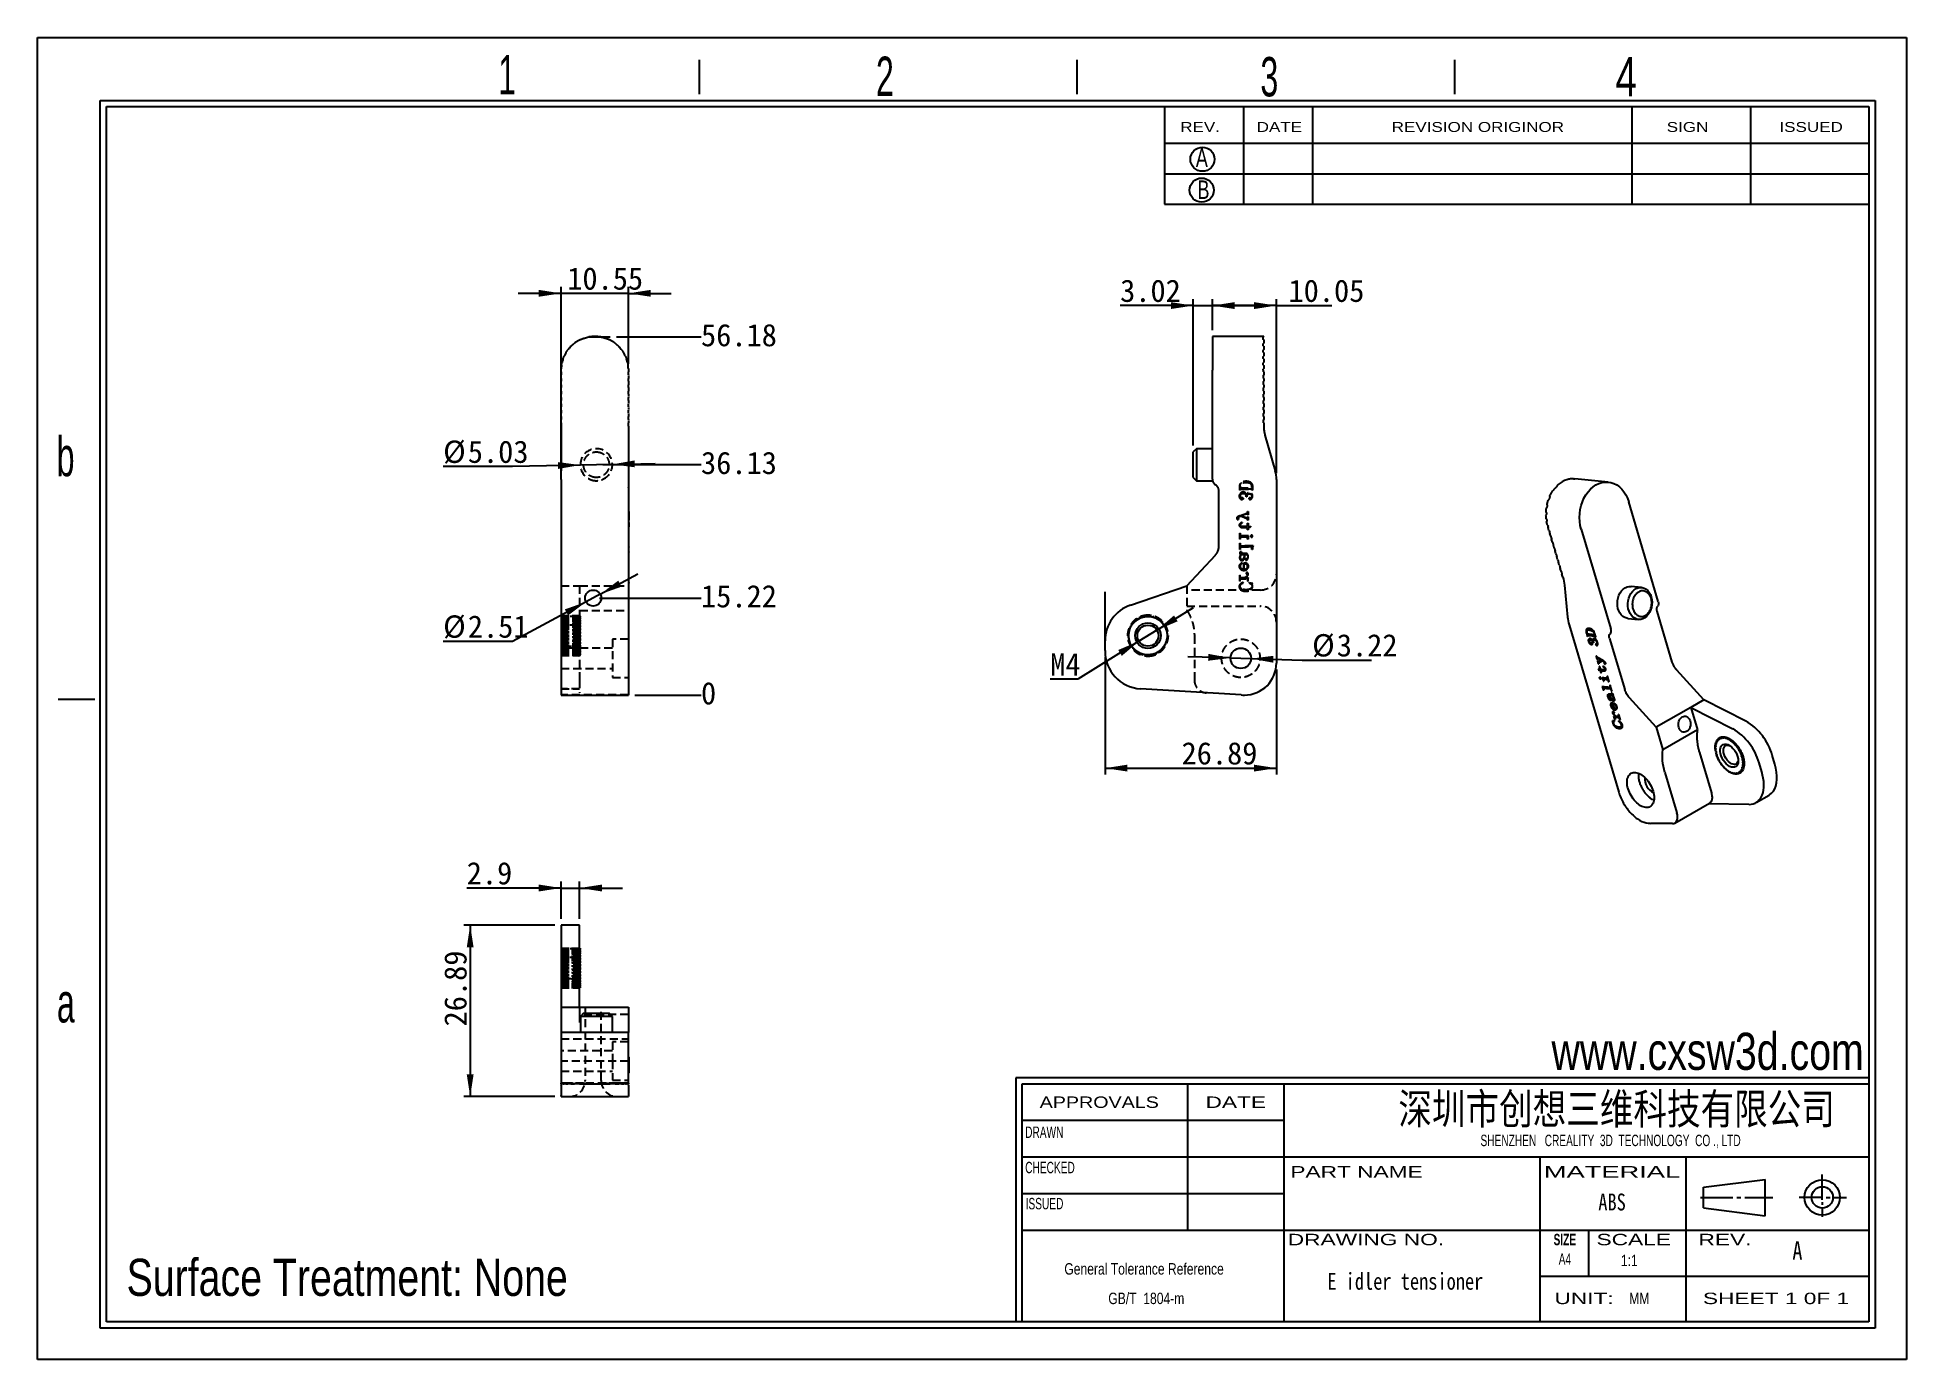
# Model space of a CAD drawing. Extents: x 2 to 295, y 1 to 209.
import ezdxf

# ---------------------------------------------------------------- set-up
doc = ezdxf.new("R2010")
doc.units = 0
for name, pattern in [('SLD-中心线', [34.29, 30.48, -1.27, 1.27, -1.27]), ('SLD-实线', [0]), ('SLD-虚线', [1.905, 1.27, -0.635])]:
    doc.linetypes.add(name, pattern=pattern)
doc.layers.get('0').update_dxf_attribs({"linetype": 'CONTINUOUS'})
doc.layers.add('DIM', color=5, linetype='SLD-实线')
doc.layers.add('SLD-0', color=179, linetype='SLD-实线')
doc.styles.add('SLDTEXTSTYLE0', font='arial.ttf', dxfattribs={"width": 0.7584})
doc.styles.add('SLDTEXTSTYLE1', font='arial.ttf', dxfattribs={"width": 0.63516})
doc.styles.add('SLDTEXTSTYLE10', font='', dxfattribs={"width": 0.8})
doc.styles.add('SLDTEXTSTYLE11', font='', dxfattribs={"width": 0.67})
doc.styles.add('SLDTEXTSTYLE12', font='')
doc.styles.add('SLDTEXTSTYLE2', font='GOTHIC.TTF', dxfattribs={"width": 0.7304})
doc.styles.add('SLDTEXTSTYLE3', font='GOTHIC.TTF', dxfattribs={"width": 0.61171})
doc.styles.add('SLDTEXTSTYLE4', font='arialbd.ttf', dxfattribs={"width": 0.63516})
doc.styles.add('SLDTEXTSTYLE5', font='arial.ttf', dxfattribs={"width": 1.422})
doc.styles.add('SLDTEXTSTYLE6', font='arial.ttf', dxfattribs={"width": 1.2324})
doc.styles.add('SLDTEXTSTYLE7', font='arial.ttf', dxfattribs={"width": 1.7064})
doc.styles.add('SLDTEXTSTYLE8', font='', dxfattribs={"width": 0.8, "bigfont": 'bigfont'})
doc.styles.add('SLDTEXTSTYLE9', font='', dxfattribs={"width": 0.8})
doc.styles.get('SLDTEXTSTYLE10').set_extended_font_data('宋体', bold=True)
doc.styles.get('SLDTEXTSTYLE11').set_extended_font_data('宋体')
doc.styles.get('SLDTEXTSTYLE12').set_extended_font_data('宋体')
doc.styles.get('SLDTEXTSTYLE8').set_extended_font_data('宋体', bold=True)
doc.styles.get('SLDTEXTSTYLE9').set_extended_font_data('宋体')
doc.dimstyles.new('SLDDIMSTYLE0', dxfattribs={"dimtxt": 3.5, "dimasz": 3.5, "dimexe": 0, "dimexo": 0.0625, "dimgap": 0.875, "dimtad": 0, "dimtih": 1, "dimtoh": 1, "dimdec": 0, "dimrnd": 1e-09, "dimdsep": 46, "dimtxsty": 'SLDTEXTSTYLE11', "dimblk1": 'NONE', "dimblk2": 'NONE', "dimsah": 1, "dimcen": 0.09, "dimadec": 0, "dimazin": 0, "dimtfac": 1, "dimtdec": 0, "dimtofl": 0, "dimtmove": 0, "dimatfit": 3, "dimldrblk": 'NONE', "dimfxl": 0, "dimtolj": 1, "dimtzin": 12, "dimarcsym": 0})
doc.dimstyles.new('SLDDIMSTYLE1', dxfattribs={"dimtxt": 3.5, "dimasz": 3.5, "dimexe": 0, "dimexo": 0.0625, "dimgap": 0.875, "dimtad": 0, "dimtih": 1, "dimtoh": 1, "dimrnd": 1e-09, "dimzin": 12, "dimdsep": 46, "dimtxsty": 'SLDTEXTSTYLE11', "dimblk1": 'NONE', "dimblk2": 'NONE', "dimsah": 1, "dimcen": 0.09, "dimadec": 0, "dimazin": 0, "dimtfac": 1, "dimtofl": 0, "dimtmove": 0, "dimatfit": 3, "dimldrblk": 'NONE', "dimfxl": 0, "dimtolj": 1, "dimtzin": 12, "dimarcsym": 0})
doc.dimstyles.new('SLDDIMSTYLE2', dxfattribs={"dimtxt": 3.5, "dimasz": 3.5, "dimexe": 0, "dimexo": 0.0625, "dimgap": 0.875, "dimtad": 2, "dimrnd": 1e-09, "dimzin": 12, "dimdsep": 46, "dimtxsty": 'SLDTEXTSTYLE11', "dimsah": 1, "dimcen": 0.09, "dimadec": 0, "dimazin": 0, "dimtfac": 1, "dimtmove": 0, "dimatfit": 0, "dimfxl": 0, "dimtolj": 1, "dimtzin": 12, "dimarcsym": 0})
doc.dimstyles.new('SLDDIMSTYLE3', dxfattribs={"dimtxt": 3.5, "dimasz": 3.5, "dimexe": 0, "dimexo": 0.0625, "dimgap": 0.875, "dimtad": 0, "dimtih": 1, "dimtoh": 1, "dimrnd": 1e-09, "dimzin": 12, "dimdsep": 46, "dimtxsty": 'SLDTEXTSTYLE11', "dimsah": 1, "dimcen": 0, "dimadec": 0, "dimazin": 0, "dimtfac": 1, "dimtmove": 0, "dimatfit": 3, "dimfxl": 0, "dimtolj": 1, "dimtzin": 12, "dimarcsym": 0})
doc.dimstyles.new('SLDDIMSTYLE4', dxfattribs={"dimtxt": 3.5, "dimasz": 3.5, "dimexe": 0, "dimexo": 0.0625, "dimgap": 0.875, "dimtad": 2, "dimrnd": 1e-09, "dimzin": 12, "dimdsep": 46, "dimtxsty": 'SLDTEXTSTYLE11', "dimsah": 1, "dimcen": 0.09, "dimadec": 0, "dimazin": 0, "dimtfac": 1, "dimtofl": 0, "dimtmove": 0, "dimatfit": 3, "dimfxl": 0, "dimtolj": 1, "dimtzin": 12, "dimarcsym": 0})
doc.dimstyles.new('SLDDIMSTYLE5', dxfattribs={"dimtxt": 3.5, "dimasz": 3.5, "dimexe": 0, "dimexo": 0.0625, "dimgap": 0.875, "dimtad": 0, "dimtih": 1, "dimtoh": 1, "dimrnd": 1e-09, "dimzin": 12, "dimdsep": 46, "dimtxsty": 'SLDTEXTSTYLE11', "dimsah": 1, "dimcen": 0, "dimadec": 0, "dimazin": 0, "dimtfac": 1, "dimtmove": 0, "dimatfit": 3, "dimfxl": 0, "dimtolj": 1, "dimtzin": 12, "dimarcsym": 0})

msp = doc.modelspace()

# ---------------------------------------------------------------- texts
at = {"layer": 'SLD-0'}
for s, insert, char_height, attachment_point, style in [('1', (74.111, 205.899), 6.172, 1, 'SLDTEXTSTYLE3'), ('2', (133.388, 205.655), 6.172, 1, 'SLDTEXTSTYLE3'), ('3', (193.707, 205.593), 6.172, 1, 'SLDTEXTSTYLE3'), ('4', (249.441, 205.587), 6.172, 1, 'SLDTEXTSTYLE2'), ('A', (183.578, 191.252), 2.903, 1, 'SLDTEXTSTYLE2'), ('B', (183.832, 186.237), 2.903, 1, 'SLDTEXTSTYLE2'), ('b', (4.835, 146.019), 6.172, 1, 'SLDTEXTSTYLE3'), ('a', (4.88, 60.351), 6.172, 1, 'SLDTEXTSTYLE3'), ('深圳市创想三维科技有限公司', (249.607, 43.039), 4.82808, 2, 'SLDTEXTSTYLE8'), ('ABS', (248.888, 27.336), 2.6458, 2, 'SLDTEXTSTYLE10'), ('A', (277.178, 19.854), 2.91, 1, 'SLDTEXTSTYLE9'), ('E idler tensioner', (216.45, 14.902), 2.64583, 2, 'SLDTEXTSTYLE10')]:
    msp.add_mtext(s, dxfattribs=dict(at, insert=insert, char_height=char_height, attachment_point=attachment_point, style=style))
at = {"layer": 'SLD-0', "color": 179}
for s, insert, char_height, attachment_point, style in [('REV.', (181.129, 195.4), 1.5536, 1, 'SLDTEXTSTYLE6'), ('DATE', (193.126, 195.4), 1.5536, 1, 'SLDTEXTSTYLE6'), ('REVISION ORIGINOR', (214.308, 195.4), 1.55363, 1, 'SLDTEXTSTYLE6'), ('SIGN', (257.466, 195.4), 1.5536, 1, 'SLDTEXTSTYLE6'), ('ISSUED', (275.148, 195.4), 1.5536, 1, 'SLDTEXTSTYLE6'), ('APPROVALS', (168.427, 42.563), 1.7927, 2, 'SLDTEXTSTYLE6'), ('DATE', (189.85, 42.563), 1.7927, 2, 'SLDTEXTSTYLE5'), ('DRAWN', (159.804, 37.853), 1.7927, 2, 'SLDTEXTSTYLE1'), ('SHENZHEN   CREALITY  3D  TECHNOLOGY  CO ., LTD', (248.66, 36.569), 1.79265, 2, 'SLDTEXTSTYLE1'), ('CHECKED', (160.696, 32.315), 1.7927, 2, 'SLDTEXTSTYLE1'), ('PART NAME', (208.794, 31.645), 1.7927, 2, 'SLDTEXTSTYLE5'), ('MATERIAL', (248.88, 31.645), 1.7927, 2, 'SLDTEXTSTYLE7'), ('ISSUED', (159.837, 26.654), 1.7927, 2, 'SLDTEXTSTYLE1'), ('DRAWING NO.', (210.268, 21.022), 1.79265, 2, 'SLDTEXTSTYLE5'), ('SIZE', (241.479, 21.022), 1.7927, 2, 'SLDTEXTSTYLE4'), ('SCALE', (252.289, 21.022), 1.7927, 2, 'SLDTEXTSTYLE5'), ('REV.', (266.61, 21.022), 1.7927, 2, 'SLDTEXTSTYLE5'), ('A4', (241.49, 17.953), 1.7927, 2, 'SLDTEXTSTYLE1'), ('1:1', (251.596, 17.745), 1.7927, 2, 'SLDTEXTSTYLE0'), ('UNIT:', (244.499, 11.791), 1.7927, 2, 'SLDTEXTSTYLE5'), ('MM', (253.161, 11.791), 1.7927, 2, 'SLDTEXTSTYLE0'), ('SHEET 1 0F 1', (274.62, 11.791), 1.79265, 2, 'SLDTEXTSTYLE5')]:
    msp.add_mtext(s, dxfattribs=dict(at, insert=insert, char_height=char_height, attachment_point=attachment_point, style=style))
at = {"layer": 'SLD-0', "color": 5, "char_height": 5.82083, "attachment_point": 1, "style": 'SLDTEXTSTYLE0'}
for s, insert in [('www.cxsw3d.com', (239.388, 52.556)), ('Surface Treatment: None', (15.809, 17.106))]:
    msp.add_mtext(s, dxfattribs=dict(at, insert=insert))

# ---------------------------------------------------------------- blocks, each defined once
blk = doc.blocks.new('SW_NOTE_0')
at = {"layer": 'SLD-0', "color": 0, "char_height": 1.7927, "attachment_point": 2, "style": 'SLDTEXTSTYLE0'}
for s, insert in [('General Tolerance Reference ', (13.02, 2.31)), (' GB/T  1804-m', (13.11, -2.32))]:
    blk.add_mtext(s, dxfattribs=dict(at, insert=insert))
blk = doc.blocks.new('_D')
at = {"layer": 'DIM'}
blk.add_line((95.54, 105.52), (105.94, 105.52), dxfattribs=at)
at = {"layer": 'DIM', "insert": (105.94, 107.56), "char_height": 3.5, "attachment_point": 1, "style": 'SLDTEXTSTYLE12'}
blk.add_mtext('0', dxfattribs=at)
blk = doc.blocks.new('_NONE')
blk = doc.blocks.new('_D_1')
at = {"layer": 'DIM'}
blk.add_line((90.02, 120.74), (105.94, 120.74), dxfattribs=at)
at = {"layer": 'DIM', "insert": (105.94, 122.78), "char_height": 3.5, "attachment_point": 1, "style": 'SLDTEXTSTYLE12'}
blk.add_mtext('15.22', dxfattribs=at)
blk = doc.blocks.new('_D_2')
at = {"layer": 'DIM'}
blk.add_line((90.52, 141.66), (105.94, 141.66), dxfattribs=at)
at = {"layer": 'DIM', "insert": (105.94, 143.69), "char_height": 3.5, "attachment_point": 1, "style": 'SLDTEXTSTYLE12'}
blk.add_mtext('36.13', dxfattribs=at)
blk = doc.blocks.new('_D_3')
at = {"layer": 'DIM'}
blk.add_line((92.66, 161.7), (105.94, 161.7), dxfattribs=at)
at = {"layer": 'DIM', "insert": (105.94, 163.73), "char_height": 3.5, "attachment_point": 1, "style": 'SLDTEXTSTYLE12'}
blk.add_mtext('56.18', dxfattribs=at)
blk = doc.blocks.new('_D_4')
at = {"layer": 'DIM'}
for p, q in [((83.99, 168.53), (77.26, 168.53)), ((83.99, 140.33), (83.99, 169.53)), ((94.54, 168.53), (83.99, 168.53)), ((94.54, 157.5), (94.54, 169.53)), ((94.54, 168.53), (101.28, 168.53))]:
    blk.add_line(p, q, dxfattribs=at)
for points in [[(83.99, 168.53), (80.49, 169.07), (80.49, 168)], [(94.54, 168.53), (98.04, 168), (98.04, 169.07)]]:
    blk.add_solid(points, dxfattribs=at)
at = {"layer": 'DIM', "insert": (84.95, 172.61), "char_height": 3.5, "attachment_point": 1, "style": 'SLDTEXTSTYLE12'}
blk.add_mtext('10.55', dxfattribs=at)
blk = doc.blocks.new('_D_5')
at = {"layer": 'DIM'}
for p, q in [((90.12, 121.33), (96.05, 124.52)), ((90.12, 121.33), (87.91, 120.14)), ((87.91, 120.14), (76.38, 113.94)), ((76.38, 113.94), (65.48, 113.94))]:
    blk.add_line(p, q, dxfattribs=at)
for points in [[(90.12, 121.33), (93.46, 122.52), (92.95, 123.47)], [(87.91, 120.14), (84.57, 118.96), (85.08, 118.01)]]:
    blk.add_solid(points, dxfattribs=at)
at = {"layer": 'DIM', "char_height": 3.5, "attachment_point": 1, "style": 'SLDTEXTSTYLE12'}
for s, insert in [('%%c', (65.48, 118.02)), ('2.51', (69.35, 118.02))]:
    blk.add_mtext(s, dxfattribs=dict(at, insert=insert))
blk = doc.blocks.new('_D_6')
at = {"layer": 'DIM'}
for p, q in [((76.38, 141.37), (65.48, 141.37)), ((87.01, 141.6), (76.38, 141.37)), ((92.03, 141.71), (87.01, 141.6)), ((92.03, 141.71), (98.76, 141.86))]:
    blk.add_line(p, q, dxfattribs=at)
for points in [[(87.01, 141.6), (83.5, 142.06), (83.52, 140.99)], [(92.03, 141.71), (95.54, 141.25), (95.52, 142.32)]]:
    blk.add_solid(points, dxfattribs=at)
at = {"layer": 'DIM', "char_height": 3.5, "attachment_point": 1, "style": 'SLDTEXTSTYLE12'}
for s, insert in [('%%c', (65.48, 145.44)), ('5.03', (69.35, 145.44))]:
    blk.add_mtext(s, dxfattribs=dict(at, insert=insert))
blk = doc.blocks.new('_D_7')
at = {"layer": 'DIM'}
for p, q in [((169.33, 111.49), (169.33, 93.06)), ((196.22, 109.55), (196.22, 93.06)), ((169.33, 94.06), (196.22, 94.06))]:
    blk.add_line(p, q, dxfattribs=at)
for points in [[(169.33, 94.06), (172.83, 93.53), (172.83, 94.6)], [(196.22, 94.06), (192.72, 94.6), (192.72, 93.53)]]:
    blk.add_solid(points, dxfattribs=at)
at = {"layer": 'DIM', "insert": (181.34, 98.14), "char_height": 3.5, "attachment_point": 1, "style": 'SLDTEXTSTYLE12'}
blk.add_mtext('26.89', dxfattribs=at)
blk = doc.blocks.new('_D_8')
at = {"layer": 'DIM'}
for p, q in [((177.47, 115.71), (183.19, 119.25)), ((177.47, 115.71), (174.66, 113.97)), ((174.66, 113.97), (165.05, 108.02)), ((165.05, 108.02), (160.74, 108.02))]:
    blk.add_line(p, q, dxfattribs=at)
for points in [[(177.47, 115.71), (180.73, 117.09), (180.16, 118.01)], [(174.66, 113.97), (171.4, 112.59), (171.97, 111.67)]]:
    blk.add_solid(points, dxfattribs=at)
at = {"layer": 'DIM', "insert": (160.74, 112.09), "char_height": 3.5, "attachment_point": 1, "style": 'SLDTEXTSTYLE12'}
blk.add_mtext('M4', dxfattribs=at)
blk = doc.blocks.new('_D_9')
at = {"layer": 'DIM'}
for p, q in [((186.17, 162.78), (186.17, 167.61)), ((196.22, 140.33), (196.22, 167.61)), ((196.22, 166.61), (186.17, 166.61)), ((196.22, 166.61), (204.92, 166.61))]:
    blk.add_line(p, q, dxfattribs=at)
for points in [[(186.17, 166.61), (189.67, 166.07), (189.67, 167.15)], [(196.22, 166.61), (192.72, 167.15), (192.72, 166.07)]]:
    blk.add_solid(points, dxfattribs=at)
at = {"layer": 'DIM', "insert": (198.12, 170.69), "char_height": 3.5, "attachment_point": 1, "style": 'SLDTEXTSTYLE12'}
blk.add_mtext('10.05', dxfattribs=at)
blk = doc.blocks.new('_D_10')
at = {"layer": 'DIM'}
for p, q in [((183.16, 144.67), (183.16, 167.61)), ((186.17, 162.78), (186.17, 167.61)), ((183.16, 166.61), (171.7, 166.61)), ((183.16, 166.61), (186.17, 166.61)), ((186.17, 166.61), (192.9, 166.61))]:
    blk.add_line(p, q, dxfattribs=at)
for points in [[(183.16, 166.61), (179.66, 167.15), (179.66, 166.07)], [(186.17, 166.61), (189.67, 166.07), (189.67, 167.15)]]:
    blk.add_solid(points, dxfattribs=at)
at = {"layer": 'DIM', "insert": (171.7, 170.69), "char_height": 3.5, "attachment_point": 1, "style": 'SLDTEXTSTYLE12'}
blk.add_mtext('3.02', dxfattribs=at)
blk = doc.blocks.new('_D_11')
at = {"layer": 'DIM'}
for p, q in [((189.03, 111.34), (182.3, 111.54)), ((189.03, 111.34), (192.24, 111.24)), ((192.24, 111.24), (200.24, 111.01)), ((200.24, 111.01), (211.15, 111.01))]:
    blk.add_line(p, q, dxfattribs=at)
for points in [[(189.03, 111.34), (185.55, 111.98), (185.51, 110.91)], [(192.24, 111.24), (195.73, 110.6), (195.76, 111.68)]]:
    blk.add_solid(points, dxfattribs=at)
at = {"layer": 'DIM', "char_height": 3.5, "attachment_point": 1, "style": 'SLDTEXTSTYLE12'}
for s, insert in [('%%c', (201.83, 115.08)), ('3.22', (205.7, 115.08))]:
    blk.add_mtext(s, dxfattribs=dict(at, insert=insert))
blk = doc.blocks.new('_D_12')
at = {"layer": 'DIM'}
for p, q in [((82.99, 69.43), (68.72, 69.43)), ((69.72, 69.43), (69.72, 42.54)), ((82.99, 42.54), (68.72, 42.54))]:
    blk.add_line(p, q, dxfattribs=at)
for points in [[(69.72, 69.43), (69.18, 65.93), (70.26, 65.93)], [(69.72, 42.54), (70.26, 46.04), (69.18, 46.04)]]:
    blk.add_solid(points, dxfattribs=at)
at = {"layer": 'DIM', "insert": (65.65, 53.55), "char_height": 3.5, "attachment_point": 1, "rotation": 90, "style": 'SLDTEXTSTYLE12'}
blk.add_mtext('26.89', dxfattribs=at)
blk = doc.blocks.new('_D_13')
at = {"layer": 'DIM'}
for p, q in [((83.99, 70.43), (83.99, 76.26)), ((86.89, 70.43), (86.89, 76.26)), ((83.99, 75.26), (69.18, 75.26)), ((83.99, 75.26), (86.89, 75.26)), ((86.89, 75.26), (93.62, 75.26))]:
    blk.add_line(p, q, dxfattribs=at)
for points in [[(83.99, 75.26), (80.49, 75.8), (80.49, 74.72)], [(86.89, 75.26), (90.39, 74.72), (90.39, 75.8)]]:
    blk.add_solid(points, dxfattribs=at)
at = {"layer": 'DIM', "insert": (69.18, 79.33), "char_height": 3.5, "attachment_point": 1, "style": 'SLDTEXTSTYLE12'}
blk.add_mtext('2.9', dxfattribs=at)

# ---------------------------------------------------------------- dimensions: what is measured, and where the dimension line sits
at = {"layer": 'DIM'}
for base, p1, p2, dimstyle, picture, middle in [((83.992, 168.534), (94.545, 156.504), (83.992, 139.325), 'SLDDIMSTYLE2', '_D_4', (88.356, 168.534)), ((186.173727684, 166.613008463), (183.158727683, 143.665067876), (186.173727684, 161.779885373), 'SLDDIMSTYLE2', '_D_10', (174.421540621, 166.613008463)), ((186.174, 166.613), (196.224, 139.325), (186.174, 161.78), 'SLDDIMSTYLE4', '_D_9', (201.519, 166.613)), ((196.224, 94.064), (169.33, 112.487), (196.224, 110.546), 'SLDDIMSTYLE4', '_D_7', (184.746, 94.064)), ((86.892, 75.258), (83.992, 69.435), (86.892, 69.435), 'SLDDIMSTYLE2', '_D_13', (71.226, 75.258))]:
    dim = msp.add_linear_dim(base=base, p1=p1, p2=p2, dimstyle=dimstyle, dxfattribs=at)
    dim.commit()
    dim.dimension.update_dxf_attribs({"geometry": picture, "text_midpoint": middle, "dimtype": 160})
for feature_location, offset, origin, dimstyle, picture, middle in [((91.6624, 161.6963), (14.2817, 0), (94.5447, 105.5207), 'SLDDIMSTYLE1', '_D_3', (109.3468, 161.6963)), ((89.52, 141.655), (16.424, 0), (94.545, 105.521), 'SLDDIMSTYLE1', '_D_2', (109.347, 141.655)), ((89.017, 120.74), (16.927, 0), (94.545, 105.521), 'SLDDIMSTYLE1', '_D_1', (109.347, 120.74)), ((94.544725981, 105.520724482), (11.399318613, 0), (94.544725981, 105.520724482), 'SLDDIMSTYLE0', '_D', (106.624600125, 105.520724482))]:
    dim = msp.add_ordinate_dim(feature_location=feature_location, offset=offset, dtype=0, origin=origin, dimstyle=dimstyle, dxfattribs=at)
    dim.commit()
    dim.dimension.update_dxf_attribs({"geometry": picture, "text_midpoint": middle})
for p1, p2, picture, middle in [((87.0078, 141.6002), (92.0316, 141.7099), '_D_6', (70.135, 143.9051)), ((87.911, 120.145), (90.124, 121.335), '_D_5', (70.135, 116.479)), ((192.243, 111.245), (189.029, 111.341), '_D_11', (206.489, 113.543))]:
    dim = msp.add_diameter_dim_2p(p1=p1, p2=p2, dimstyle='SLDDIMSTYLE3', dxfattribs=at)
    dim.commit()
    dim.dimension.update_dxf_attribs({"geometry": picture, "text_midpoint": middle, "dimtype": 163})
dim = msp.add_diameter_dim_2p(p1=(174.661, 113.972), p2=(177.466, 115.709), text='M4', dimstyle='SLDDIMSTYLE5', override={"dimpost": '<>'}, dxfattribs=at)
dim.commit()
dim.dimension.update_dxf_attribs({"geometry": '_D_8', "text_midpoint": (162.104, 110.057), "dimtype": 163})
dim = msp.add_linear_dim(base=(69.721, 42.541), p1=(83.992, 69.435), p2=(83.992, 42.541), angle=90, dimstyle='SLDDIMSTYLE4', dxfattribs=at)
dim.commit()
dim.dimension.update_dxf_attribs({"geometry": '_D_12', "text_midpoint": (69.721, 56.949), "dimtype": 160})

# ---------------------------------------------------------------- linework, layer by layer
at = {"color": 7, "linetype": 'SLD-实线'}
for p, q in [((88.333, 161.696), (90.204, 161.696)), ((194.23, 161.78), (186.174, 161.78)), ((83.992, 156.2), (83.992, 155.738)), ((94.545, 155.738), (94.545, 156.2)), ((186.174, 139.364), (186.174, 156.504)), ((194.23, 156.2), (194.23, 155.738)), ((83.992, 155.2), (83.992, 154.738)), ((83.992, 154.2), (83.992, 153.738)), ((83.992, 153.2), (83.992, 152.738)), ((94.545, 154.738), (94.545, 155.2)), ((94.545, 153.738), (94.545, 154.2)), ((94.545, 152.738), (94.545, 153.2)), ((194.23, 155.2), (194.23, 154.738)), ((194.23, 154.2), (194.23, 153.738)), ((194.23, 153.2), (194.23, 152.738)), ((83.992, 152.2), (83.992, 151.738)), ((83.992, 151.2), (83.992, 150.738)), ((83.992, 150.2), (83.992, 149.738)), ((94.545, 151.738), (94.545, 152.2)), ((94.545, 150.738), (94.545, 151.2)), ((94.545, 149.738), (94.545, 150.2)), ((194.23, 152.2), (194.23, 151.738)), ((194.23, 151.2), (194.23, 150.738)), ((194.23, 150.2), (194.23, 149.738)), ((83.992, 149.2), (83.992, 148.738)), ((83.992, 148.2), (83.992, 147.684)), ((94.545, 148.738), (94.545, 149.2)), ((94.545, 147.684), (94.545, 148.2)), ((194.23, 149.2), (194.23, 148.738)), ((194.23, 148.2), (194.23, 147.684)), ((83.992, 146.306), (83.992, 140.703)), ((94.545, 146.306), (94.545, 140.703)), ((183.661, 144.168), (183.159, 143.665)), ((186.174, 144.168), (183.661, 144.168)), ((194.423, 146.306), (196.03, 140.703)), ((83.992, 139.325), (83.992, 110.546)), ((94.605, 139.05), (94.535, 139.05)), ((94.545, 139.325), (94.545, 110.546)), ((183.155, 139.649), (183.661, 139.143)), ((183.661, 139.143), (186.207, 139.143)), ((196.224, 139.325), (196.224, 110.546)), ((242.942, 139.45), (243.029, 139.434)), ((248.293, 138.925), (243.031, 139.443)), ((94.605, 137.29), (94.535, 137.29)), ((94.535, 136.211), (94.605, 136.211)), ((94.604, 137.376), (94.536, 137.376)), ((94.536, 136.174), (94.604, 136.174)), ((94.545, 137.649), (94.595, 137.649)), ((94.545, 137.637), (94.595, 137.637)), ((187.179, 128.837), (187.179, 137.624)), ((256.149, 120.22), (251.507, 135.828)), ((94.545, 134.289), (94.595, 134.289)), ((94.545, 133.769), (94.595, 133.769)), ((94.545, 133.657), (94.595, 133.657)), ((94.595, 133.632), (94.545, 133.632)), ((94.545, 133.471), (94.595, 133.471)), ((94.545, 132.951), (94.595, 132.951)), ((94.545, 132.578), (94.595, 132.578)), ((94.545, 132.516), (94.595, 132.516)), ((94.545, 132.466), (94.595, 132.466)), ((94.595, 134.289), (94.595, 133.769)), ((94.595, 133.769), (94.595, 133.657)), ((94.595, 133.657), (94.595, 133.632)), ((94.595, 133.632), (94.595, 133.471)), ((94.595, 133.471), (94.595, 132.951)), ((94.595, 133.037), (94.605, 133.037)), ((94.595, 132.578), (94.595, 132.516)), ((94.595, 132.466), (94.595, 131.971)), ((94.603, 130.607), (94.537, 130.607)), ((94.537, 130.284), (94.603, 130.284)), ((94.545, 131.971), (94.595, 131.971)), ((94.545, 131.896), (94.595, 131.896)), ((94.545, 131.425), (94.595, 131.425)), ((94.545, 130.892), (94.595, 130.892)), ((94.545, 129.975), (94.595, 129.975)), ((94.545, 129.33), (94.595, 129.33)), ((94.595, 131.971), (94.595, 131.896)), ((94.595, 131.896), (94.595, 131.884)), ((94.595, 130.52), (94.595, 130.52)), ((238.99, 131.341), (238.865, 131.761)), ((239.261, 130.43), (239.136, 130.851)), ((239.532, 129.52), (239.407, 129.94)), ((244.045, 131.52), (248.687, 115.913)), ((94.535, 126.602), (94.606, 126.602)), ((94.537, 126.677), (94.603, 126.677)), ((94.545, 128.964), (94.595, 128.964)), ((94.545, 128.933), (94.595, 128.933)), ((94.545, 128.908), (94.595, 128.908)), ((94.595, 128.375), (94.545, 128.375)), ((94.545, 128.363), (94.595, 128.363)), ((94.545, 127.991), (94.595, 127.991)), ((94.545, 127.929), (94.595, 127.929)), ((94.545, 127.749), (94.595, 127.749)), ((94.545, 126.28), (94.595, 126.28)), ((94.595, 128.933), (94.595, 128.933)), ((94.595, 128.933), (94.595, 128.908)), ((94.595, 127.991), (94.595, 127.929)), ((182.181, 122.679), (186.64, 127.467)), ((239.803, 128.609), (239.678, 129.03)), ((240.074, 127.698), (239.949, 128.119)), ((240.345, 126.788), (240.219, 127.208)), ((240.615, 125.877), (240.49, 126.298)), ((94.535, 125.077), (94.604, 125.077)), ((94.605, 124.742), (94.535, 124.742)), ((94.545, 123.924), (94.595, 123.924)), ((94.545, 123.887), (94.595, 123.887)), ((94.545, 123.403), (94.595, 123.403)), ((94.545, 123.391), (94.595, 123.391)), ((94.595, 123.924), (94.595, 123.887)), ((94.595, 123.924), (94.595, 123.924)), ((240.886, 124.967), (240.761, 125.387)), ((241.172, 124.007), (241.032, 124.476)), ((94.535, 121.804), (94.603, 121.804)), ((94.545, 123.18), (94.595, 123.18)), ((94.545, 123.069), (94.595, 123.069)), ((94.545, 123.013), (94.595, 123.013)), ((94.545, 122.783), (94.595, 122.783)), ((94.595, 123.18), (94.595, 123.069)), ((173.335, 119.642), (182.181, 122.679)), ((241.418, 122.764), (241.887, 117.765)), ((253.507, 122.389), (251.866, 122.55)), ((251.374, 117.549), (253.015, 117.388)), ((258.344, 110.698), (255.964, 118.7)), ((242.133, 116.523), (249.928, 90.316)), ((244.995, 115.929), (244.946, 115.901)), ((244.986, 115.685), (244.952, 115.652)), ((245.009, 114.735), (245.055, 114.73)), ((245.062, 114.896), (245.027, 114.875)), ((245.09, 114.751), (245.055, 114.73)), ((245.348, 114.387), (245.299, 114.359)), ((245.964, 114.392), (245.916, 114.364)), ((246.273, 114.599), (246.319, 114.595)), ((246.354, 114.615), (246.319, 114.595)), ((248.502, 114.392), (250.882, 106.391)), ((169.33, 112.487), (169.33, 114.034)), ((245.343, 114.139), (245.396, 114.18)), ((245.622, 113.645), (245.573, 113.617)), ((245.69, 113.404), (245.739, 113.432)), ((245.751, 113.453), (245.715, 113.432)), ((245.929, 113.712), (245.875, 113.718)), ((245.964, 113.733), (245.929, 113.712)), ((246.392, 113.565), (246.343, 113.537)), ((246.406, 111.651), (246.37, 111.631)), ((246.37, 111.631), (246.511, 111.156)), ((246.416, 111.626), (246.37, 111.631)), ((246.451, 111.647), (246.406, 111.651)), ((246.451, 111.647), (246.416, 111.626)), ((246.481, 113.54), (246.446, 113.519)), ((246.535, 113.294), (246.583, 113.322)), ((83.992, 110.546), (83.992, 105.521)), ((246.511, 111.156), (246.557, 111.152)), ((246.56, 111.303), (246.538, 111.29)), ((246.592, 111.172), (246.557, 111.152)), ((246.602, 111.412), (246.567, 111.392)), ((247.437, 110.934), (246.567, 111.392)), ((246.627, 110.906), (246.592, 110.886)), ((246.592, 110.886), (246.733, 110.411)), ((246.638, 110.881), (246.592, 110.886)), ((246.597, 111.29), (247.183, 110.992)), ((247.473, 110.954), (246.602, 111.412)), ((246.673, 110.901), (246.627, 110.906)), ((246.673, 110.901), (246.638, 110.881)), ((246.736, 109.569), (246.7, 109.549)), ((246.7, 109.549), (246.72, 109.481)), ((246.998, 109.519), (246.7, 109.549)), ((246.72, 109.481), (246.785, 109.464)), ((246.733, 110.411), (246.779, 110.407)), ((246.991, 109.544), (246.736, 109.569)), ((247.19, 110.969), (246.751, 110.749)), ((246.786, 110.77), (246.751, 110.749)), ((246.814, 110.427), (246.779, 110.407)), ((247.189, 110.971), (246.786, 110.77)), ((246.794, 110.581), (247.352, 110.898)), ((246.899, 109.991), (246.864, 109.971)), ((246.864, 109.971), (246.998, 109.519)), ((246.91, 109.966), (246.864, 109.971)), ((246.945, 109.986), (246.899, 109.991)), ((246.945, 109.986), (246.91, 109.966)), ((247.044, 109.515), (246.91, 109.966)), ((247.079, 109.535), (246.945, 109.986)), ((247.044, 109.515), (247.079, 109.535)), ((247.192, 109.018), (247.091, 109.356)), ((247.227, 109.038), (247.126, 109.377)), ((247.146, 109.022), (247.192, 109.018)), ((247.183, 110.992), (247.19, 110.969)), ((247.227, 109.038), (247.192, 109.018)), ((247.488, 110.032), (247.452, 110.011)), ((247.452, 110.011), (247.454, 109.957)), ((247.765, 109.321), (247.812, 109.348)), ((247.781, 110.386), (247.825, 110.412)), ((247.807, 109.345), (247.85, 109.388)), ((263.276, 104.77), (259.067, 109.416)), ((190.685, 105.543), (174.902, 106.5)), ((247.006, 108.333), (246.96, 108.306)), ((247.104, 108.023), (247.151, 108.05)), ((247.344, 106.824), (247.309, 106.804)), ((247.309, 106.804), (247.316, 106.781)), ((247.373, 108.224), (247.337, 108.204)), ((247.337, 108.204), (247.344, 108.181)), ((247.521, 106.631), (247.485, 106.611)), ((247.521, 106.29), (247.567, 106.285)), ((247.539, 107.702), (247.585, 107.697)), ((247.602, 106.306), (247.567, 106.285)), ((247.62, 107.717), (247.585, 107.697)), ((248.135, 108.478), (248.1, 108.457)), ((248.146, 108.453), (248.1, 108.457)), ((248.181, 108.473), (248.135, 108.478)), ((248.181, 108.473), (248.146, 108.453)), ((248.394, 107.617), (248.146, 108.453)), ((248.43, 107.638), (248.181, 108.473)), ((248.316, 105.648), (248.268, 105.62)), ((248.349, 107.622), (248.394, 107.617)), ((248.43, 107.638), (248.394, 107.617)), ((248.559, 107.055), (248.523, 107.034)), ((248.569, 107.03), (248.523, 107.034)), ((248.604, 107.05), (248.559, 107.055)), ((248.604, 107.05), (248.569, 107.03)), ((248.831, 106.149), (248.569, 107.03)), ((248.866, 106.17), (248.604, 107.05)), ((248.776, 105.85), (248.741, 105.83)), ((248.741, 105.83), (248.757, 105.773)), ((248.785, 106.154), (248.831, 106.149)), ((248.866, 106.17), (248.831, 106.149)), ((83.992, 105.521), (94.545, 105.521)), ((248.571, 104.895), (248.536, 104.874)), ((248.896, 105.43), (248.537, 105.466)), ((248.641, 104.883), (248.606, 104.862)), ((248.637, 104.683), (248.683, 104.71)), ((248.689, 104.796), (248.654, 104.775)), ((248.79, 104.289), (248.741, 104.26)), ((248.811, 104.096), (248.783, 104.068)), ((248.961, 105.43), (249.008, 105.457)), ((249.003, 104.315), (248.967, 104.295)), ((249.239, 103.381), (248.967, 104.295)), ((248.978, 104.107), (249.193, 103.385)), ((249.275, 103.401), (249.003, 104.315)), ((249.066, 102.945), (249.017, 102.917)), ((249.16, 102.913), (249.125, 102.893)), ((249.151, 104.573), (249.202, 104.602)), ((249.158, 102.708), (249.204, 102.735)), ((249.211, 104.262), (249.176, 104.242)), ((249.176, 104.242), (249.177, 104.186)), ((249.239, 103.381), (249.275, 103.401)), ((249.479, 103.226), (249.528, 103.254)), ((255.814, 100.462), (251.605, 105.109)), ((261.226, 103.586), (255.814, 100.462)), ((263.276, 104.77), (261.226, 103.586)), ((261.226, 103.586), (262.277, 100.052)), ((261.226, 103.586), (267.826, 100.252)), ((269.877, 101.435), (263.276, 104.77)), ((249.249, 101.527), (248.943, 101.459)), ((248.978, 101.479), (248.943, 101.459)), ((249.285, 101.548), (248.978, 101.479)), ((249.175, 102.216), (249.139, 102.196)), ((249.139, 102.196), (249.149, 102.162)), ((249.414, 102.168), (249.139, 102.196)), ((249.388, 102.195), (249.175, 102.216)), ((249.285, 101.548), (249.249, 101.527)), ((249.285, 101.458), (249.249, 101.527)), ((249.32, 101.478), (249.285, 101.548)), ((249.32, 101.478), (249.285, 101.458)), ((249.319, 101.718), (249.365, 101.713)), ((249.4, 101.734), (249.365, 101.713)), ((249.549, 102.179), (249.514, 102.159)), ((249.883, 101.465), (249.88, 101.399)), ((249.919, 102.482), (249.883, 102.462)), ((249.929, 102.457), (249.883, 102.462)), ((249.883, 101.465), (249.918, 101.485)), ((249.965, 102.478), (249.919, 102.482)), ((249.965, 102.478), (249.929, 102.457)), ((250.178, 101.622), (249.929, 102.457)), ((250.213, 101.643), (249.965, 102.478)), ((250.132, 101.627), (250.178, 101.622)), ((250.213, 101.643), (250.178, 101.622)), ((250.309, 100.286), (250.356, 100.313)), ((255.814, 100.462), (256.866, 96.928)), ((262.277, 100.052), (256.866, 96.928)), ((265.085, 97.421), (265.16, 97.464)), ((265.097, 96.973), (265.146, 97.001)), ((265.14, 97.826), (265.239, 97.883)), ((265.26, 98.176), (265.379, 98.244)), ((265.441, 98.46), (265.577, 98.538)), ((265.678, 98.67), (265.822, 98.753)), ((265.972, 98.834), (265.828, 98.751)), ((265.963, 98.799), (266.107, 98.882)), ((266.28, 98.917), (266.136, 98.834)), ((266.288, 98.843), (266.432, 98.927)), ((266.623, 98.915), (266.479, 98.831)), ((266.643, 98.802), (266.787, 98.885)), ((266.99, 98.826), (266.846, 98.743)), ((266.892, 98.837), (266.971, 98.815)), ((267.017, 98.676), (267.161, 98.759)), ((267.368, 98.654), (267.226, 98.572)), ((267.399, 98.469), (267.543, 98.552)), ((267.751, 98.406), (267.607, 98.323)), ((267.777, 98.187), (267.921, 98.27)), ((268.122, 98.087), (267.978, 98.004)), ((268.14, 97.839), (268.284, 97.922)), ((268.472, 97.708), (268.328, 97.625)), ((268.476, 97.436), (268.6, 97.507)), ((268.79, 97.279), (268.645, 97.196)), ((268.776, 96.989), (268.92, 97.073)), ((269.066, 96.815), (268.922, 96.732)), ((262.585, 96.523), (264.471, 90.184)), ((265.175, 96.496), (265.196, 96.509)), ((265.86, 94.949), (265.78, 95.072)), ((266.586, 94.032), (266.57, 94.023)), ((269.031, 96.513), (269.175, 96.597)), ((269.292, 96.329), (269.148, 96.245)), ((269.232, 96.022), (269.376, 96.105)), ((269.288, 93.851), (269.432, 93.934)), ((269.443, 95.825), (269.317, 95.752)), ((269.494, 94.085), (269.35, 94.002)), ((269.373, 95.53), (269.517, 95.614)), ((269.407, 94.201), (269.552, 94.284)), ((269.568, 95.35), (269.424, 95.267)), ((269.585, 94.461), (269.44, 94.378)), ((269.451, 95.054), (269.595, 95.137)), ((269.462, 94.606), (269.607, 94.689)), ((269.61, 94.887), (269.465, 94.804)), ((269.528, 94.27), (269.514, 94.224)), ((269.603, 94.703), (269.593, 94.598)), ((272.38, 93.478), (271.961, 94.887)), ((274.431, 94.662), (274.011, 96.071)), ((257.174, 93.399), (259.06, 87.06)), ((266.984, 93.729), (266.941, 93.704)), ((267.392, 93.495), (267.322, 93.455)), ((267.796, 93.338), (267.702, 93.284)), ((268.184, 93.262), (268.069, 93.196)), ((268.545, 93.27), (268.411, 93.193)), ((268.864, 93.359), (268.72, 93.276)), ((268.87, 93.357), (269.014, 93.44)), ((269.128, 93.526), (268.984, 93.442)), ((269.107, 93.567), (269.251, 93.65)), ((269.34, 93.77), (269.196, 93.687)), ((258.75, 85.448), (264.168, 88.575)), ((270.362, 88.384), (263.995, 88.475)), ((270.362, 88.385), (270.376, 88.384)), ((271.488, 88.661), (273.54, 89.846)), ((258.37, 85.354), (254.901, 85.404)), ((86.894, 69.435), (83.992, 69.435)), ((86.892, 69.435), (83.992, 69.435)), ((83.992, 69.435), (83.992, 65.431)), ((83.992, 69.435), (83.992, 69.435)), ((86.892, 65.431), (86.892, 69.435)), ((83.992, 65.431), (83.992, 56.584)), ((86.892, 65.801), (86.992, 65.801)), ((86.992, 65.793), (86.892, 65.793)), ((86.892, 65.766), (86.992, 65.766)), ((86.992, 65.707), (86.892, 65.707)), ((86.892, 65.637), (86.992, 65.637)), ((86.992, 65.529), (86.892, 65.529)), ((86.892, 56.584), (86.892, 65.431)), ((86.892, 65.42), (86.992, 65.42)), ((86.992, 65.265), (86.892, 65.265)), ((86.892, 65.12), (86.992, 65.12)), ((86.992, 64.924), (86.892, 64.924)), ((86.892, 64.746), (86.992, 64.746)), ((86.992, 65.801), (86.992, 65.793)), ((86.992, 65.766), (86.992, 65.793)), ((86.992, 65.766), (86.992, 65.707)), ((86.992, 65.637), (86.992, 65.707)), ((86.992, 65.637), (86.992, 65.529)), ((86.992, 65.42), (86.992, 65.529)), ((86.992, 65.42), (86.992, 65.265)), ((86.992, 65.12), (86.992, 65.265)), ((86.992, 65.12), (86.992, 64.924)), ((86.992, 64.746), (86.992, 64.924)), ((86.992, 64.746), (86.992, 64.515)), ((86.992, 64.515), (86.892, 64.515)), ((86.892, 64.31), (86.992, 64.31)), ((86.992, 64.05), (86.892, 64.05)), ((86.892, 63.826), (86.992, 63.826)), ((86.992, 63.545), (86.892, 63.545)), ((86.892, 63.307), (86.992, 63.307)), ((86.992, 63.014), (86.892, 63.014)), ((86.892, 62.77), (86.992, 62.77)), ((86.992, 62.474), (86.892, 62.474)), ((86.892, 62.231), (86.992, 62.231)), ((86.992, 61.941), (86.892, 61.941)), ((86.892, 61.706), (86.992, 61.706)), ((86.992, 64.31), (86.992, 64.515)), ((86.992, 64.31), (86.992, 64.05)), ((86.992, 63.826), (86.992, 64.05)), ((86.992, 63.826), (86.992, 63.545)), ((86.992, 63.307), (86.992, 63.545)), ((86.992, 63.307), (86.992, 63.014)), ((86.992, 62.77), (86.992, 63.014)), ((86.992, 62.77), (86.992, 62.474)), ((86.992, 62.231), (86.992, 62.474)), ((86.992, 62.231), (86.992, 61.941)), ((86.992, 61.706), (86.992, 61.941)), ((86.992, 61.706), (86.992, 61.43)), ((86.992, 61.43), (86.892, 61.43)), ((86.892, 61.211), (86.992, 61.211)), ((86.992, 60.959), (86.892, 60.959)), ((86.892, 60.762), (86.992, 60.762)), ((86.992, 60.54), (86.892, 60.54)), ((86.892, 60.371), (86.992, 60.371)), ((86.992, 60.187), (86.892, 60.187)), ((86.892, 60.052), (86.992, 60.052)), ((86.992, 59.91), (86.892, 59.91)), ((86.892, 59.813), (86.992, 59.813)), ((86.992, 59.719), (86.892, 59.719)), ((86.892, 59.661), (86.992, 59.661)), ((86.992, 59.618), (86.892, 59.618)), ((86.892, 59.603), (86.992, 59.603)), ((86.992, 61.211), (86.992, 61.43)), ((86.992, 61.211), (86.992, 60.959)), ((86.992, 60.762), (86.992, 60.959)), ((86.992, 60.762), (86.992, 60.54)), ((86.992, 60.371), (86.992, 60.54)), ((86.992, 60.371), (86.992, 60.187)), ((86.992, 60.052), (86.992, 60.187)), ((86.992, 60.052), (86.992, 59.91)), ((86.992, 59.813), (86.992, 59.91)), ((86.992, 59.813), (86.992, 59.719)), ((86.992, 59.661), (86.992, 59.719)), ((86.992, 59.661), (86.992, 59.618)), ((86.992, 59.603), (86.992, 59.618)), ((83.992, 56.584), (86.892, 56.584)), ((83.992, 56.584), (83.992, 52.591)), ((86.892, 56.584), (94.545, 56.584)), ((94.545, 56.584), (94.545, 52.591)), ((87.51, 55.606), (87.007, 55.104)), ((87.007, 55.104), (87.007, 52.591)), ((92.032, 55.104), (91.53, 55.606)), ((92.032, 52.591), (92.032, 55.104)), ((83.992, 52.591), (83.992, 44.638)), ((94.545, 44.638), (94.545, 52.591)), ((94.605, 48.725), (94.545, 48.725)), ((94.604, 48.327), (94.545, 48.327)), ((94.545, 48.304), (94.595, 48.304)), ((94.604, 48.315), (94.595, 48.315)), ((94.604, 48.304), (94.595, 48.304)), ((94.595, 48.233), (94.595, 48.233)), ((94.595, 48.233), (94.595, 48.233)), ((94.595, 48.233), (94.595, 48.233)), ((94.605, 47.275), (94.595, 47.275)), ((94.595, 46.97), (94.603, 46.97)), ((94.603, 46.97), (94.604, 46.97)), ((94.604, 48.327), (94.604, 48.327)), ((94.605, 48.315), (94.604, 48.315)), ((94.604, 46.97), (94.605, 46.97)), ((83.992, 44.342), (83.992, 44.463)), ((83.992, 44.342), (83.992, 42.735)), ((84.038, 44.535), (84.103, 44.535)), ((84.272, 44.535), (84.453, 44.535)), ((84.733, 44.535), (85.064, 44.535)), ((85.503, 44.535), (86.085, 44.535)), ((86.864, 44.535), (88.333, 44.535)), ((90.204, 44.535), (91.673, 44.535)), ((92.452, 44.535), (93.034, 44.535)), ((93.473, 44.535), (93.804, 44.535)), ((94.084, 44.535), (94.265, 44.535)), ((94.434, 44.535), (94.499, 44.535)), ((94.545, 46.304), (94.595, 46.304)), ((94.545, 46.28), (94.605, 46.28)), ((94.545, 46.21), (94.595, 46.21)), ((94.545, 44.342), (94.545, 44.463)), ((94.545, 44.342), (94.545, 42.735)), ((94.603, 46.573), (94.595, 46.573)), ((83.992, 42.541), (94.545, 42.541))]:
    msp.add_line(p, q, dxfattribs=at)
at = {"color": 7, "linetype": 'SLD-中心线'}
for p, q in [((89.268, 161.696), (91.662, 161.696)), ((169.33, 112.487), (169.33, 121.728))]:
    msp.add_line(p, q, dxfattribs=at)
at = {"color": 7, "linetype": 'SLD-虚线'}
for p, q in [((94.606, 138.814), (94.536, 138.814)), ((94.545, 138.033), (94.595, 138.033)), ((94.605, 136.459), (94.535, 136.459)), ((94.535, 136.409), (94.605, 136.409)), ((94.605, 137.079), (94.536, 137.079)), ((94.603, 137.153), (94.537, 137.153)), ((94.595, 137.835), (94.545, 137.835)), ((94.545, 137.81), (94.595, 137.81)), ((94.545, 137.649), (94.545, 137.649)), ((94.545, 137.637), (94.545, 137.637)), ((94.545, 136.906), (94.595, 136.906)), ((94.545, 136.595), (94.595, 136.595)), ((94.545, 136.595), (94.545, 136.595)), ((94.545, 136.434), (94.595, 136.434)), ((94.545, 136.323), (94.595, 136.323)), ((94.545, 136.255), (94.595, 136.255)), ((190.532, 137.637), (190.462, 137.637)), ((191.573, 136.595), (191.491, 136.595)), ((192.462, 137.649), (192.391, 137.649)), ((94.534, 133.037), (94.595, 133.037)), ((94.535, 133.331), (94.603, 133.331)), ((94.603, 133.941), (94.537, 133.941)), ((94.545, 134.289), (94.545, 134.289)), ((94.545, 134.041), (94.595, 134.041)), ((94.545, 133.93), (94.595, 133.93)), ((94.545, 133.923), (94.595, 133.923)), ((94.545, 133.769), (94.545, 133.769)), ((94.545, 133.57), (94.595, 133.57)), ((94.545, 133.471), (94.545, 133.471)), ((94.545, 133.434), (94.595, 133.434)), ((94.545, 133.335), (94.595, 133.335)), ((94.545, 133.26), (94.595, 133.26)), ((94.545, 133.149), (94.595, 133.149)), ((94.545, 133.068), (94.595, 133.068)), ((94.545, 132.951), (94.545, 132.951)), ((94.545, 132.466), (94.545, 132.466)), ((190.415, 133.62), (191.573, 134.041)), ((191.596, 133.149), (190.567, 133.57)), ((191.573, 133.93), (190.789, 133.657)), ((190.789, 133.657), (190.789, 133.632)), ((190.789, 133.632), (191.584, 133.335)), ((190.825, 132.578), (190.848, 132.516)), ((191.701, 134.289), (191.771, 134.289)), ((191.771, 133.769), (191.701, 133.769)), ((191.701, 133.471), (191.771, 133.471)), ((191.771, 132.951), (191.701, 132.951)), ((191.701, 131.971), (191.701, 132.466)), ((191.701, 132.466), (191.771, 132.466)), ((191.771, 134.289), (191.771, 133.769)), ((191.771, 133.471), (191.771, 132.951)), ((191.771, 132.466), (191.771, 131.971)), ((94.545, 131.971), (94.545, 131.971)), ((94.545, 131.797), (94.595, 131.797)), ((94.545, 131.425), (94.545, 131.425)), ((94.545, 130.892), (94.545, 130.892)), ((94.545, 130.551), (94.595, 130.551)), ((94.545, 130.52), (94.595, 130.52)), ((94.545, 130.495), (94.595, 130.495)), ((94.595, 130.347), (94.545, 130.347)), ((94.595, 130.322), (94.545, 130.322)), ((94.545, 129.975), (94.545, 129.975)), ((94.545, 129.975), (94.545, 129.975)), ((94.545, 129.33), (94.545, 129.33)), ((94.595, 131.797), (94.595, 131.797)), ((94.595, 130.347), (94.595, 130.347)), ((190.462, 130.892), (190.532, 130.892)), ((190.462, 129.975), (190.462, 130.892)), ((190.532, 129.975), (190.462, 129.975)), ((190.462, 128.363), (190.462, 129.33)), ((190.462, 129.33), (190.532, 129.33)), ((191.701, 131.425), (191.701, 131.797)), ((191.771, 131.425), (191.701, 131.425)), ((191.771, 129.975), (191.701, 129.975)), ((191.771, 131.971), (192.227, 131.971)), ((191.854, 130.52), (191.854, 130.495)), ((192.227, 131.896), (192.134, 131.884)), ((192.227, 131.971), (192.227, 131.896)), ((94.535, 126.882), (94.606, 126.882)), ((94.536, 126.813), (94.603, 126.813)), ((94.603, 126.9), (94.537, 126.9)), ((94.595, 128.76), (94.545, 128.76)), ((94.545, 128.735), (94.595, 128.735)), ((94.545, 128.375), (94.545, 128.375)), ((94.545, 128.363), (94.545, 128.363)), ((94.545, 127.557), (94.595, 127.557)), ((94.545, 126.887), (94.595, 126.887)), ((94.545, 126.881), (94.595, 126.881)), ((94.545, 126.788), (94.595, 126.788)), ((94.545, 126.243), (94.595, 126.243)), ((94.545, 126.181), (94.595, 126.181)), ((190.532, 128.363), (190.462, 128.363)), ((190.696, 127.557), (191.246, 127.557)), ((190.754, 127.991), (190.754, 127.929)), ((190.812, 126.243), (190.836, 126.181)), ((191.117, 125.276), (191.117, 126.28)), ((192.462, 128.375), (192.391, 128.375)), ((192.555, 128.933), (192.555, 128.908)), ((94.603, 126.07), (94.537, 126.07)), ((94.537, 124.503), (94.603, 124.503)), ((94.545, 126.069), (94.595, 126.069)), ((94.545, 125.276), (94.595, 125.276)), ((94.545, 124.712), (94.595, 124.712)), ((94.545, 124.507), (94.595, 124.507)), ((94.545, 124.308), (94.595, 124.308)), ((94.545, 124.308), (94.545, 124.308)), ((94.545, 123.924), (94.545, 123.924)), ((94.595, 123.75), (94.545, 123.75)), ((94.545, 123.403), (94.545, 123.403)), ((94.545, 123.391), (94.545, 123.391)), ((94.595, 123.75), (94.595, 123.75)), ((190.462, 124.308), (190.532, 124.308)), ((190.462, 123.391), (190.462, 124.308)), ((190.532, 123.391), (190.462, 123.391)), ((191.187, 125.276), (191.187, 126.069)), ((191.409, 123.924), (191.83, 123.924)), ((191.771, 123.403), (191.701, 123.403)), ((191.83, 123.924), (191.83, 123.887)), ((83.992, 122.679), (86.892, 122.679)), ((86.892, 122.679), (94.545, 122.679)), ((86.892, 122.679), (86.892, 118.799)), ((94.537, 122.04), (94.604, 122.04)), ((94.545, 123.106), (94.595, 123.106)), ((193.711, 121.996), (182.177, 121.996)), ((182.181, 122.679), (182.181, 118.799)), ((191, 123.18), (191.035, 123.106)), ((191.947, 123.106), (191.97, 123.18)), ((191.97, 123.18), (192.485, 123.069)), ((83.992, 117.94), (86.992, 117.94)), ((86.992, 117.932), (83.992, 117.932)), ((86.992, 117.925), (83.992, 117.925)), ((83.992, 117.904), (86.992, 117.904)), ((83.992, 117.881), (86.992, 117.881)), ((86.703, 117.855), (83.992, 117.855)), ((86.992, 117.846), (83.992, 117.846)), ((83.992, 117.839), (86.992, 117.839)), ((86.992, 117.824), (83.992, 117.824)), ((83.992, 117.805), (86.992, 117.805)), ((83.992, 117.776), (86.992, 117.776)), ((83.992, 117.776), (86.992, 117.776)), ((83.992, 117.729), (86.992, 117.729)), ((83.992, 117.676), (86.992, 117.676)), ((86.992, 117.668), (83.992, 117.668)), ((86.992, 117.632), (83.992, 117.632)), ((83.992, 117.62), (86.992, 117.62)), ((83.992, 117.559), (86.992, 117.559)), ((83.992, 117.49), (86.992, 117.49)), ((83.992, 117.456), (86.992, 117.456)), ((86.992, 117.404), (83.992, 117.404)), ((83.992, 117.375), (86.992, 117.375)), ((86.992, 117.355), (83.992, 117.355)), ((86.896, 118.048), (86.703, 117.855)), ((86.703, 111.825), (86.703, 117.855)), ((86.892, 118.799), (94.545, 118.799)), ((86.992, 117.94), (86.992, 117.932)), ((86.992, 117.904), (86.992, 117.932)), ((86.992, 117.904), (86.992, 117.846)), ((86.992, 117.776), (86.992, 117.846)), ((86.992, 117.776), (86.992, 117.668)), ((86.992, 117.559), (86.992, 117.668)), ((86.992, 117.559), (86.992, 117.404)), ((86.992, 117.258), (86.992, 117.404)), ((182.179, 119.484), (193.711, 119.484)), ((83.992, 117.258), (86.992, 117.258)), ((83.992, 117.171), (86.992, 117.171)), ((83.992, 117.152), (86.992, 117.152)), ((86.992, 117.062), (83.992, 117.062)), ((83.992, 117.047), (86.992, 117.047)), ((86.992, 117.002), (83.992, 117.002)), ((83.992, 116.885), (86.992, 116.885)), ((84.342, 116.49), (83.992, 116.84)), ((83.992, 116.78), (86.992, 116.78)), ((83.992, 116.772), (86.992, 116.772)), ((86.992, 116.653), (83.992, 116.653)), ((83.992, 116.648), (86.992, 116.648)), ((86.992, 116.583), (83.992, 116.583)), ((83.992, 116.449), (86.992, 116.449)), ((83.992, 116.331), (86.992, 116.331)), ((83.992, 116.329), (86.992, 116.329)), ((86.992, 116.189), (83.992, 116.189)), ((83.992, 116.188), (86.992, 116.188)), ((86.992, 116.112), (83.992, 116.112)), ((83.992, 115.964), (86.992, 115.964)), ((83.992, 115.836), (86.992, 115.836)), ((86.992, 115.684), (83.992, 115.684)), ((86.992, 115.602), (83.992, 115.602)), ((83.992, 115.446), (86.992, 115.446)), ((83.992, 115.312), (86.992, 115.312)), ((86.992, 115.153), (83.992, 115.153)), ((86.992, 115.068), (83.992, 115.068)), ((83.992, 114.909), (86.992, 114.909)), ((83.992, 114.772), (86.992, 114.772)), ((86.992, 114.613), (83.992, 114.613)), ((86.992, 114.528), (83.992, 114.528)), ((84.342, 116.49), (84.342, 113.19)), ((86.642, 116.49), (84.342, 116.49)), ((86.992, 116.84), (86.642, 116.49)), ((86.642, 113.19), (86.642, 116.49)), ((86.892, 114.841), (86.892, 107.879)), ((86.992, 117.258), (86.992, 117.062)), ((86.992, 116.885), (86.992, 117.062)), ((86.992, 116.885), (86.992, 116.653)), ((86.992, 116.449), (86.992, 116.653)), ((86.992, 116.449), (86.992, 116.189)), ((86.992, 115.964), (86.992, 116.189)), ((86.992, 115.964), (86.992, 115.684)), ((86.992, 115.446), (86.992, 115.684)), ((86.992, 115.446), (86.992, 115.153)), ((86.992, 114.909), (86.992, 115.153)), ((86.992, 114.909), (86.992, 114.613)), ((86.992, 114.369), (86.992, 114.613)), ((183.35, 114.841), (183.35, 107.879)), ((83.992, 114.369), (86.992, 114.369)), ((83.992, 114.235), (86.992, 114.235)), ((86.992, 114.079), (83.992, 114.079)), ((86.992, 113.997), (83.992, 113.997)), ((83.992, 113.844), (86.992, 113.844)), ((83.992, 113.716), (86.992, 113.716)), ((86.992, 113.569), (83.992, 113.569)), ((86.992, 113.493), (83.992, 113.493)), ((86.992, 113.492), (83.992, 113.492)), ((86.992, 113.351), (83.992, 113.351)), ((83.992, 113.35), (86.992, 113.35)), ((83.992, 113.232), (86.992, 113.232)), ((83.992, 112.84), (84.342, 113.19)), ((86.992, 113.097), (83.992, 113.097)), ((86.992, 113.033), (83.992, 113.033)), ((86.992, 113.028), (83.992, 113.028)), ((86.992, 112.908), (83.992, 112.908)), ((92.032, 112.901), (83.992, 112.901)), ((83.992, 112.9), (86.992, 112.9)), ((83.992, 112.796), (86.992, 112.796)), ((86.992, 112.679), (83.992, 112.679)), ((86.992, 112.634), (83.992, 112.634)), ((86.992, 112.619), (83.992, 112.619)), ((86.992, 112.529), (83.992, 112.529)), ((83.992, 112.51), (86.992, 112.51)), ((83.992, 112.422), (86.992, 112.422)), ((86.992, 112.326), (83.992, 112.326)), ((86.992, 112.306), (83.992, 112.306)), ((86.992, 112.277), (83.992, 112.277)), ((86.992, 112.225), (83.992, 112.225)), ((83.992, 112.19), (86.992, 112.19)), ((83.992, 112.122), (86.992, 112.122)), ((86.992, 112.061), (83.992, 112.061)), ((86.992, 112.049), (83.992, 112.049)), ((86.992, 112.013), (83.992, 112.013)), ((86.992, 112.005), (83.992, 112.005)), ((83.992, 111.951), (86.992, 111.951)), ((83.992, 111.905), (86.992, 111.905)), ((86.992, 111.905), (83.992, 111.905)), ((86.992, 111.876), (83.992, 111.876)), ((86.992, 111.857), (83.992, 111.857)), ((86.992, 111.842), (83.992, 111.842)), ((86.992, 111.835), (83.992, 111.835)), ((83.992, 111.825), (86.703, 111.825)), ((83.992, 111.8), (86.992, 111.8)), ((83.992, 111.776), (86.992, 111.776)), ((86.992, 111.756), (83.992, 111.756)), ((86.992, 111.749), (83.992, 111.749)), ((83.992, 111.741), (86.992, 111.741)), ((84.342, 113.19), (86.642, 113.19)), ((86.642, 113.19), (86.992, 112.84)), ((86.703, 111.825), (86.896, 111.633)), ((86.992, 114.369), (86.992, 114.079)), ((86.992, 113.844), (86.992, 114.079)), ((86.992, 113.844), (86.992, 113.569)), ((86.992, 113.35), (86.992, 113.569)), ((86.992, 113.35), (86.992, 113.097)), ((86.992, 112.9), (86.992, 113.097)), ((86.992, 112.9), (86.992, 112.679)), ((86.992, 112.51), (86.992, 112.679)), ((86.992, 112.51), (86.992, 112.326)), ((86.992, 112.19), (86.992, 112.326)), ((86.992, 112.19), (86.992, 112.049)), ((86.992, 111.951), (86.992, 112.049)), ((86.992, 111.951), (86.992, 111.857)), ((86.992, 111.8), (86.992, 111.857)), ((86.992, 111.8), (86.992, 111.756)), ((86.992, 111.741), (86.992, 111.756)), ((94.545, 114.308), (92.032, 114.308)), ((83.992, 109.685), (92.032, 109.685)), ((86.892, 106.501), (83.992, 106.501)), ((83.992, 106.5), (86.892, 106.5)), ((92.032, 108.278), (94.545, 108.278)), ((94.545, 105.543), (83.992, 105.543)), ((83.992, 65.801), (86.892, 65.801)), ((86.892, 65.793), (83.992, 65.793)), ((86.992, 65.786), (83.992, 65.786)), ((83.992, 65.766), (86.892, 65.766)), ((83.992, 65.742), (86.992, 65.742)), ((86.703, 65.717), (83.992, 65.717)), ((86.892, 65.707), (83.992, 65.707)), ((83.992, 65.7), (86.992, 65.7)), ((86.992, 65.685), (83.992, 65.685)), ((83.992, 65.666), (86.992, 65.666)), ((83.992, 65.638), (86.992, 65.638)), ((83.992, 65.637), (86.892, 65.637)), ((83.992, 65.591), (86.992, 65.591)), ((83.992, 65.537), (86.992, 65.537)), ((86.892, 65.529), (83.992, 65.529)), ((86.992, 65.493), (83.992, 65.493)), ((83.992, 65.481), (86.992, 65.481)), ((83.992, 65.42), (86.892, 65.42)), ((83.992, 65.352), (86.992, 65.352)), ((83.992, 65.317), (86.992, 65.317)), ((86.892, 65.265), (83.992, 65.265)), ((83.992, 65.236), (86.992, 65.236)), ((86.992, 65.217), (83.992, 65.217)), ((83.992, 65.12), (86.892, 65.12)), ((83.992, 65.032), (86.992, 65.032)), ((83.992, 65.013), (86.992, 65.013)), ((86.892, 64.924), (83.992, 64.924)), ((83.992, 64.908), (86.992, 64.908)), ((86.992, 64.864), (83.992, 64.864)), ((83.992, 64.746), (86.892, 64.746)), ((84.342, 64.352), (83.992, 64.702)), ((83.992, 64.642), (86.992, 64.642)), ((83.992, 64.634), (86.992, 64.634)), ((86.992, 64.702), (86.642, 64.352)), ((86.896, 65.909), (86.703, 65.717)), ((86.703, 59.687), (86.703, 65.717)), ((86.892, 64.515), (83.992, 64.515)), ((83.992, 64.509), (86.992, 64.509)), ((86.992, 64.445), (83.992, 64.445)), ((83.992, 64.31), (86.892, 64.31)), ((83.992, 64.192), (86.992, 64.192)), ((83.992, 64.191), (86.992, 64.191)), ((86.892, 64.05), (83.992, 64.05)), ((83.992, 64.05), (86.992, 64.05)), ((86.992, 63.973), (83.992, 63.973)), ((86.892, 63.884), (83.992, 63.883)), ((83.992, 63.863), (86.892, 63.863)), ((83.992, 63.826), (86.892, 63.826)), ((83.992, 63.698), (86.992, 63.698)), ((86.892, 63.545), (83.992, 63.545)), ((86.992, 63.463), (83.992, 63.463)), ((83.992, 63.307), (86.892, 63.307)), ((83.992, 63.173), (86.992, 63.173)), ((86.892, 63.014), (83.992, 63.014)), ((86.992, 62.93), (83.992, 62.93)), ((83.992, 62.77), (86.892, 62.77)), ((83.992, 62.634), (86.992, 62.634)), ((86.892, 62.474), (83.992, 62.474)), ((86.992, 62.389), (83.992, 62.389)), ((83.992, 62.231), (86.892, 62.231)), ((83.992, 62.097), (86.992, 62.097)), ((86.892, 61.941), (83.992, 61.941)), ((86.992, 61.858), (83.992, 61.858)), ((83.992, 61.706), (86.892, 61.706)), ((84.342, 64.352), (84.342, 61.052)), ((86.642, 64.352), (84.342, 64.352)), ((86.642, 61.052), (86.642, 64.352)), ((83.992, 61.578), (86.992, 61.578)), ((86.892, 61.43), (83.992, 61.43)), ((86.992, 61.354), (83.992, 61.354)), ((86.992, 61.353), (83.992, 61.353)), ((86.992, 61.213), (83.992, 61.213)), ((83.992, 61.211), (86.892, 61.211)), ((83.992, 61.093), (86.992, 61.093)), ((83.992, 60.702), (84.342, 61.052)), ((86.892, 60.959), (83.992, 60.959)), ((86.992, 60.895), (83.992, 60.895)), ((86.992, 60.889), (83.992, 60.889)), ((86.992, 60.77), (83.992, 60.77)), ((83.992, 60.762), (86.892, 60.762)), ((83.992, 60.657), (86.992, 60.657)), ((86.892, 60.54), (83.992, 60.54)), ((86.992, 60.495), (83.992, 60.495)), ((86.992, 60.48), (83.992, 60.48)), ((86.992, 60.39), (83.992, 60.39)), ((83.992, 60.371), (86.892, 60.371)), ((83.992, 60.284), (86.992, 60.284)), ((86.892, 60.187), (83.992, 60.187)), ((86.992, 60.168), (83.992, 60.168)), ((86.992, 60.138), (83.992, 60.138)), ((86.992, 60.086), (83.992, 60.086)), ((83.992, 60.052), (86.892, 60.052)), ((83.992, 59.984), (86.992, 59.984)), ((86.992, 59.922), (83.992, 59.922)), ((86.892, 59.91), (83.992, 59.91)), ((86.992, 59.875), (83.992, 59.875)), ((86.992, 59.866), (83.992, 59.866)), ((83.992, 59.813), (86.892, 59.813)), ((83.992, 59.766), (86.992, 59.766)), ((86.992, 59.766), (83.992, 59.766)), ((86.992, 59.738), (83.992, 59.738)), ((86.892, 59.719), (83.992, 59.719)), ((86.992, 59.704), (83.992, 59.704)), ((86.992, 59.697), (83.992, 59.697)), ((83.992, 59.687), (86.703, 59.687)), ((83.992, 59.661), (86.892, 59.661)), ((83.992, 59.638), (86.992, 59.638)), ((86.892, 59.618), (83.992, 59.618)), ((86.992, 59.61), (83.992, 59.61)), ((83.992, 59.603), (86.892, 59.603)), ((84.342, 61.052), (86.642, 61.052)), ((86.642, 61.052), (86.992, 60.702)), ((86.703, 59.687), (86.896, 59.494)), ((87.761, 56.584), (87.761, 45.054)), ((90.273, 45.054), (90.273, 56.584)), ((94.545, 56.584), (94.545, 56.584)), ((94.545, 55.416), (86.892, 55.416)), ((94.545, 55.416), (94.545, 55.416)), ((83.992, 51.586), (94.545, 51.586)), ((94.545, 51.144), (92.032, 51.144)), ((92.032, 49.737), (83.992, 49.737)), ((94.545, 48.08), (83.992, 48.08)), ((94.545, 48.725), (94.534, 48.725)), ((94.605, 48.584), (94.534, 48.584)), ((94.534, 48.502), (94.605, 48.502)), ((94.536, 48.327), (94.535, 48.327)), ((94.537, 48.315), (94.535, 48.315)), ((94.545, 47.275), (94.535, 47.275)), ((94.535, 47.04), (94.606, 47.04)), ((94.535, 46.97), (94.537, 46.97)), ((94.545, 48.327), (94.536, 48.327)), ((94.605, 48.245), (94.536, 48.245)), ((94.606, 48.233), (94.536, 48.233)), ((94.595, 48.315), (94.537, 48.315)), ((94.545, 48.304), (94.537, 48.304)), ((94.604, 48.221), (94.537, 48.221)), ((94.545, 48.21), (94.537, 48.21)), ((94.537, 48.21), (94.537, 48.21)), ((94.537, 47.064), (94.545, 47.064)), ((94.537, 47.052), (94.603, 47.052)), ((94.537, 46.97), (94.595, 46.97)), ((94.545, 48.549), (94.595, 48.549)), ((94.545, 48.537), (94.595, 48.537)), ((94.545, 48.526), (94.595, 48.526)), ((94.545, 48.304), (94.545, 48.304)), ((94.545, 48.304), (94.545, 48.304)), ((94.545, 48.304), (94.545, 48.304)), ((94.545, 48.233), (94.595, 48.233)), ((94.595, 48.21), (94.545, 48.21)), ((94.545, 48.198), (94.595, 48.198)), ((94.545, 48.192), (94.595, 48.192)), ((94.545, 48.151), (94.595, 48.151)), ((94.595, 48.07), (94.545, 48.07)), ((94.545, 48.011), (94.595, 48.011)), ((94.545, 48.011), (94.545, 48.011)), ((94.545, 47.999), (94.595, 47.999)), ((94.545, 47.976), (94.595, 47.976)), ((94.545, 47.976), (94.545, 47.976)), ((94.545, 47.953), (94.595, 47.953)), ((94.545, 47.941), (94.595, 47.941)), ((94.545, 47.929), (94.595, 47.929)), ((94.545, 47.918), (94.595, 47.918)), ((94.545, 47.765), (94.595, 47.765)), ((94.545, 47.73), (94.595, 47.73)), ((94.545, 47.648), (94.595, 47.648)), ((94.545, 47.648), (94.545, 47.648)), ((94.545, 47.578), (94.595, 47.578)), ((94.595, 47.52), (94.545, 47.52)), ((94.545, 47.508), (94.595, 47.508)), ((94.545, 47.449), (94.595, 47.449)), ((94.545, 47.379), (94.595, 47.379)), ((94.595, 47.356), (94.545, 47.356)), ((94.545, 47.345), (94.595, 47.345)), ((94.545, 47.275), (94.595, 47.275)), ((94.545, 47.239), (94.595, 47.239)), ((94.545, 47.216), (94.595, 47.216)), ((94.545, 47.192), (94.595, 47.192)), ((94.545, 47.181), (94.595, 47.181)), ((94.545, 47.169), (94.595, 47.169)), ((94.545, 47.146), (94.595, 47.146)), ((94.545, 47.099), (94.595, 47.099)), ((94.545, 47.064), (94.595, 47.064)), ((94.545, 47.064), (94.545, 47.064)), ((94.545, 47.064), (94.545, 47.064)), ((94.545, 46.994), (94.595, 46.994)), ((94.545, 46.994), (94.545, 46.994)), ((94.545, 46.994), (94.545, 46.994)), ((94.545, 46.994), (94.545, 46.994)), ((94.545, 46.935), (94.595, 46.935)), ((94.545, 46.935), (94.545, 46.935)), ((94.595, 48.233), (94.595, 48.233)), ((94.595, 48.233), (94.595, 48.233)), ((94.603, 48.21), (94.595, 48.21)), ((94.595, 47.064), (94.595, 47.064)), ((94.595, 47.064), (94.595, 47.064)), ((94.595, 47.064), (94.603, 47.064)), ((94.605, 48.21), (94.603, 48.21)), ((84.081, 44.639), (83.989, 44.639)), ((83.992, 46.521), (92.032, 46.521)), ((84.372, 44.639), (84.081, 44.639)), ((84.905, 44.639), (84.372, 44.639)), ((85.788, 44.639), (84.905, 44.639)), ((87.493, 44.639), (85.788, 44.639)), ((91.043, 44.639), (87.493, 44.639)), ((92.749, 44.639), (91.043, 44.639)), ((92.032, 45.114), (94.545, 45.114)), ((93.632, 44.639), (92.749, 44.639)), ((94.165, 44.639), (93.632, 44.639)), ((94.456, 44.639), (94.165, 44.639)), ((94.548, 44.639), (94.456, 44.639)), ((94.605, 46.841), (94.535, 46.841)), ((94.535, 46.362), (94.605, 46.362)), ((94.603, 46.339), (94.535, 46.339)), ((94.535, 46.28), (94.545, 46.28)), ((94.535, 46.28), (94.535, 46.28)), ((94.536, 46.374), (94.606, 46.374)), ((94.595, 46.573), (94.537, 46.573)), ((94.545, 46.912), (94.595, 46.912)), ((94.545, 46.912), (94.545, 46.912)), ((94.545, 46.818), (94.595, 46.818)), ((94.545, 46.806), (94.595, 46.806)), ((94.545, 46.795), (94.595, 46.795)), ((94.545, 46.538), (94.595, 46.538)), ((94.545, 46.538), (94.545, 46.538)), ((94.545, 46.397), (94.595, 46.397)), ((94.545, 46.374), (94.595, 46.374)), ((94.545, 46.327), (94.595, 46.327)), ((94.545, 46.28), (94.595, 46.28)), ((94.545, 46.21), (94.545, 46.21)), ((94.545, 44.535), (94.545, 44.535)), ((94.545, 44.535), (94.545, 44.535)), ((94.545, 44.535), (94.545, 44.535)), ((94.545, 44.535), (94.545, 44.535)), ((94.545, 44.535), (94.545, 44.535)), ((94.545, 44.535), (94.545, 44.535)), ((94.545, 44.535), (94.545, 44.535)), ((94.545, 44.535), (94.545, 44.535)), ((94.545, 44.535), (94.545, 44.535)), ((94.595, 46.374), (94.595, 46.374)), ((94.545, 42.541), (94.545, 42.541))]:
    msp.add_line(p, q, dxfattribs=at)
at = {"color": 7, "linetype": 'SLD-实线', "flags": 128}
for points in [[(186.174, 161.78), (186.174, 161.741), (186.174, 161.627), (186.174, 161.437), (186.174, 161.176), (186.174, 160.846), (186.174, 160.453), (186.174, 160.002), (186.174, 159.501), (186.174, 158.956), (186.174, 158.375), (186.174, 157.766), (186.174, 157.14), (186.174, 156.504)], [(194.23, 161.696), (194.23, 161.733), (194.23, 161.759), (194.23, 161.775), (194.23, 161.78)], [(183.661, 144.168), (183.661, 144.165), (183.661, 144.111), (183.661, 143.986), (183.661, 143.795), (183.661, 143.541), (183.661, 143.233), (183.661, 142.88), (183.661, 142.492), (183.661, 142.08), (183.661, 141.655)], [(183.661, 141.655), (183.661, 141.23), (183.661, 140.818), (183.661, 140.43), (183.661, 140.077), (183.661, 139.769), (183.661, 139.516), (183.661, 139.324), (183.661, 139.199), (183.661, 139.145), (183.661, 139.143)], [(244.045, 131.52), (243.9, 132.115), (243.811, 132.732), (243.781, 133.364), (243.808, 134), (243.893, 134.631), (244.035, 135.248), (244.232, 135.842), (244.48, 136.404), (244.777, 136.927), (245.117, 137.402), (245.495, 137.823), (245.907, 138.184), (246.347, 138.478), (246.807, 138.703), (247.281, 138.854), (247.763, 138.93), (248.244, 138.929), (248.719, 138.851), (249.18, 138.698), (249.621, 138.472), (250.034, 138.176), (250.415, 137.814), (250.757, 137.391), (251.056, 136.915), (251.307, 136.391), (251.507, 135.828)], [(251.374, 117.549), (251.191, 117.579), (250.884, 117.687), (250.598, 117.864), (250.341, 118.103), (250.121, 118.398), (249.945, 118.74), (249.816, 119.121), (249.74, 119.528), (249.718, 119.95), (249.75, 120.375), (249.836, 120.791), (249.974, 121.185), (250.159, 121.547), (250.386, 121.865), (250.649, 122.131), (250.939, 122.338), (251.25, 122.478), (251.57, 122.549), (251.866, 122.55)], [(255.038, 120.914), (255.127, 120.512), (255.163, 120.093), (255.144, 119.668), (255.071, 119.249), (254.946, 118.848), (254.772, 118.478), (254.555, 118.148), (254.301, 117.868), (254.016, 117.646), (253.71, 117.489), (253.392, 117.4), (253.069, 117.383), (252.752, 117.439), (252.449, 117.565), (252.17, 117.757), (251.922, 118.011), (251.713, 118.319), (251.549, 118.672), (251.433, 119.06), (251.37, 119.472), (251.362, 119.896), (251.408, 120.32), (251.508, 120.731), (251.657, 121.118), (251.854, 121.469), (252.09, 121.776), (252.36, 122.027), (252.657, 122.218), (252.97, 122.341), (253.292, 122.394), (253.613, 122.374), (253.924, 122.283), (254.216, 122.123), (254.48, 121.899), (254.709, 121.617), (254.897, 121.286), (255.038, 120.914)], [(249.962, 102.138), (249.786, 102.156), (249.549, 102.179)], [(265.082, 97.223), (265.112, 97.188), (265.135, 97.148), (265.151, 97.105), (265.158, 97.064), (265.156, 97.027), (265.144, 96.998), (265.124, 96.98), (265.097, 96.973)], [(265.107, 97.649), (265.133, 97.61), (265.153, 97.568), (265.163, 97.526), (265.165, 97.487), (265.157, 97.455), (265.14, 97.432), (265.115, 97.42), (265.085, 97.421)], [(265.198, 98.025), (265.22, 97.984), (265.235, 97.941), (265.24, 97.9), (265.235, 97.865), (265.222, 97.838), (265.2, 97.822), (265.172, 97.818), (265.14, 97.826)], [(265.352, 98.34), (265.369, 98.298), (265.378, 98.256), (265.378, 98.218), (265.368, 98.187), (265.349, 98.167), (265.323, 98.157), (265.293, 98.16), (265.26, 98.176)], [(265.564, 98.584), (265.577, 98.542), (265.58, 98.502), (265.574, 98.468), (265.558, 98.443), (265.535, 98.429), (265.506, 98.427), (265.474, 98.438), (265.441, 98.46)], [(265.828, 98.751), (265.835, 98.709), (265.833, 98.673), (265.821, 98.644), (265.801, 98.625), (265.774, 98.619), (265.743, 98.624), (265.71, 98.642), (265.678, 98.67)], [(268.688, 95.197), (268.663, 94.903), (268.587, 94.649), (268.464, 94.444), (268.297, 94.296), (268.094, 94.21), (267.861, 94.189), (267.607, 94.234), (267.341, 94.343), (267.073, 94.513), (266.811, 94.737), (266.567, 95.007), (266.348, 95.314), (266.162, 95.646), (266.017, 95.991), (265.917, 96.337), (265.866, 96.671), (265.866, 96.981), (265.917, 97.257), (266.017, 97.487), (266.162, 97.665), (266.348, 97.782), (266.567, 97.836), (266.811, 97.824), (267.073, 97.746), (267.341, 97.606), (267.607, 97.408), (267.861, 97.16), (268.094, 96.87), (268.297, 96.549), (268.464, 96.209), (268.587, 95.862), (268.663, 95.521), (268.688, 95.197)], [(266.136, 98.834), (266.138, 98.795), (266.129, 98.763), (266.112, 98.74), (266.088, 98.728), (266.058, 98.729), (266.026, 98.742), (265.993, 98.766), (265.963, 98.799)], [(266.479, 98.831), (266.474, 98.796), (266.461, 98.769), (266.439, 98.753), (266.411, 98.749), (266.379, 98.757), (266.346, 98.776), (266.315, 98.806), (266.288, 98.843)], [(268.68, 95.331), (268.663, 95.217), (268.587, 94.993), (268.465, 94.819), (268.302, 94.704), (268.105, 94.653), (267.882, 94.667), (267.643, 94.746), (267.399, 94.887), (267.161, 95.083), (266.938, 95.326), (266.741, 95.606), (266.577, 95.909), (266.455, 96.224), (266.38, 96.535), (266.355, 96.83), (266.38, 97.095), (266.455, 97.32), (266.577, 97.493), (266.741, 97.608), (266.938, 97.66), (267.161, 97.646), (267.387, 97.572)], [(266.846, 98.743), (266.836, 98.713), (266.817, 98.692), (266.791, 98.683), (266.761, 98.686), (266.728, 98.701), (266.696, 98.727), (266.666, 98.762), (266.643, 98.802)], [(267.226, 98.572), (267.21, 98.547), (267.187, 98.533), (267.158, 98.531), (267.126, 98.542), (267.093, 98.564), (267.062, 98.595), (267.036, 98.634), (267.017, 98.676)], [(267.273, 98.7), (267.31, 98.683), (267.367, 98.654)], [(267.607, 98.323), (267.587, 98.305), (267.56, 98.298), (267.529, 98.303), (267.496, 98.321), (267.464, 98.349), (267.435, 98.385), (267.413, 98.426), (267.399, 98.469)], [(267.978, 98.004), (267.954, 97.992), (267.924, 97.993), (267.891, 98.006), (267.858, 98.03), (267.828, 98.063), (267.803, 98.102), (267.786, 98.145), (267.777, 98.187)], [(268.328, 97.625), (268.3, 97.62), (268.268, 97.628), (268.235, 97.648), (268.204, 97.678), (268.176, 97.715), (268.155, 97.757), (268.143, 97.799), (268.14, 97.839)], [(265.124, 96.76), (265.156, 96.73), (265.183, 96.693), (265.204, 96.651), (265.216, 96.609), (265.219, 96.569), (265.213, 96.535), (265.198, 96.51), (265.175, 96.496)], [(265.231, 96.275), (265.264, 96.251), (265.294, 96.218), (265.319, 96.178), (265.336, 96.136), (265.345, 96.094), (265.345, 96.056), (265.335, 96.025), (265.316, 96.005)], [(266.22, 94.402), (266.248, 94.407), (266.28, 94.398), (266.313, 94.379), (266.344, 94.349), (266.371, 94.312), (266.392, 94.27), (266.405, 94.228), (266.408, 94.188)], [(266.57, 94.023), (266.594, 94.034), (266.624, 94.034), (266.657, 94.021), (266.689, 93.997), (266.719, 93.964), (266.744, 93.924), (266.762, 93.882), (266.771, 93.84)], [(269.196, 93.687), (269.178, 93.729), (269.169, 93.771), (269.17, 93.809), (269.18, 93.839), (269.199, 93.86), (269.224, 93.869), (269.255, 93.866), (269.288, 93.851)], [(269.317, 95.752), (269.284, 95.776), (269.254, 95.809), (269.229, 95.849), (269.211, 95.891), (269.202, 95.933), (269.203, 95.971), (269.213, 96.001), (269.232, 96.022)], [(269.35, 94.002), (269.327, 94.043), (269.313, 94.086), (269.308, 94.126), (269.312, 94.162), (269.326, 94.188), (269.348, 94.205), (269.376, 94.209), (269.407, 94.201)], [(269.424, 95.267), (269.392, 95.297), (269.365, 95.334), (269.344, 95.375), (269.332, 95.418), (269.328, 95.458), (269.335, 95.492), (269.35, 95.517), (269.373, 95.53)], [(269.44, 94.378), (269.414, 94.417), (269.395, 94.459), (269.384, 94.501), (269.383, 94.54), (269.391, 94.572), (269.408, 94.595), (269.433, 94.607), (269.462, 94.606)], [(269.465, 94.804), (269.436, 94.839), (269.412, 94.879), (269.396, 94.922), (269.389, 94.963), (269.392, 95), (269.404, 95.028), (269.424, 95.047), (269.451, 95.054)], [(273.54, 89.846), (273.605, 89.885), (273.922, 90.132), (274.194, 90.445), (274.416, 90.821), (274.586, 91.253), (274.701, 91.735), (274.76, 92.262), (274.763, 92.826), (274.708, 93.419), (274.597, 94.034), (274.431, 94.662)], [(266.941, 93.704), (266.961, 93.722), (266.988, 93.729), (267.019, 93.723), (267.052, 93.706), (267.084, 93.678), (267.113, 93.642), (267.135, 93.601), (267.149, 93.558)], [(267.322, 93.455), (267.338, 93.48), (267.361, 93.494), (267.39, 93.496), (267.422, 93.485), (267.455, 93.463), (267.486, 93.432), (267.512, 93.393), (267.531, 93.351)], [(267.702, 93.284), (267.712, 93.314), (267.731, 93.335), (267.756, 93.344), (267.787, 93.341), (267.82, 93.326), (267.852, 93.3), (267.881, 93.265), (267.905, 93.225)], [(268.069, 93.196), (268.073, 93.231), (268.087, 93.258), (268.109, 93.274), (268.136, 93.278), (268.168, 93.27), (268.201, 93.25), (268.233, 93.221), (268.26, 93.183)], [(268.411, 93.193), (268.41, 93.232), (268.418, 93.264), (268.435, 93.287), (268.46, 93.299), (268.49, 93.298), (268.522, 93.285), (268.555, 93.261), (268.585, 93.228)], [(268.72, 93.276), (268.713, 93.317), (268.715, 93.354), (268.727, 93.383), (268.747, 93.401), (268.774, 93.408), (268.805, 93.402), (268.838, 93.385), (268.87, 93.357)], [(268.984, 93.442), (268.971, 93.485), (268.968, 93.525), (268.974, 93.559), (268.99, 93.584), (269.013, 93.597), (269.042, 93.599), (269.074, 93.589), (269.107, 93.567)], [(92.032, 55.104), (92.023, 55.104), (91.951, 55.104), (91.809, 55.104), (91.601, 55.104), (91.334, 55.104), (91.014, 55.104), (90.651, 55.104), (90.255, 55.104), (89.839, 55.104), (89.413, 55.104), (88.99, 55.104), (88.583, 55.104), (88.202, 55.104), (87.86, 55.104), (87.565, 55.104), (87.326, 55.104), (87.151, 55.104), (87.043, 55.104), (87.007, 55.104)], [(94.545, 52.591), (94.506, 52.591), (94.391, 52.591), (94.202, 52.591), (93.94, 52.591), (93.611, 52.591), (93.218, 52.591), (92.767, 52.591), (92.266, 52.591), (91.72, 52.591), (91.139, 52.591), (90.531, 52.591), (89.904, 52.591), (89.268, 52.591), (88.632, 52.591), (88.006, 52.591), (87.397, 52.591), (86.816, 52.591), (86.271, 52.591), (85.77, 52.591), (85.319, 52.591), (84.926, 52.591), (84.597, 52.591), (84.335, 52.591), (84.146, 52.591), (84.031, 52.591), (83.992, 52.591)], [(88.333, 44.535), (88.565, 44.535), (88.799, 44.535), (89.033, 44.535), (89.268, 44.535), (89.504, 44.535), (89.738, 44.535), (89.972, 44.535), (90.204, 44.535)]]:
    msp.add_lwpolyline(points, dxfattribs=at)
at = {"color": 7, "linetype": 'SLD-实线'}
for centre, radius in [((89.017, 120.74), 1.256), ((176.063, 114.84), 3.015), ((176.063, 114.84), 2), ((176.063, 114.84), 1.65), ((190.636, 111.293), 1.608)]:
    msp.add_circle(centre, radius, dxfattribs=at)
for centre, radius, start, end in [((89.268, 156.504), 5.276, 79.7857, 100.2143), ((242.976, 135.684), 3.814, 108.44438, 131.55024), ((175.26, 114.034), 5.93, 108.94755, 180), ((174.095, 117.313), 0.161, 241.84744, 15.19791), ((176.063, 114.84), 3.1, 121.25867, 125.78667), ((174.554, 117.617), 0.161, 231.84744, 5.19791), ((176.063, 114.84), 3.1, 111.25867, 115.78667), ((175.059, 117.837), 0.161, 221.84744, 355.19791), ((176.063, 114.84), 3.1, 101.25867, 105.78667), ((175.595, 117.966), 0.161, 211.84744, 345.19791), ((176.063, 114.84), 3.1, 91.25867, 95.78667), ((176.145, 118), 0.161, 201.84744, 335.19791), ((176.063, 114.84), 3.1, 81.25867, 85.78667), ((176.692, 117.938), 0.161, 191.84744, 325.19791), ((176.063, 114.84), 3.1, 71.25867, 75.78667), ((177.221, 117.781), 0.161, 181.84744, 315.19791), ((176.063, 114.84), 3.1, 61.25867, 65.78667), ((177.714, 117.536), 0.161, 171.84744, 305.19791), ((176.063, 114.84), 3.1, 51.25867, 55.78667), ((172.904, 114.922), 0.161, 291.84744, 65.19791), ((176.063, 114.84), 3.1, 181.25867, 185.78667), ((176.063, 114.84), 3.1, 171.25867, 175.78667), ((172.938, 114.372), 0.161, 301.84744, 75.19791), ((172.966, 115.469), 0.161, 281.84744, 55.19791), ((176.063, 114.84), 3.1, 161.25867, 165.78667), ((173.123, 115.998), 0.161, 271.84744, 45.19791), ((176.063, 114.84), 3.1, 151.25867, 155.78667), ((173.368, 116.491), 0.161, 261.84744, 35.19791), ((176.063, 114.84), 3.1, 141.25867, 145.78667), ((173.696, 116.934), 0.161, 251.84744, 25.19791), ((176.063, 114.84), 3.1, 131.25867, 135.78667), ((178.157, 117.208), 0.161, 161.84744, 295.19791), ((176.063, 114.84), 3.1, 41.25867, 45.78667), ((178.536, 116.809), 0.161, 151.84744, 285.19791), ((176.063, 114.84), 3.1, 31.25867, 35.78667), ((178.84, 116.349), 0.161, 141.84744, 275.19791), ((176.063, 114.84), 3.1, 21.25867, 25.78667), ((179.06, 115.844), 0.161, 131.84744, 265.19791), ((179.189, 115.309), 0.161, 121.84744, 255.19791), ((176.063, 114.84), 3.1, 11.25867, 15.78667), ((179.223, 114.759), 0.161, 111.84744, 245.19791), ((176.063, 114.84), 3.1, 351.25867, 355.78667), ((176.063, 114.84), 3.1, 1.25867, 5.78667), ((175.261, 112.42), 5.931, 179.35817, 266.33217), ((176.063, 114.84), 3.1, 191.25867, 195.78667), ((173.067, 113.836), 0.161, 311.84744, 85.19791), ((176.063, 114.84), 3.1, 201.25867, 205.78667), ((173.287, 113.331), 0.161, 321.84744, 95.19791), ((176.063, 114.84), 3.1, 211.25867, 215.78667), ((173.591, 112.872), 0.161, 331.84744, 105.19791), ((176.063, 114.84), 3.1, 221.25867, 225.78667), ((173.97, 112.473), 0.161, 341.84744, 115.19791), ((176.063, 114.84), 3.1, 231.25867, 235.78667), ((174.413, 112.145), 0.161, 351.84744, 125.19791), ((176.063, 114.84), 3.1, 241.25867, 245.78667), ((174.906, 111.9), 0.161, 1.84744, 135.19791), ((176.063, 114.84), 3.1, 251.25867, 255.78667), ((175.435, 111.743), 0.161, 11.84744, 145.19791), ((176.063, 114.84), 3.1, 261.25867, 265.78667), ((175.982, 111.681), 0.161, 21.84744, 155.19791), ((176.063, 114.84), 3.1, 271.25867, 275.78667), ((176.532, 111.715), 0.161, 31.84744, 165.19791), ((176.063, 114.84), 3.1, 281.25867, 285.78667), ((177.067, 111.844), 0.161, 41.84744, 175.19791), ((176.063, 114.84), 3.1, 291.25867, 295.78667), ((177.572, 112.064), 0.161, 51.84744, 185.19791), ((176.063, 114.84), 3.1, 301.25867, 305.78667), ((178.032, 112.368), 0.161, 61.84744, 195.19791), ((176.063, 114.84), 3.1, 311.25867, 315.78667), ((178.431, 112.747), 0.161, 71.84744, 205.19791), ((176.063, 114.84), 3.1, 321.25867, 325.78667), ((178.759, 113.19), 0.161, 81.84744, 215.19791), ((176.063, 114.84), 3.1, 331.25867, 335.78667), ((179.004, 113.683), 0.161, 91.84744, 225.19791), ((179.161, 114.212), 0.161, 101.84744, 235.19791), ((176.063, 114.84), 3.1, 341.25867, 345.78667), ((191.199, 110.546), 5.025, 270, 0), ((263.193, 92.405), 9.112, 15.80468, 59.43938), ((265.371, 93.687), 8.963, 15.42333, 59.82073), ((267.928, 97.278), 2.846, 177.13073, 181.12202), ((268.705, 97.323), 3.625, 185.54466, 188.9416), ((267.227, 97.345), 2.142, 167.02609, 171.85119), ((266.695, 97.497), 1.587, 154.69374, 160.58586), ((266.374, 97.673), 1.221, 139.85112, 146.86977), ((266.25, 97.79), 1.05, 123.02894, 130.7926), ((266.255, 97.771), 1.068, 105.85219, 113.52436), ((266.292, 97.565), 1.278, 90.19027, 96.99755), ((266.263, 97.162), 1.683, 76.98141, 82.64718), ((266.098, 96.598), 2.272, 66.15672, 70.7956), ((265.775, 95.948), 2.999, 57.21652, 61.07156), ((265.328, 95.307), 3.78, 49.6273, 52.93085), ((264.843, 94.77), 4.504, 42.94753, 45.88651), ((264.429, 94.405), 5.056, 36.8315, 39.55246), ((268.684, 97.403), 0.211, 171.07591, 259.37431), ((264.198, 94.238), 5.341, 31.00041, 33.62367), ((268.985, 96.937), 0.215, 166.01614, 252.82902), ((269.437, 97.463), 4.37, 192.77337, 195.77215), ((270.004, 97.639), 4.965, 199.22237, 201.97652), ((265.322, 95.588), 0.208, 339.07512, 68.11782), ((270.32, 97.775), 5.309, 205.21033, 207.84421), ((265.563, 95.089), 0.215, 346.01614, 72.82902), ((270.35, 97.788), 5.341, 211.00041, 213.62367), ((265.863, 94.624), 0.211, 351.07591, 79.37431), ((270.119, 97.622), 5.056, 216.8315, 219.55246), ((269.705, 97.257), 4.504, 222.94753, 225.88651), ((264.227, 94.252), 5.309, 25.21033, 27.84421), ((269.225, 96.439), 0.208, 159.07512, 248.11782), ((264.543, 94.387), 4.965, 19.22237, 21.97652), ((267.853, 94.529), 1.587, 334.69374, 340.58586), ((265.111, 94.564), 4.37, 12.77337, 15.77215), ((267.321, 94.682), 2.142, 347.02609, 351.85119), ((265.843, 94.703), 3.625, 5.54466, 8.9416), ((266.62, 94.748), 2.846, 357.13073, 1.12202), ((256.283, 92.315), 2.258, 173.27181, 246.67365), ((269.219, 96.72), 3.78, 229.6273, 232.93085), ((268.773, 96.079), 2.999, 237.21652, 241.07156), ((268.449, 95.429), 2.272, 246.15672, 250.7956), ((268.284, 94.865), 1.683, 256.98141, 262.64718), ((268.256, 94.462), 1.278, 270.19027, 276.99755), ((268.293, 94.256), 1.068, 285.85219, 293.52436), ((268.298, 94.237), 1.05, 303.02894, 310.7926), ((268.173, 94.354), 1.221, 319.85112, 326.86977)]:
    msp.add_arc(centre, radius, start, end, dxfattribs=at)
at = {"color": 7, "linetype": 'SLD-虚线'}
for centre, radius, start, end in [((89.52, 141.655), 2.512, 294.26278, 245.73725), ((193.711, 124.509), 2.513, 270, 0), ((193.711, 116.971), 2.513, 0, 90), ((85.248, 45.054), 2.513, 270, 0), ((92.786, 45.054), 2.513, 180, 270)]:
    msp.add_arc(centre, radius, start, end, dxfattribs=at)
at = {"color": 7, "linetype": 'SLD-实线'}
for points, knots in [([(87, 161.267), (87.022, 161.278), (87.068, 161.3), (87.144, 161.334), (87.228, 161.37), (87.34, 161.415), (87.482, 161.469), (87.699, 161.543), (87.985, 161.626), (88.213, 161.672), (88.333, 161.696)], [0, 0, 0, 0, 0.054955, 0.1148507, 0.1800486, 0.2508289, 0.3704103, 0.5006652, 0.7363746, 1, 1, 1, 1]), ([(90.204, 161.696), (90.266, 161.685), (90.386, 161.662), (90.561, 161.62), (90.727, 161.575), (90.881, 161.528), (91.022, 161.481), (91.161, 161.43), (91.296, 161.376), (91.425, 161.32), (91.501, 161.284), (91.537, 161.267)], [0, 0, 0, 0, 0.1349923, 0.263254, 0.3849265, 0.5001755, 0.6044057, 0.7002028, 0.8122867, 0.9118409, 1, 1, 1, 1]), ([(194.204, 161.267), (194.195, 161.278), (194.177, 161.3), (194.157, 161.334), (194.142, 161.37), (194.129, 161.415), (194.123, 161.469), (194.131, 161.543), (194.162, 161.626), (194.206, 161.672), (194.23, 161.696)], [0, 0, 0, 0, 0.054955, 0.1148507, 0.1800486, 0.2508289, 0.3704103, 0.5006652, 0.7363746, 1, 1, 1, 1]), ([(84.296, 158.267), (84.301, 158.282), (84.311, 158.311), (84.33, 158.361), (84.35, 158.415), (84.379, 158.488), (84.418, 158.581), (84.445, 158.641), (84.458, 158.671)], [0, 0, 0, 0, 0.12518593, 0.24756229, 0.37134628, 0.50061743, 0.7518585, 1, 1, 1, 1]), ([(84.489, 158.738), (84.484, 158.729), (84.476, 158.711), (84.466, 158.688), (84.46, 158.676), (84.458, 158.671)], [0, 0, 0, 0, 0.3977437, 0.7309761, 1, 1, 1, 1]), ([(84.774, 159.267), (84.769, 159.259), (84.756, 159.239), (84.742, 159.215), (84.733, 159.2)], [0, 0, 0, 0, 0.3994685, 1, 1, 1, 1]), ([(84.774, 159.267), (84.783, 159.282), (84.801, 159.312), (84.833, 159.362), (84.869, 159.416), (84.918, 159.489), (84.982, 159.581), (85.027, 159.641), (85.049, 159.671)], [0, 0, 0, 0, 0.1221999, 0.2438683, 0.3687359, 0.5002615, 0.7540617, 1, 1, 1, 1]), ([(85.1, 159.738), (85.089, 159.724), (85.071, 159.7), (85.055, 159.68), (85.049, 159.671)], [0, 0, 0, 0, 0.579762, 1, 1, 1, 1]), ([(85.503, 160.2), (85.456, 160.151), (85.362, 160.052), (85.227, 159.898), (85.142, 159.792), (85.1, 159.738)], [0, 0, 0, 0, 0.3334169, 0.6665831, 1, 1, 1, 1]), ([(85.571, 160.267), (85.562, 160.259), (85.541, 160.239), (85.518, 160.215), (85.503, 160.2)], [0, 0, 0, 0, 0.39239, 1, 1, 1, 1]), ([(85.571, 160.267), (85.583, 160.279), (85.608, 160.304), (85.65, 160.344), (85.695, 160.386), (85.744, 160.43), (85.805, 160.485), (85.878, 160.547), (85.959, 160.613), (86.008, 160.652), (86.032, 160.671)], [0, 0, 0, 0, 0.0937007, 0.1891065, 0.2877419, 0.3909883, 0.5000522, 0.6733261, 0.8384301, 1, 1, 1, 1]), ([(86.121, 160.738), (86.103, 160.724), (86.072, 160.701), (86.044, 160.68), (86.032, 160.671)], [0, 0, 0, 0, 0.58696821, 1, 1, 1, 1]), ([(86.864, 161.2), (86.799, 161.166), (86.67, 161.098), (86.482, 160.986), (86.298, 160.867), (86.18, 160.781), (86.121, 160.738)], [0, 0, 0, 0, 0.2502157, 0.5, 0.7497843, 1, 1, 1, 1]), ([(87, 161.267), (86.983, 161.26), (86.939, 161.239), (86.893, 161.215), (86.864, 161.2)], [0, 0, 0, 0, 0.3683853, 1, 1, 1, 1]), ([(91.673, 161.2), (91.644, 161.215), (91.598, 161.239), (91.553, 161.26), (91.537, 161.267)], [0, 0, 0, 0, 0.6316147, 1, 1, 1, 1]), ([(92.416, 160.738), (92.357, 160.781), (92.239, 160.867), (92.055, 160.986), (91.867, 161.098), (91.738, 161.166), (91.673, 161.2)], [0, 0, 0, 0, 0.2502157, 0.5, 0.7497843, 1, 1, 1, 1]), ([(92.505, 160.671), (92.498, 160.676), (92.481, 160.689), (92.451, 160.711), (92.429, 160.729), (92.416, 160.738)], [0, 0, 0, 0, 0.2561322, 0.5891879, 1, 1, 1, 1]), ([(92.505, 160.671), (92.523, 160.657), (92.559, 160.628), (92.618, 160.581), (92.679, 160.53), (92.75, 160.469), (92.825, 160.401), (92.902, 160.33), (92.945, 160.288), (92.966, 160.267)], [0, 0, 0, 0, 0.1211065, 0.2435275, 0.3692908, 0.5002693, 0.678654, 0.8431045, 1, 1, 1, 1]), ([(93.034, 160.2), (93.019, 160.215), (92.996, 160.239), (92.975, 160.259), (92.966, 160.267)], [0, 0, 0, 0, 0.60761, 1, 1, 1, 1]), ([(93.437, 159.738), (93.395, 159.792), (93.31, 159.898), (93.175, 160.052), (93.081, 160.151), (93.034, 160.2)], [0, 0, 0, 0, 0.3334169, 0.6665831, 1, 1, 1, 1]), ([(93.488, 159.671), (93.482, 159.68), (93.466, 159.7), (93.448, 159.724), (93.437, 159.738)], [0, 0, 0, 0, 0.420238, 1, 1, 1, 1]), ([(93.488, 159.671), (93.499, 159.657), (93.52, 159.628), (93.556, 159.579), (93.593, 159.527), (93.643, 159.454), (93.705, 159.361), (93.744, 159.298), (93.763, 159.267)], [0, 0, 0, 0, 0.1236393, 0.2461639, 0.3707543, 0.5004388, 0.7563858, 1, 1, 1, 1]), ([(93.804, 159.2), (93.798, 159.21), (93.787, 159.229), (93.773, 159.251), (93.766, 159.263), (93.763, 159.267)], [0, 0, 0, 0, 0.4230493, 0.7563496, 1, 1, 1, 1]), ([(94.079, 158.671), (94.075, 158.68), (94.066, 158.7), (94.055, 158.724), (94.048, 158.738)], [0, 0, 0, 0, 0.4278922, 1, 1, 1, 1]), ([(94.079, 158.671), (94.086, 158.656), (94.098, 158.628), (94.12, 158.579), (94.142, 158.526), (94.172, 158.453), (94.208, 158.359), (94.23, 158.298), (94.241, 158.267)], [0, 0, 0, 0, 0.12584492, 0.2486585, 0.37232691, 0.50065871, 0.75297492, 1, 1, 1, 1]), ([(194.204, 160.267), (194.194, 160.279), (194.173, 160.304), (194.151, 160.344), (194.136, 160.386), (194.127, 160.43), (194.124, 160.485), (194.133, 160.547), (194.158, 160.613), (194.188, 160.652), (194.204, 160.671)], [0, 0, 0, 0, 0.0937007, 0.1891065, 0.2877419, 0.3909883, 0.5000522, 0.6733261, 0.8384301, 1, 1, 1, 1]), ([(194.204, 159.267), (194.192, 159.282), (194.167, 159.312), (194.143, 159.362), (194.128, 159.416), (194.123, 159.489), (194.137, 159.581), (194.182, 159.641), (194.204, 159.671)], [0, 0, 0, 0, 0.1221999, 0.2438683, 0.3687359, 0.5002615, 0.7540617, 1, 1, 1, 1]), ([(194.204, 158.267), (194.192, 158.282), (194.168, 158.311), (194.143, 158.361), (194.128, 158.415), (194.123, 158.488), (194.137, 158.581), (194.182, 158.641), (194.204, 158.671)], [0, 0, 0, 0, 0.12518593, 0.24756229, 0.37134628, 0.50061743, 0.7518585, 1, 1, 1, 1]), ([(194.204, 161.267), (194.21, 161.26), (194.226, 161.239), (194.228, 161.215), (194.23, 161.2)], [0, 0, 0, 0, 0.3683853, 1, 1, 1, 1]), ([(194.23, 160.738), (194.229, 160.724), (194.226, 160.701), (194.21, 160.68), (194.204, 160.671)], [0, 0, 0, 0, 0.58696821, 1, 1, 1, 1]), ([(194.204, 160.267), (194.21, 160.259), (194.226, 160.239), (194.228, 160.215), (194.23, 160.2)], [0, 0, 0, 0, 0.39239, 1, 1, 1, 1]), ([(194.23, 159.738), (194.228, 159.724), (194.226, 159.7), (194.21, 159.68), (194.204, 159.671)], [0, 0, 0, 0, 0.579762, 1, 1, 1, 1]), ([(194.204, 159.267), (194.21, 159.259), (194.225, 159.239), (194.228, 159.215), (194.23, 159.2)], [0, 0, 0, 0, 0.3994685, 1, 1, 1, 1]), ([(194.23, 158.738), (194.229, 158.729), (194.227, 158.711), (194.217, 158.688), (194.208, 158.676), (194.204, 158.671)], [0, 0, 0, 0, 0.3977437, 0.7309761, 1, 1, 1, 1]), ([(194.23, 161.2), (194.23, 161.166), (194.23, 161.098), (194.23, 160.986), (194.23, 160.867), (194.23, 160.781), (194.23, 160.738)], [0, 0, 0, 0, 0.2502157, 0.5, 0.7497843, 1, 1, 1, 1]), ([(194.23, 160.2), (194.23, 160.151), (194.23, 160.052), (194.23, 159.898), (194.23, 159.792), (194.23, 159.738)], [0, 0, 0, 0, 0.3334169, 0.6665831, 1, 1, 1, 1]), ([(83.992, 156.504), (83.992, 156.519), (83.992, 156.55), (83.993, 156.594), (83.994, 156.635), (83.995, 156.659), (83.995, 156.671)], [0, 0, 0, 0, 0.2530927, 0.4999485, 0.7468305, 1, 1, 1, 1]), ([(83.992, 156.339), (83.992, 156.352), (83.992, 156.383), (83.992, 156.44), (83.992, 156.482), (83.992, 156.504)], [0, 0, 0, 0, 0.245338, 0.6226704, 1, 1, 1, 1]), ([(83.992, 155.339), (83.992, 155.346), (83.992, 155.384), (83.992, 155.469), (83.992, 155.554), (83.992, 155.592), (83.992, 155.599)], [0, 0, 0, 0, 0.093917, 0.499998, 0.9060797, 1, 1, 1, 1]), ([(84.048, 157.267), (84.05, 157.282), (84.054, 157.311), (84.062, 157.36), (84.071, 157.414), (84.085, 157.487), (84.103, 157.582), (84.116, 157.641), (84.123, 157.671)], [0, 0, 0, 0, 0.12699005, 0.24982998, 0.37297151, 0.50083486, 0.75081039, 1, 1, 1, 1]), ([(94.414, 157.671), (94.417, 157.656), (94.424, 157.628), (94.434, 157.578), (94.445, 157.525), (94.459, 157.452), (94.476, 157.357), (94.485, 157.297), (94.489, 157.267)], [0, 0, 0, 0, 0.1272491, 0.2502818, 0.3733958, 0.5008808, 0.7512695, 1, 1, 1, 1]), ([(94.542, 156.671), (94.542, 156.659), (94.543, 156.635), (94.544, 156.594), (94.545, 156.55), (94.545, 156.519), (94.545, 156.504)], [0, 0, 0, 0, 0.2531695, 0.5000515, 0.7469073, 1, 1, 1, 1]), ([(94.545, 156.504), (94.545, 156.482), (94.545, 156.44), (94.545, 156.383), (94.545, 156.352), (94.545, 156.339)], [0, 0, 0, 0, 0.3773296, 0.754662, 1, 1, 1, 1]), ([(94.545, 155.599), (94.545, 155.592), (94.545, 155.554), (94.545, 155.469), (94.545, 155.384), (94.545, 155.346), (94.545, 155.339)], [0, 0, 0, 0, 0.0939203, 0.500002, 0.906083, 1, 1, 1, 1]), ([(194.204, 157.267), (194.192, 157.282), (194.168, 157.311), (194.143, 157.36), (194.129, 157.414), (194.123, 157.487), (194.137, 157.582), (194.182, 157.641), (194.204, 157.671)], [0, 0, 0, 0, 0.12699005, 0.24982998, 0.37297151, 0.50083486, 0.75081039, 1, 1, 1, 1]), ([(194.128, 156.504), (194.127, 156.489), (194.125, 156.461), (194.129, 156.419), (194.141, 156.37), (194.163, 156.317), (194.19, 156.284), (194.204, 156.267)], [0, 0, 0, 0, 0.1666526, 0.3322634, 0.5002275, 0.7493809, 1, 1, 1, 1]), ([(194.204, 155.671), (194.192, 155.656), (194.168, 155.628), (194.144, 155.578), (194.129, 155.525), (194.124, 155.469), (194.129, 155.412), (194.145, 155.358), (194.17, 155.309), (194.192, 155.281), (194.204, 155.267)], [0, 0, 0, 0, 0.126681, 0.2493311, 0.3723819, 0.5002234, 0.6280625, 0.7588775, 0.8787175, 1, 1, 1, 1]), ([(194.128, 156.504), (194.13, 156.519), (194.135, 156.55), (194.151, 156.594), (194.174, 156.635), (194.194, 156.659), (194.204, 156.671)], [0, 0, 0, 0, 0.2530927, 0.4999485, 0.7468305, 1, 1, 1, 1]), ([(83.992, 154.339), (83.992, 154.346), (83.992, 154.384), (83.992, 154.469), (83.992, 154.554), (83.992, 154.592), (83.992, 154.599)], [0, 0, 0, 0, 0.093917, 0.499998, 0.9060797, 1, 1, 1, 1]), ([(83.992, 153.339), (83.992, 153.346), (83.992, 153.384), (83.992, 153.469), (83.992, 153.554), (83.992, 153.592), (83.992, 153.599)], [0, 0, 0, 0, 0.0939171, 0.5000048, 0.9060865, 1, 1, 1, 1]), ([(83.992, 152.339), (83.992, 152.346), (83.992, 152.384), (83.992, 152.469), (83.992, 152.554), (83.992, 152.592), (83.992, 152.599)], [0, 0, 0, 0, 0.0939232, 0.5000014, 0.9060804, 1, 1, 1, 1]), ([(94.545, 154.599), (94.545, 154.592), (94.545, 154.554), (94.545, 154.469), (94.545, 154.384), (94.545, 154.346), (94.545, 154.339)], [0, 0, 0, 0, 0.0939203, 0.500002, 0.906083, 1, 1, 1, 1]), ([(94.545, 153.599), (94.545, 153.592), (94.545, 153.554), (94.545, 153.469), (94.545, 153.384), (94.545, 153.346), (94.545, 153.339)], [0, 0, 0, 0, 0.0939135, 0.4999952, 0.9060829, 1, 1, 1, 1]), ([(94.545, 152.599), (94.545, 152.592), (94.545, 152.554), (94.545, 152.469), (94.545, 152.384), (94.545, 152.346), (94.545, 152.339)], [0, 0, 0, 0, 0.0939196, 0.4999986, 0.9060768, 1, 1, 1, 1]), ([(194.204, 154.671), (194.192, 154.656), (194.168, 154.628), (194.144, 154.578), (194.129, 154.525), (194.124, 154.469), (194.129, 154.412), (194.145, 154.358), (194.17, 154.309), (194.192, 154.281), (194.204, 154.267)], [0, 0, 0, 0, 0.12668097, 0.24933106, 0.3723819, 0.50022339, 0.62806249, 0.75887755, 0.87871747, 1, 1, 1, 1]), ([(194.204, 153.671), (194.192, 153.656), (194.168, 153.628), (194.144, 153.578), (194.129, 153.525), (194.124, 153.469), (194.129, 153.412), (194.145, 153.358), (194.17, 153.309), (194.192, 153.281), (194.204, 153.267)], [0, 0, 0, 0, 0.126681, 0.2493311, 0.3723819, 0.5002234, 0.6280625, 0.7588775, 0.8787175, 1, 1, 1, 1]), ([(194.204, 152.671), (194.192, 152.656), (194.168, 152.628), (194.144, 152.578), (194.129, 152.525), (194.124, 152.469), (194.129, 152.412), (194.145, 152.358), (194.17, 152.309), (194.192, 152.281), (194.204, 152.267)], [0, 0, 0, 0, 0.12668097, 0.24933106, 0.3723819, 0.50022339, 0.62806249, 0.75887755, 0.87871747, 1, 1, 1, 1]), ([(83.992, 151.339), (83.992, 151.346), (83.992, 151.384), (83.992, 151.469), (83.992, 151.554), (83.992, 151.592), (83.992, 151.599)], [0, 0, 0, 0, 0.0939171, 0.4999985, 0.9060796, 1, 1, 1, 1]), ([(83.992, 150.339), (83.992, 150.346), (83.992, 150.384), (83.992, 150.469), (83.992, 150.554), (83.992, 150.592), (83.992, 150.599)], [0, 0, 0, 0, 0.093917, 0.4999978, 0.9060852, 1, 1, 1, 1]), ([(83.992, 149.339), (83.992, 149.346), (83.992, 149.384), (83.992, 149.469), (83.992, 149.554), (83.992, 149.592), (83.992, 149.599)], [0, 0, 0, 0, 0.0939169, 0.5000038, 0.9060839, 1, 1, 1, 1]), ([(94.545, 151.599), (94.545, 151.592), (94.545, 151.554), (94.545, 151.469), (94.545, 151.384), (94.545, 151.346), (94.545, 151.339)], [0, 0, 0, 0, 0.0939204, 0.5000015, 0.9060829, 1, 1, 1, 1]), ([(94.545, 150.599), (94.545, 150.592), (94.545, 150.554), (94.545, 150.469), (94.545, 150.384), (94.545, 150.346), (94.545, 150.339)], [0, 0, 0, 0, 0.0939148, 0.5000022, 0.906083, 1, 1, 1, 1]), ([(94.545, 149.599), (94.545, 149.592), (94.545, 149.554), (94.545, 149.469), (94.545, 149.384), (94.545, 149.346), (94.545, 149.339)], [0, 0, 0, 0, 0.0939161, 0.4999962, 0.9060831, 1, 1, 1, 1]), ([(194.204, 151.671), (194.192, 151.656), (194.168, 151.628), (194.144, 151.578), (194.129, 151.525), (194.124, 151.469), (194.129, 151.412), (194.145, 151.358), (194.17, 151.309), (194.192, 151.281), (194.204, 151.267)], [0, 0, 0, 0, 0.126681, 0.2493311, 0.3723819, 0.5002234, 0.6280625, 0.7588775, 0.8787175, 1, 1, 1, 1]), ([(194.204, 150.671), (194.192, 150.656), (194.168, 150.628), (194.144, 150.578), (194.129, 150.525), (194.124, 150.469), (194.129, 150.412), (194.145, 150.358), (194.17, 150.309), (194.192, 150.281), (194.204, 150.267)], [0, 0, 0, 0, 0.126681, 0.2493311, 0.3723819, 0.5002234, 0.6280625, 0.7588775, 0.8787175, 1, 1, 1, 1]), ([(194.204, 149.671), (194.192, 149.656), (194.168, 149.628), (194.144, 149.578), (194.129, 149.525), (194.124, 149.469), (194.129, 149.412), (194.145, 149.358), (194.17, 149.309), (194.192, 149.281), (194.204, 149.267)], [0, 0, 0, 0, 0.126681, 0.2493311, 0.3723819, 0.5002234, 0.6280625, 0.7588775, 0.8787175, 1, 1, 1, 1]), ([(83.992, 148.339), (83.992, 148.346), (83.992, 148.384), (83.992, 148.469), (83.992, 148.554), (83.992, 148.592), (83.992, 148.599)], [0, 0, 0, 0, 0.0939172, 0.4999987, 0.906081, 1, 1, 1, 1]), ([(83.992, 147.684), (83.992, 147.606), (83.992, 147.451), (83.992, 147.219), (83.992, 146.988), (83.992, 146.759), (83.992, 146.531), (83.992, 146.381), (83.992, 146.306)], [0, 0, 0, 0, 0.1672719, 0.333818, 0.5, 0.666182, 0.8327281, 1, 1, 1, 1]), ([(94.545, 148.599), (94.545, 148.592), (94.545, 148.554), (94.545, 148.469), (94.545, 148.384), (94.545, 148.346), (94.545, 148.339)], [0, 0, 0, 0, 0.093919, 0.5000013, 0.9060828, 1, 1, 1, 1]), ([(194.204, 148.671), (194.192, 148.656), (194.168, 148.628), (194.144, 148.578), (194.129, 148.525), (194.124, 148.469), (194.129, 148.412), (194.145, 148.358), (194.17, 148.309), (194.192, 148.281), (194.204, 148.267)], [0, 0, 0, 0, 0.126681, 0.2493311, 0.3723819, 0.5002234, 0.6280625, 0.7588775, 0.8787175, 1, 1, 1, 1]), ([(194.23, 147.684), (194.231, 147.606), (194.233, 147.451), (194.25, 147.219), (194.276, 146.988), (194.314, 146.759), (194.362, 146.531), (194.403, 146.381), (194.423, 146.306)], [0, 0, 0, 0, 0.1672719, 0.333818, 0.5, 0.666182, 0.8327281, 1, 1, 1, 1]), ([(183.159, 139.645), (183.159, 139.645), (183.159, 139.697), (183.159, 139.899), (183.159, 140.048), (183.159, 140.42), (183.159, 140.643), (183.159, 141.129), (183.159, 141.392), (183.159, 141.918), (183.159, 142.181), (183.159, 142.667), (183.159, 142.89), (183.159, 143.262), (183.159, 143.411), (183.159, 143.613), (183.159, 143.665), (183.159, 143.665)], [0, 0, 0, 0, 0.125, 0.125, 0.25, 0.25, 0.375, 0.375, 0.5, 0.5, 0.625, 0.625, 0.75, 0.75, 0.875, 0.875, 1, 1, 1, 1]), ([(94.545, 138.071), (94.545, 138.064), (94.545, 138.05), (94.545, 138.038), (94.545, 138.034), (94.545, 138.033), (94.545, 138.034), (94.545, 138.033), (94.545, 138.034), (94.545, 138.033), (94.545, 138.033), (94.545, 138.033), (94.545, 138.033), (94.545, 138.033)], [0, 0, 0, 0, 0.01465379, 0.02891391, 0.04115378, 0.06076798, 0.09431198, 0.12785598, 0.26203198, 0.53038399, 0.798736, 0.932912, 1, 1, 1, 1]), ([(186.174, 139.364), (186.174, 139.189), (186.221, 139.014), (186.396, 138.71), (186.524, 138.582), (186.676, 138.494)], [0, 0, 0, 0, 0.5, 0.5, 1, 1, 1, 1]), ([(187.179, 137.624), (187.178, 137.659), (187.176, 137.73), (187.159, 137.834), (187.132, 137.935), (187.094, 138.033), (187.035, 138.148), (186.948, 138.273), (186.824, 138.399), (186.726, 138.462), (186.676, 138.494)], [0, 0, 0, 0, 0.1010794, 0.2005201, 0.2994355, 0.3989563, 0.500193, 0.6675572, 0.8324162, 1, 1, 1, 1]), ([(240.446, 138.538), (240.413, 138.502), (240.35, 138.43), (240.256, 138.319), (240.165, 138.209), (240.078, 138.103), (239.995, 138.001), (239.909, 137.898), (239.82, 137.795), (239.729, 137.693), (239.666, 137.631), (239.636, 137.602)], [0, 0, 0, 0, 0.1349923, 0.263254, 0.3849265, 0.5001755, 0.6044057, 0.7002028, 0.8122867, 0.9118409, 1, 1, 1, 1]), ([(242.845, 139.454), (242.832, 139.454), (242.805, 139.454), (242.755, 139.452), (242.696, 139.45), (242.613, 139.445), (242.502, 139.436), (242.323, 139.415), (242.078, 139.376), (241.876, 139.328), (241.769, 139.302)], [0, 0, 0, 0, 0.054955, 0.1148507, 0.1800486, 0.2508289, 0.3704103, 0.5006652, 0.7363746, 1, 1, 1, 1]), ([(242.845, 139.454), (242.854, 139.454), (242.881, 139.454), (242.919, 139.452), (242.942, 139.45)], [0, 0, 0, 0, 0.3683853, 1, 1, 1, 1]), ([(238.689, 135.352), (238.693, 135.333), (238.701, 135.297), (238.705, 135.237), (238.703, 135.173), (238.691, 135.086), (238.665, 134.977), (238.624, 134.906), (238.604, 134.872)], [0, 0, 0, 0, 0.1236393, 0.2461639, 0.3707543, 0.5004388, 0.7563858, 1, 1, 1, 1]), ([(238.689, 135.352), (238.687, 135.363), (238.682, 135.389), (238.687, 135.418), (238.69, 135.436)], [0, 0, 0, 0, 0.420238, 1, 1, 1, 1]), ([(238.69, 135.436), (238.706, 135.502), (238.737, 135.633), (238.79, 135.829), (238.83, 135.957), (238.85, 136.021)], [0, 0, 0, 0, 0.3334169, 0.6665831, 1, 1, 1, 1]), ([(238.85, 136.021), (238.857, 136.04), (238.869, 136.071), (238.889, 136.098), (238.897, 136.108)], [0, 0, 0, 0, 0.60761, 1, 1, 1, 1]), ([(239.114, 136.664), (239.112, 136.643), (239.11, 136.6), (239.097, 136.531), (239.077, 136.459), (239.048, 136.375), (239.008, 136.283), (238.957, 136.188), (238.917, 136.134), (238.897, 136.108)], [0, 0, 0, 0, 0.1211065, 0.2435275, 0.3692908, 0.5002693, 0.678654, 0.8431045, 1, 1, 1, 1]), ([(239.114, 136.664), (239.114, 136.672), (239.116, 136.69), (239.125, 136.724), (239.135, 136.749), (239.141, 136.763)], [0, 0, 0, 0, 0.2561322, 0.5891879, 1, 1, 1, 1]), ([(239.141, 136.763), (239.171, 136.826), (239.232, 136.952), (239.329, 137.136), (239.432, 137.315), (239.505, 137.429), (239.541, 137.487)], [0, 0, 0, 0, 0.2502157, 0.5, 0.7497843, 1, 1, 1, 1]), ([(239.541, 137.487), (239.559, 137.512), (239.587, 137.552), (239.623, 137.589), (239.636, 137.602)], [0, 0, 0, 0, 0.6316147, 1, 1, 1, 1]), ([(238.542, 134.2), (238.538, 134.21), (238.529, 134.233), (238.529, 134.26), (238.529, 134.275)], [0, 0, 0, 0, 0.4278922, 1, 1, 1, 1]), ([(238.542, 134.2), (238.549, 134.183), (238.563, 134.151), (238.577, 134.096), (238.586, 134.038), (238.589, 133.958), (238.58, 133.859), (238.551, 133.797), (238.537, 133.766)], [0, 0, 0, 0, 0.12584492, 0.2486585, 0.37232691, 0.50065871, 0.75297492, 1, 1, 1, 1]), ([(238.576, 133.153), (238.586, 133.137), (238.604, 133.107), (238.626, 133.056), (238.643, 133.003), (238.656, 132.93), (238.661, 132.838), (238.642, 132.782), (238.632, 132.754)], [0, 0, 0, 0, 0.1272491, 0.2502818, 0.3733958, 0.5008808, 0.7512695, 1, 1, 1, 1]), ([(238.577, 134.796), (238.579, 134.808), (238.582, 134.828), (238.593, 134.854), (238.601, 134.867), (238.604, 134.872)], [0, 0, 0, 0, 0.4230493, 0.7563496, 1, 1, 1, 1]), ([(238.756, 132.19), (238.766, 132.178), (238.785, 132.154), (238.81, 132.115), (238.832, 132.074), (238.844, 132.046), (238.85, 132.031)], [0, 0, 0, 0, 0.2531695, 0.5000515, 0.7469073, 1, 1, 1, 1]), ([(238.864, 131.821), (238.867, 131.83), (238.873, 131.849), (238.877, 131.882), (238.876, 131.922), (238.869, 131.973), (238.856, 132.012), (238.85, 132.031)], [0, 0, 0, 0, 0.1666526, 0.3322634, 0.5002275, 0.7493809, 1, 1, 1, 1]), ([(94.595, 130.557), (94.595, 130.567), (94.595, 130.586), (94.595, 130.604), (94.595, 130.606), (94.595, 130.607)], [0, 0, 0, 0, 0.3512969, 0.6746784, 1, 1, 1, 1]), ([(239.135, 130.91), (239.139, 130.923), (239.146, 130.947), (239.149, 130.991), (239.144, 131.038), (239.132, 131.089), (239.113, 131.141), (239.088, 131.191), (239.059, 131.238), (239.037, 131.265), (239.025, 131.278)], [0, 0, 0, 0, 0.126681, 0.2493311, 0.3723819, 0.5002234, 0.6280625, 0.7588775, 0.8787175, 1, 1, 1, 1]), ([(239.406, 130), (239.409, 130.012), (239.417, 130.037), (239.42, 130.08), (239.415, 130.128), (239.403, 130.178), (239.384, 130.231), (239.359, 130.281), (239.33, 130.327), (239.307, 130.354), (239.296, 130.367)], [0, 0, 0, 0, 0.126681, 0.2493311, 0.3723819, 0.5002234, 0.6280625, 0.7588775, 0.8787175, 1, 1, 1, 1]), ([(239.676, 129.089), (239.68, 129.102), (239.688, 129.126), (239.691, 129.17), (239.686, 129.217), (239.674, 129.268), (239.655, 129.32), (239.63, 129.37), (239.601, 129.417), (239.578, 129.443), (239.567, 129.457)], [0, 0, 0, 0, 0.126681, 0.2493311, 0.3723819, 0.5002234, 0.6280625, 0.7588775, 0.8787175, 1, 1, 1, 1]), ([(94.595, 127.607), (94.595, 127.622), (94.595, 127.651), (94.595, 127.686), (94.595, 127.711), (94.595, 127.727), (94.595, 127.731), (94.595, 127.73), (94.595, 127.731), (94.595, 127.73), (94.595, 127.73), (94.595, 127.73), (94.595, 127.731), (94.595, 127.73), (94.595, 127.733), (94.595, 127.737), (94.595, 127.746), (94.595, 127.749)], [0, 0, 0, 0, 0.0487565, 0.0954879, 0.1420513, 0.1903232, 0.2419943, 0.2735754, 0.3646909, 0.5153406, 0.6520288, 0.7887171, 0.8851415, 0.9241195, 0.9588749, 0.9838356, 1, 1, 1, 1]), ([(186.64, 127.467), (186.668, 127.499), (186.724, 127.561), (186.8, 127.661), (186.87, 127.764), (186.934, 127.872), (186.991, 127.985), (187.057, 128.139), (187.121, 128.338), (187.17, 128.586), (187.176, 128.753), (187.179, 128.837)], [0, 0, 0, 0, 0.0838513, 0.16706591, 0.24997029, 0.33289458, 0.41616866, 0.5001183, 0.66710724, 0.83285323, 1, 1, 1, 1]), ([(239.947, 128.179), (239.951, 128.191), (239.959, 128.215), (239.961, 128.259), (239.957, 128.307), (239.945, 128.357), (239.926, 128.41), (239.901, 128.459), (239.871, 128.506), (239.849, 128.533), (239.838, 128.546)], [0, 0, 0, 0, 0.126681, 0.2493311, 0.3723819, 0.5002234, 0.6280625, 0.7588775, 0.8787175, 1, 1, 1, 1]), ([(240.218, 127.268), (240.222, 127.28), (240.23, 127.305), (240.232, 127.348), (240.228, 127.396), (240.216, 127.447), (240.197, 127.499), (240.172, 127.549), (240.142, 127.596), (240.12, 127.622), (240.109, 127.635)], [0, 0, 0, 0, 0.126681, 0.2493311, 0.3723819, 0.5002234, 0.6280625, 0.7588775, 0.8787175, 1, 1, 1, 1]), ([(240.489, 126.357), (240.493, 126.37), (240.501, 126.394), (240.503, 126.438), (240.498, 126.485), (240.486, 126.536), (240.468, 126.588), (240.443, 126.638), (240.413, 126.685), (240.391, 126.711), (240.38, 126.725)], [0, 0, 0, 0, 0.126681, 0.2493311, 0.3723819, 0.5002234, 0.6280625, 0.7588775, 0.8787175, 1, 1, 1, 1]), ([(240.76, 125.447), (240.764, 125.459), (240.771, 125.483), (240.774, 125.527), (240.769, 125.575), (240.757, 125.625), (240.738, 125.678), (240.713, 125.728), (240.684, 125.774), (240.662, 125.801), (240.651, 125.814)], [0, 0, 0, 0, 0.126681, 0.2493311, 0.3723819, 0.5002234, 0.6280625, 0.7588775, 0.8787175, 1, 1, 1, 1]), ([(241.031, 124.536), (241.035, 124.548), (241.042, 124.573), (241.045, 124.616), (241.04, 124.664), (241.028, 124.715), (241.009, 124.767), (240.984, 124.817), (240.955, 124.864), (240.933, 124.89), (240.921, 124.904)], [0, 0, 0, 0, 0.126681, 0.2493311, 0.3723819, 0.5002234, 0.6280625, 0.7588775, 0.8787175, 1, 1, 1, 1]), ([(253.045, 121.686), (252.859, 121.579), (252.687, 121.424), (252.398, 121.042), (252.28, 120.815), (252.118, 120.325), (252.073, 120.061), (252.062, 119.536), (252.097, 119.275), (252.239, 118.796), (252.347, 118.578), (252.622, 118.217), (252.787, 118.075), (253.151, 117.888), (253.349, 117.843), (253.747, 117.858), (253.948, 117.918), (254.134, 118.026)], [0, 0, 0, 0, 0.125, 0.125, 0.25, 0.25, 0.375, 0.375, 0.5, 0.5, 0.625, 0.625, 0.75, 0.75, 0.875, 0.875, 1, 1, 1, 1]), ([(254.134, 118.026), (254.32, 118.133), (254.492, 118.288), (254.781, 118.67), (254.898, 118.896), (255.06, 119.387), (255.105, 119.651), (255.116, 120.176), (255.082, 120.437), (254.939, 120.916), (254.831, 121.134), (254.557, 121.495), (254.391, 121.637), (254.027, 121.824), (253.829, 121.868), (253.431, 121.853), (253.231, 121.794), (253.045, 121.686)], [0, 0, 0, 0, 0.125, 0.125, 0.25, 0.25, 0.375, 0.375, 0.5, 0.5, 0.625, 0.625, 0.75, 0.75, 0.875, 0.875, 1, 1, 1, 1]), ([(255.964, 118.7), (255.955, 118.732), (255.937, 118.796), (255.92, 118.889), (255.91, 118.98), (255.909, 119.067), (255.916, 119.168), (255.939, 119.276), (255.986, 119.383), (256.033, 119.434), (256.056, 119.46)], [0, 0, 0, 0, 0.1010794, 0.2005201, 0.2994355, 0.3989563, 0.500193, 0.6675572, 0.8324162, 1, 1, 1, 1]), ([(256.149, 120.22), (256.196, 120.06), (256.213, 119.904), (256.181, 119.639), (256.132, 119.53), (256.056, 119.46)], [0, 0, 0, 0, 0.5, 0.5, 1, 1, 1, 1]), ([(244.845, 115.786), (244.838, 115.77), (244.824, 115.738), (244.811, 115.682), (244.803, 115.622), (244.802, 115.558), (244.806, 115.488), (244.816, 115.414), (244.834, 115.326), (244.86, 115.235), (244.895, 115.12), (244.943, 114.957), (244.984, 114.821), (245.009, 114.735)], [0, 0, 0, 0, 0.0648037, 0.1289021, 0.1930397, 0.2579599, 0.3243796, 0.3929689, 0.4643367, 0.5624119, 0.6376959, 0.7694428, 1, 1, 1, 1]), ([(246.319, 114.595), (246.302, 114.653), (246.267, 114.769), (246.221, 114.926), (246.186, 115.042), (246.153, 115.154), (246.092, 115.321), (245.967, 115.558), (245.754, 115.783), (245.499, 115.913), (245.287, 115.952), (245.125, 115.955), (245.028, 115.94), (244.949, 115.907), (244.886, 115.858), (244.858, 115.81), (244.845, 115.786)], [0, 0, 0, 0, 0.06668994, 0.13337987, 0.17972009, 0.19990483, 0.26178624, 0.37095613, 0.47304427, 0.59144201, 0.74011714, 0.80180951, 0.8575947, 0.90837558, 0.95534444, 1, 1, 1, 1]), ([(244.955, 115.118), (244.95, 115.126), (244.939, 115.144), (244.926, 115.174), (244.913, 115.21), (244.897, 115.262), (244.88, 115.328), (244.866, 115.425), (244.868, 115.538), (244.9, 115.6), (244.917, 115.631)], [0, 0, 0, 0, 0.0440958, 0.0958942, 0.1563823, 0.2261796, 0.3636898, 0.4964603, 0.7453904, 1, 1, 1, 1]), ([(244.952, 115.652), (244.913, 115.594), (244.89, 115.48), (244.92, 115.325), (244.944, 115.241), (244.953, 115.215), (244.971, 115.171), (244.98, 115.153), (244.99, 115.139)], [0, 0, 0, 0, 0.5, 0.75, 0.75, 0.875, 0.875, 1, 1, 1, 1]), ([(244.917, 115.631), (244.925, 115.642), (244.942, 115.664), (244.977, 115.689), (245.018, 115.71), (245.066, 115.724), (245.122, 115.734), (245.185, 115.739), (245.274, 115.739), (245.386, 115.729), (245.546, 115.7), (245.697, 115.651), (245.832, 115.563), (245.927, 115.465), (246.004, 115.362), (246.064, 115.255), (246.1, 115.171), (246.126, 115.097), (246.142, 115.039), (246.141, 115.009), (246.14, 114.996)], [0, 0, 0, 0, 0.0312043, 0.064956, 0.1017324, 0.141903, 0.1857514, 0.2334961, 0.285306, 0.3827104, 0.4744596, 0.6193134, 0.6840256, 0.7402261, 0.8190747, 0.8644441, 0.9111239, 0.9482913, 0.9774736, 1, 1, 1, 1]), ([(246.14, 114.996), (246.139, 114.99), (246.136, 114.978), (246.125, 114.968), (246.109, 114.966), (246.085, 114.968), (246.052, 114.972), (245.976, 114.979), (245.811, 114.995), (245.558, 115.02), (245.305, 115.045), (245.141, 115.061), (245.065, 115.069), (245.033, 115.072), (245.009, 115.073), (244.99, 115.08), (244.971, 115.096), (244.96, 115.11), (244.955, 115.118)], [0, 0, 0, 0, 0.01378309, 0.02719592, 0.03870852, 0.05715729, 0.08870818, 0.12025908, 0.24646265, 0.49886981, 0.75127696, 0.87748054, 0.90903143, 0.94058233, 0.95629654, 0.97069484, 0.98460318, 1, 1, 1, 1]), ([(246.354, 114.615), (246.337, 114.673), (246.303, 114.79), (246.25, 114.964), (246.202, 115.134), (246.128, 115.341), (246.026, 115.534), (245.899, 115.688), (245.754, 115.82), (245.533, 115.935), (245.273, 115.978), (245.076, 115.981), (245, 115.928), (244.99, 115.921)], [0, 0, 0, 0, 0.07358675, 0.1471735, 0.22057789, 0.28885884, 0.40931865, 0.46561027, 0.5226543, 0.65329627, 0.8173468, 0.97510095, 1, 1, 1, 1]), ([(244.99, 115.139), (244.995, 115.131), (245.006, 115.116), (245.023, 115.103), (245.036, 115.097), (245.044, 115.095), (245.052, 115.094), (245.071, 115.092), (245.1, 115.089), (245.176, 115.082), (245.341, 115.065), (245.599, 115.04), (245.853, 115.015), (246.027, 114.998), (246.102, 114.99), (246.13, 114.988), (246.138, 114.988)], [0, 0, 0, 0, 0.0161504, 0.0307395, 0.0401675, 0.0476589, 0.050996, 0.062373, 0.0954682, 0.1285634, 0.2609441, 0.5257056, 0.8037051, 0.9260249, 0.9798456, 1, 1, 1, 1]), ([(245.055, 114.73), (245.049, 114.751), (245.04, 114.78), (245.028, 114.821), (245.022, 114.852), (245.025, 114.868), (245.027, 114.875)], [0, 0, 0, 0, 0.4078304, 0.5886353, 0.8193816, 1, 1, 1, 1]), ([(245.027, 114.875), (245.029, 114.879), (245.034, 114.887), (245.045, 114.893), (245.061, 114.894), (245.086, 114.892), (245.119, 114.888), (245.169, 114.883), (245.233, 114.877), (245.384, 114.862), (245.612, 114.84), (245.865, 114.815), (246.03, 114.799), (246.106, 114.791), (246.138, 114.788), (246.163, 114.785), (246.18, 114.781), (246.196, 114.773), (246.206, 114.763), (246.211, 114.759)], [0, 0, 0, 0, 0.01151808, 0.02411804, 0.03556383, 0.05421987, 0.08606095, 0.11790204, 0.1815842, 0.24526637, 0.49999503, 0.75472369, 0.88208802, 0.91392911, 0.94577019, 0.96425374, 0.97587068, 0.98836027, 1, 1, 1, 1]), ([(245.062, 114.896), (245.057, 114.885), (245.058, 114.866), (245.071, 114.813), (245.082, 114.781), (245.09, 114.751)], [0, 0, 0, 0, 0.5, 0.5, 1, 1, 1, 1]), ([(245.645, 114.296), (245.623, 114.313), (245.58, 114.348), (245.512, 114.382), (245.444, 114.399), (245.383, 114.404), (245.355, 114.387), (245.343, 114.38)], [0, 0, 0, 0, 0.200806, 0.4056478, 0.6223917, 0.8518728, 1, 1, 1, 1]), ([(246.341, 114.209), (246.253, 114.304), (246.167, 114.362), (246.044, 114.394), (246.003, 114.396), (245.93, 114.376), (245.896, 114.354), (245.866, 114.322)], [0, 0, 0, 0, 0.5, 0.5, 0.75, 0.75, 1, 1, 1, 1]), ([(246.376, 114.23), (246.333, 114.271), (246.25, 114.352), (246.117, 114.412), (246.016, 114.422), (245.974, 114.391), (245.962, 114.381)], [0, 0, 0, 0, 0.2981218, 0.5799113, 0.876166, 1, 1, 1, 1]), ([(246.211, 114.759), (246.215, 114.753), (246.224, 114.742), (246.235, 114.72), (246.245, 114.694), (246.257, 114.654), (246.266, 114.622), (246.273, 114.599)], [0, 0, 0, 0, 0.1148215, 0.2505856, 0.4143698, 0.5836901, 1, 1, 1, 1]), ([(248.502, 114.392), (248.455, 114.552), (248.438, 114.708), (248.47, 114.974), (248.519, 115.082), (248.595, 115.152)], [0, 0, 0, 0, 0.5, 0.5, 1, 1, 1, 1]), ([(248.595, 115.152), (248.67, 115.222), (248.719, 115.331), (248.751, 115.596), (248.735, 115.753), (248.687, 115.913)], [0, 0, 0, 0, 0.5, 0.5, 1, 1, 1, 1]), ([(245.715, 113.432), (245.713, 113.427), (245.708, 113.415), (245.693, 113.405), (245.668, 113.399), (245.632, 113.4), (245.574, 113.417), (245.494, 113.468), (245.405, 113.57), (245.326, 113.694), (245.263, 113.832), (245.219, 113.971), (245.199, 114.099), (245.206, 114.21), (245.245, 114.315), (245.315, 114.383), (245.408, 114.38), (245.476, 114.361), (245.544, 114.328), (245.588, 114.293), (245.609, 114.275)], [0, 0, 0, 0, 0.0138939, 0.0293381, 0.0473153, 0.0792214, 0.1122918, 0.1757677, 0.2462336, 0.3213603, 0.397861, 0.4767658, 0.5509786, 0.6173901, 0.6867294, 0.8018473, 0.855225, 0.9056401, 0.9531693, 1, 1, 1, 1]), ([(245.383, 113.69), (245.354, 113.74), (245.332, 113.788), (245.3, 113.877), (245.29, 113.918), (245.273, 114.027), (245.281, 114.082), (245.308, 114.119)], [0, 0, 0, 0, 0.25, 0.25, 0.5, 0.5, 1, 1, 1, 1]), ([(245.308, 114.119), (245.328, 114.147), (245.353, 114.167), (245.415, 114.188), (245.453, 114.188), (245.57, 114.169), (245.64, 114.128), (245.704, 114.058)], [0, 0, 0, 0, 0.25, 0.25, 0.5, 0.5, 1, 1, 1, 1]), ([(245.343, 114.139), (245.316, 114.103), (245.309, 114.048), (245.326, 113.938), (245.335, 113.897), (245.367, 113.808), (245.389, 113.761), (245.418, 113.71)], [0, 0, 0, 0, 0.5, 0.5, 0.75, 0.75, 1, 1, 1, 1]), ([(245.667, 113.596), (245.653, 113.607), (245.638, 113.616), (245.604, 113.625), (245.585, 113.627), (245.569, 113.611), (245.568, 113.602), (245.551, 113.591), (245.536, 113.589), (245.506, 113.589), (245.493, 113.59), (245.47, 113.597), (245.436, 113.614), (245.404, 113.654), (245.383, 113.69)], [0, 0, 0, 0, 0.25, 0.25, 0.5, 0.5, 0.625, 0.625, 0.75, 0.75, 0.8125, 0.8125, 0.875, 1, 1, 1, 1]), ([(245.418, 113.71), (245.439, 113.674), (245.471, 113.635), (245.506, 113.617), (245.529, 113.611), (245.541, 113.61), (245.551, 113.61)], [0, 0, 0, 0, 0.5, 0.75, 0.75, 1, 1, 1, 1]), ([(245.609, 114.275), (245.623, 114.262), (245.652, 114.235), (245.693, 114.186), (245.732, 114.131), (245.771, 114.067), (245.794, 114.022), (245.807, 113.999)], [0, 0, 0, 0, 0.1787934, 0.364634, 0.5613774, 0.7722823, 1, 1, 1, 1]), ([(245.702, 113.616), (245.695, 113.622), (245.68, 113.633), (245.654, 113.642), (245.633, 113.646), (245.62, 113.644), (245.616, 113.642), (245.616, 113.641)], [0, 0, 0, 0, 0.2383152, 0.5038477, 0.8315651, 0.9693435, 1, 1, 1, 1]), ([(245.715, 113.432), (245.724, 113.46), (245.721, 113.494), (245.699, 113.558), (245.685, 113.581), (245.667, 113.596)], [0, 0, 0, 0, 0.5, 0.5, 1, 1, 1, 1]), ([(245.702, 113.616), (245.72, 113.602), (245.734, 113.578), (245.756, 113.514), (245.759, 113.48), (245.751, 113.453)], [0, 0, 0, 0, 0.5, 0.5, 1, 1, 1, 1]), ([(245.732, 113.43), (245.733, 113.43), (245.739, 113.432), (245.746, 113.44), (245.749, 113.449), (245.751, 113.453)], [0, 0, 0, 0, 0.1607687, 0.5931893, 1, 1, 1, 1]), ([(245.807, 113.999), (245.805, 114.036), (245.803, 114.107), (245.813, 114.198), (245.832, 114.272), (245.855, 114.306), (245.866, 114.322)], [0, 0, 0, 0, 0.29888727, 0.56122301, 0.79234222, 1, 1, 1, 1]), ([(245.893, 114.105), (245.913, 114.142), (245.955, 114.179), (246.017, 114.191), (246.063, 114.193), (246.089, 114.19), (246.212, 114.171), (246.295, 114.131), (246.362, 114.064)], [0, 0, 0, 0, 0.25, 0.375, 0.375, 0.5, 0.5, 1, 1, 1, 1]), ([(245.929, 114.126), (245.939, 114.143), (245.956, 114.169), (245.981, 114.182), (245.99, 114.187)], [0, 0, 0, 0, 0.6496343, 1, 1, 1, 1]), ([(246.323, 113.433), (246.329, 113.415), (246.338, 113.397), (246.364, 113.36), (246.383, 113.339), (246.42, 113.307), (246.438, 113.296), (246.474, 113.285), (246.492, 113.284), (246.54, 113.291), (246.565, 113.311), (246.603, 113.378), (246.617, 113.428), (246.624, 113.539), (246.619, 113.601), (246.591, 113.736), (246.567, 113.812), (246.489, 114.011), (246.423, 114.121), (246.341, 114.209)], [0, 0, 0, 0, 0.0625, 0.0625, 0.125, 0.125, 0.1875, 0.1875, 0.25, 0.25, 0.375, 0.375, 0.5, 0.5, 0.625, 0.625, 0.75, 0.75, 1, 1, 1, 1]), ([(246.446, 113.519), (246.43, 113.532), (246.413, 113.541), (246.384, 113.548), (246.374, 113.55), (246.352, 113.544), (246.341, 113.536), (246.33, 113.525)], [0, 0, 0, 0, 0.5, 0.5, 0.75, 0.75, 1, 1, 1, 1]), ([(246.362, 114.064), (246.417, 114.009), (246.463, 113.937), (246.518, 113.802), (246.535, 113.75), (246.556, 113.654), (246.56, 113.609), (246.558, 113.568)], [0, 0, 0, 0, 0.5, 0.5, 0.75, 0.75, 1, 1, 1, 1]), ([(246.575, 113.32), (246.579, 113.322), (246.599, 113.329), (246.635, 113.384), (246.665, 113.5), (246.648, 113.69), (246.585, 113.889), (246.497, 114.082), (246.415, 114.182), (246.376, 114.23)], [0, 0, 0, 0, 0.0175286, 0.092817, 0.2697076, 0.4535218, 0.6587298, 0.8359956, 1, 1, 1, 1]), ([(246.481, 113.54), (246.473, 113.546), (246.455, 113.558), (246.427, 113.567), (246.401, 113.571), (246.39, 113.562), (246.386, 113.559)], [0, 0, 0, 0, 0.2400164, 0.507425, 0.8310172, 1, 1, 1, 1]), ([(246.486, 111.466), (246.477, 111.479), (246.458, 111.504), (246.441, 111.541), (246.43, 111.581), (246.422, 111.607), (246.416, 111.626)], [0, 0, 0, 0, 0.2715845, 0.5205276, 0.6564342, 1, 1, 1, 1]), ([(246.558, 113.568), (246.555, 113.528), (246.545, 113.503), (246.509, 113.486), (246.484, 113.494), (246.446, 113.519)], [0, 0, 0, 0, 0.5, 0.5, 1, 1, 1, 1]), ([(246.451, 111.647), (246.459, 111.62), (246.466, 111.594), (246.485, 111.541), (246.5, 111.514), (246.521, 111.486)], [0, 0, 0, 0, 0.5, 0.5, 1, 1, 1, 1]), ([(246.564, 113.516), (246.563, 113.516), (246.559, 113.512), (246.547, 113.511), (246.521, 113.515), (246.498, 113.529), (246.481, 113.54)], [0, 0, 0, 0, 0.0287744, 0.2315876, 0.4536043, 1, 1, 1, 1]), ([(246.567, 111.392), (246.553, 111.401), (246.524, 111.42), (246.499, 111.451), (246.486, 111.466)], [0, 0, 0, 0, 0.50551954, 1, 1, 1, 1]), ([(94.545, 110.546), (94.545, 109.888), (94.545, 109.23), (94.545, 108.015), (94.545, 107.458), (94.545, 106.527), (94.545, 106.155), (94.545, 105.652), (94.545, 105.521), (94.545, 105.521)], [0, 0, 0, 0, 0.25, 0.25, 0.5, 0.5, 0.75, 0.75, 1, 1, 1, 1]), ([(246.557, 111.152), (246.552, 111.171), (246.544, 111.197), (246.532, 111.235), (246.528, 111.266), (246.535, 111.282), (246.538, 111.29)], [0, 0, 0, 0, 0.3728594, 0.521819, 0.7621377, 1, 1, 1, 1]), ([(246.538, 111.29), (246.541, 111.294), (246.546, 111.302), (246.56, 111.305), (246.577, 111.301), (246.59, 111.294), (246.597, 111.29)], [0, 0, 0, 0, 0.2247308, 0.4508341, 0.7031472, 1, 1, 1, 1]), ([(246.573, 111.311), (246.565, 111.296), (246.564, 111.275), (246.575, 111.226), (246.585, 111.198), (246.592, 111.172)], [0, 0, 0, 0, 0.5, 0.5, 1, 1, 1, 1]), ([(246.69, 110.766), (246.686, 110.77), (246.678, 110.779), (246.667, 110.796), (246.658, 110.815), (246.649, 110.844), (246.642, 110.866), (246.638, 110.881)], [0, 0, 0, 0, 0.1427623, 0.2891252, 0.4474689, 0.624797, 1, 1, 1, 1]), ([(246.673, 110.901), (246.68, 110.879), (246.686, 110.855), (246.702, 110.815), (246.713, 110.799), (246.726, 110.786)], [0, 0, 0, 0, 0.5, 0.5, 1, 1, 1, 1]), ([(246.751, 110.749), (246.74, 110.747), (246.722, 110.744), (246.7, 110.759), (246.69, 110.766)], [0, 0, 0, 0, 0.5625514, 1, 1, 1, 1]), ([(246.779, 110.407), (246.775, 110.42), (246.769, 110.439), (246.758, 110.476), (246.754, 110.517), (246.763, 110.563), (246.784, 110.575), (246.794, 110.581)], [0, 0, 0, 0, 0.1770373, 0.2540281, 0.5024216, 0.7606416, 1, 1, 1, 1]), ([(246.785, 109.464), (246.824, 109.452), (246.895, 109.43), (246.965, 109.367), (246.996, 109.339)], [0, 0, 0, 0, 0.553359, 1, 1, 1, 1]), ([(246.829, 110.601), (246.818, 110.598), (246.809, 110.59), (246.797, 110.568), (246.793, 110.552), (246.79, 110.503), (246.803, 110.465), (246.814, 110.427)], [0, 0, 0, 0, 0.25, 0.25, 0.5, 0.5, 1, 1, 1, 1]), ([(246.996, 109.339), (247.008, 109.325), (247.032, 109.297), (247.062, 109.249), (247.094, 109.188), (247.116, 109.126), (247.133, 109.068), (247.142, 109.037), (247.146, 109.022)], [0, 0, 0, 0, 0.15439972, 0.3087409, 0.46795973, 0.72593823, 0.86296911, 1, 1, 1, 1]), ([(247.737, 109.501), (247.734, 109.495), (247.727, 109.482), (247.71, 109.47), (247.688, 109.461), (247.66, 109.457), (247.622, 109.457), (247.545, 109.466), (247.416, 109.478), (247.239, 109.496), (247.109, 109.508), (247.044, 109.515)], [0, 0, 0, 0, 0.0291185, 0.0615204, 0.0984293, 0.1406786, 0.1888254, 0.2624152, 0.4587106, 0.7293553, 1, 1, 1, 1]), ([(247.746, 109.493), (247.742, 109.491), (247.72, 109.476), (247.688, 109.476), (247.657, 109.478), (247.64, 109.48), (247.576, 109.486), (247.386, 109.505), (247.209, 109.522), (247.079, 109.535)], [0, 0, 0, 0, 0.0196697, 0.135983, 0.1386338, 0.1588381, 0.2143672, 0.4234497, 1, 1, 1, 1]), ([(247.091, 109.356), (247.228, 109.343), (247.4, 109.327), (247.591, 109.307), (247.657, 109.301), (247.706, 109.302), (247.749, 109.312), (247.789, 109.332), (247.806, 109.356), (247.814, 109.367)], [0, 0, 0, 0, 0.5415923, 0.6769904, 0.7487491, 0.8042595, 0.8766634, 0.9411034, 1, 1, 1, 1]), ([(247.352, 110.898), (247.374, 110.888), (247.419, 110.869), (247.464, 110.843), (247.487, 110.83)], [0, 0, 0, 0, 0.4929518, 1, 1, 1, 1]), ([(247.807, 110.426), (247.808, 110.435), (247.809, 110.453), (247.805, 110.486), (247.797, 110.524), (247.781, 110.577), (247.754, 110.645), (247.71, 110.718), (247.654, 110.783), (247.589, 110.839), (247.516, 110.891), (247.465, 110.919), (247.437, 110.934)], [0, 0, 0, 0, 0.0460876, 0.0971762, 0.1545377, 0.2190743, 0.3403128, 0.4574111, 0.5684041, 0.702624, 0.841806, 1, 1, 1, 1]), ([(247.814, 109.367), (247.819, 109.377), (247.828, 109.397), (247.834, 109.435), (247.835, 109.478), (247.829, 109.528), (247.817, 109.582), (247.795, 109.657), (247.758, 109.748), (247.694, 109.846), (247.618, 109.922), (247.535, 109.982), (247.48, 110.001), (247.452, 110.011)], [0, 0, 0, 0, 0.0545561, 0.1097025, 0.1671375, 0.2283691, 0.2951369, 0.3656471, 0.4976495, 0.6172799, 0.7433503, 0.867664, 1, 1, 1, 1]), ([(247.454, 109.957), (247.484, 109.945), (247.541, 109.925), (247.596, 109.875), (247.622, 109.852)], [0, 0, 0, 0, 0.53928286, 1, 1, 1, 1]), ([(247.473, 110.954), (247.529, 110.925), (247.58, 110.892), (247.67, 110.821), (247.71, 110.783), (247.775, 110.693), (247.801, 110.642), (247.829, 110.557), (247.836, 110.528), (247.844, 110.482), (247.845, 110.462), (247.843, 110.446)], [0, 0, 0, 0, 0.25, 0.25, 0.5, 0.5, 0.75, 0.75, 0.875, 0.875, 1, 1, 1, 1]), ([(247.487, 110.83), (247.507, 110.818), (247.546, 110.795), (247.585, 110.766), (247.602, 110.753)], [0, 0, 0, 0, 0.5357603, 1, 1, 1, 1]), ([(247.488, 110.032), (247.546, 110.015), (247.601, 109.984), (247.704, 109.896), (247.752, 109.838), (247.806, 109.736), (247.822, 109.7), (247.848, 109.621), (247.858, 109.581), (247.875, 109.478), (247.871, 109.425), (247.85, 109.388)], [0, 0, 0, 0, 0.25, 0.25, 0.5, 0.5, 0.625, 0.625, 0.75, 0.75, 1, 1, 1, 1]), ([(247.602, 110.753), (247.61, 110.749), (247.625, 110.74), (247.637, 110.724), (247.643, 110.716)], [0, 0, 0, 0, 0.5469206, 1, 1, 1, 1]), ([(247.622, 109.852), (247.631, 109.842), (247.649, 109.823), (247.673, 109.788), (247.694, 109.75), (247.712, 109.709), (247.729, 109.658), (247.743, 109.601), (247.749, 109.543), (247.741, 109.515), (247.737, 109.501)], [0, 0, 0, 0, 0.10002387, 0.19954902, 0.30165079, 0.40918365, 0.52459981, 0.70609017, 0.86111963, 1, 1, 1, 1]), ([(247.643, 110.716), (247.647, 110.709), (247.655, 110.694), (247.665, 110.668), (247.672, 110.641), (247.669, 110.617), (247.666, 110.602), (247.665, 110.593)], [0, 0, 0, 0, 0.1629622, 0.3487787, 0.5826842, 0.7622495, 1, 1, 1, 1]), ([(247.665, 110.593), (247.662, 110.584), (247.655, 110.565), (247.655, 110.531), (247.664, 110.493), (247.681, 110.452), (247.7, 110.43), (247.709, 110.419)], [0, 0, 0, 0, 0.2116352, 0.399758, 0.5792317, 0.8012546, 1, 1, 1, 1]), ([(247.709, 110.419), (247.717, 110.412), (247.733, 110.398), (247.757, 110.387), (247.78, 110.385), (247.8, 110.396), (247.805, 110.416), (247.807, 110.426)], [0, 0, 0, 0, 0.1956542, 0.3727507, 0.5486551, 0.7696355, 1, 1, 1, 1]), ([(247.824, 110.411), (247.824, 110.411), (247.828, 110.413), (247.833, 110.419), (247.84, 110.43), (247.842, 110.441), (247.843, 110.446)], [0, 0, 0, 0, 0.0115572, 0.3287891, 0.652952, 1, 1, 1, 1]), ([(259.067, 109.416), (259.04, 109.447), (258.987, 109.507), (258.91, 109.603), (258.836, 109.702), (258.765, 109.804), (258.698, 109.91), (258.613, 110.055), (258.516, 110.241), (258.418, 110.469), (258.369, 110.622), (258.344, 110.698)], [0, 0, 0, 0, 0.0838513, 0.16706591, 0.24997029, 0.33289458, 0.41616866, 0.5001183, 0.66710724, 0.83285323, 1, 1, 1, 1]), ([(247.002, 108.072), (246.994, 108.083), (246.978, 108.103), (246.958, 108.139), (246.942, 108.182), (246.932, 108.232), (246.939, 108.261), (246.942, 108.276)], [0, 0, 0, 0, 0.16775064, 0.33039048, 0.49717478, 0.74517495, 1, 1, 1, 1]), ([(246.942, 108.276), (246.945, 108.284), (246.952, 108.3), (246.97, 108.313), (246.996, 108.316), (247.034, 108.303), (247.061, 108.276), (247.075, 108.262)], [0, 0, 0, 0, 0.1721664, 0.3306517, 0.490088, 0.7321359, 1, 1, 1, 1]), ([(247.111, 108.283), (247.097, 108.296), (247.076, 108.317), (247.048, 108.331), (247.028, 108.335), (247.012, 108.335), (247.004, 108.331), (247.001, 108.329)], [0, 0, 0, 0, 0.372934, 0.5445384, 0.7160946, 0.8836458, 1, 1, 1, 1]), ([(247.136, 108.059), (247.132, 108.051), (247.124, 108.035), (247.104, 108.022), (247.078, 108.018), (247.04, 108.032), (247.015, 108.058), (247.002, 108.072)], [0, 0, 0, 0, 0.1826066, 0.3487726, 0.5116453, 0.747072, 1, 1, 1, 1]), ([(247.075, 108.262), (247.084, 108.252), (247.102, 108.231), (247.123, 108.194), (247.14, 108.151), (247.148, 108.101), (247.14, 108.073), (247.136, 108.059)], [0, 0, 0, 0, 0.1758681, 0.3401183, 0.5040615, 0.7452896, 1, 1, 1, 1]), ([(247.111, 108.283), (247.14, 108.25), (247.161, 108.215), (247.183, 108.14), (247.183, 108.107), (247.171, 108.08)], [0, 0, 0, 0, 0.5, 0.5, 1, 1, 1, 1]), ([(247.145, 108.047), (247.146, 108.047), (247.159, 108.053), (247.165, 108.067), (247.171, 108.08)], [0, 0, 0, 0, 0.0959766, 1, 1, 1, 1]), ([(248.607, 106.703), (248.605, 106.698), (248.601, 106.687), (248.588, 106.68), (248.57, 106.68), (248.543, 106.682), (248.507, 106.686), (248.452, 106.691), (248.383, 106.698), (248.273, 106.709), (248.135, 106.722), (247.915, 106.744), (247.639, 106.771), (247.419, 106.793), (247.309, 106.804)], [0, 0, 0, 0, 0.0124626, 0.0254655, 0.0361826, 0.0557857, 0.0872595, 0.1187333, 0.181681, 0.2446286, 0.3705238, 0.496419, 0.7482095, 1, 1, 1, 1]), ([(247.316, 106.781), (247.333, 106.753), (247.369, 106.697), (247.398, 106.637), (247.412, 106.607)], [0, 0, 0, 0, 0.5005716, 1, 1, 1, 1]), ([(248.177, 108.148), (248.175, 108.144), (248.172, 108.134), (248.161, 108.126), (248.147, 108.124), (248.123, 108.127), (248.088, 108.13), (248.039, 108.135), (247.967, 108.142), (247.877, 108.151), (247.733, 108.165), (247.553, 108.182), (247.409, 108.197), (247.337, 108.204)], [0, 0, 0, 0, 0.0166585, 0.033659, 0.0525095, 0.0701437, 0.1154446, 0.1786271, 0.2418096, 0.3681747, 0.4945398, 0.7472699, 1, 1, 1, 1]), ([(247.344, 108.181), (247.356, 108.163), (247.379, 108.126), (247.41, 108.067), (247.428, 108.028), (247.437, 108.007)], [0, 0, 0, 0, 0.33116, 0.6632695, 1, 1, 1, 1]), ([(248.606, 106.701), (248.405, 106.72), (247.985, 106.761), (247.565, 106.802), (247.344, 106.824)], [0, 0, 0, 0, 0.47617401, 1, 1, 1, 1]), ([(248.176, 108.145), (248.173, 108.146), (248.05, 108.156), (247.781, 108.185), (247.517, 108.21), (247.373, 108.224)], [0, 0, 0, 0, 0.0112409, 0.4625208, 1, 1, 1, 1]), ([(247.412, 106.607), (247.423, 106.582), (247.445, 106.531), (247.47, 106.462), (247.494, 106.382), (247.51, 106.327), (247.521, 106.29)], [0, 0, 0, 0, 0.2373348, 0.4863021, 0.6445277, 1, 1, 1, 1]), ([(247.437, 108.007), (247.447, 107.983), (247.466, 107.934), (247.489, 107.867), (247.513, 107.79), (247.528, 107.737), (247.539, 107.702)], [0, 0, 0, 0, 0.238562, 0.4850287, 0.6492893, 1, 1, 1, 1]), ([(247.567, 106.285), (247.558, 106.315), (247.54, 106.375), (247.516, 106.456), (247.499, 106.516), (247.486, 106.557), (247.48, 106.587), (247.484, 106.603), (247.485, 106.611)], [0, 0, 0, 0, 0.2721829, 0.5443657, 0.7297602, 0.8125547, 0.9174675, 1, 1, 1, 1]), ([(247.485, 106.611), (247.487, 106.615), (247.492, 106.623), (247.503, 106.628), (247.52, 106.629), (247.544, 106.627), (247.577, 106.624), (247.627, 106.619), (247.691, 106.612), (247.843, 106.598), (248.07, 106.575), (248.298, 106.553), (248.45, 106.538), (248.513, 106.532), (248.564, 106.526), (248.596, 106.523), (248.621, 106.521), (248.639, 106.517), (248.654, 106.508), (248.664, 106.499), (248.669, 106.494)], [0, 0, 0, 0, 0.0115181, 0.024118, 0.0355638, 0.0542199, 0.086061, 0.117902, 0.1815842, 0.2452664, 0.499995, 0.7547237, 0.8184059, 0.882088, 0.9139291, 0.9457702, 0.9642537, 0.9758707, 0.9883603, 1, 1, 1, 1]), ([(247.585, 107.697), (247.576, 107.726), (247.559, 107.784), (247.535, 107.862), (247.519, 107.92), (247.507, 107.96), (247.502, 107.989), (247.507, 108.004), (247.51, 108.011)], [0, 0, 0, 0, 0.2711274, 0.5422549, 0.7239817, 0.8082254, 0.9126763, 1, 1, 1, 1]), ([(247.51, 108.011), (247.513, 108.016), (247.521, 108.025), (247.538, 108.03), (247.56, 108.028), (247.591, 108.025), (247.633, 108.021), (247.696, 108.015), (247.775, 108.007), (247.87, 107.998), (247.964, 107.988), (248.043, 107.981), (248.106, 107.974), (248.148, 107.97), (248.179, 107.967), (248.201, 107.965), (248.22, 107.957), (248.233, 107.945), (248.239, 107.939)], [0, 0, 0, 0, 0.0262348, 0.0542646, 0.0743, 0.1175812, 0.181707, 0.2458329, 0.3740846, 0.5023362, 0.6305879, 0.7588396, 0.8229655, 0.8870913, 0.9300586, 0.9501689, 0.9765074, 1, 1, 1, 1]), ([(247.521, 106.631), (247.516, 106.62), (247.517, 106.601), (247.529, 106.548), (247.54, 106.516), (247.567, 106.426), (247.584, 106.366), (247.602, 106.306)], [0, 0, 0, 0, 0.25, 0.25, 0.5, 0.5, 1, 1, 1, 1]), ([(247.545, 108.031), (247.539, 108.021), (247.538, 108.003), (247.549, 107.953), (247.559, 107.921), (247.585, 107.834), (247.603, 107.776), (247.62, 107.717)], [0, 0, 0, 0, 0.25, 0.25, 0.5, 0.5, 1, 1, 1, 1]), ([(248.1, 108.457), (248.108, 108.43), (248.124, 108.375), (248.147, 108.301), (248.163, 108.247), (248.175, 108.207), (248.181, 108.176), (248.178, 108.157), (248.177, 108.148)], [0, 0, 0, 0, 0.26007017, 0.52014034, 0.70742591, 0.7797538, 0.8965229, 1, 1, 1, 1]), ([(248.222, 105.541), (248.226, 105.554), (248.233, 105.579), (248.253, 105.608), (248.278, 105.628), (248.311, 105.638), (248.343, 105.639), (248.388, 105.634), (248.458, 105.627), (248.555, 105.618), (248.664, 105.607), (248.759, 105.597), (248.828, 105.591), (248.872, 105.586), (248.897, 105.586), (248.915, 105.588), (248.922, 105.595), (248.925, 105.598)], [0, 0, 0, 0, 0.0487565, 0.0954879, 0.1420513, 0.1903232, 0.2419943, 0.2735754, 0.3646909, 0.5153406, 0.6520288, 0.7887171, 0.8851415, 0.9241195, 0.9588749, 0.9838356, 1, 1, 1, 1]), ([(248.239, 107.939), (248.243, 107.935), (248.251, 107.924), (248.261, 107.905), (248.271, 107.881), (248.282, 107.845), (248.299, 107.787), (248.322, 107.709), (248.34, 107.651), (248.349, 107.622)], [0, 0, 0, 0, 0.0526209, 0.1138871, 0.1866924, 0.2699122, 0.4543234, 0.7271617, 1, 1, 1, 1]), ([(248.907, 105.607), (248.906, 105.607), (248.897, 105.608), (248.793, 105.618), (248.637, 105.633), (248.477, 105.649), (248.408, 105.656), (248.39, 105.658), (248.386, 105.658), (248.384, 105.658), (248.384, 105.658), (248.368, 105.66), (248.341, 105.66), (248.32, 105.648), (248.312, 105.643)], [0, 0, 0, 0, 0.0027037, 0.0465872, 0.517617, 0.7765358, 0.8422809, 0.8592249, 0.8637147, 0.8649641, 0.8653399, 0.8655498, 0.9468181, 1, 1, 1, 1]), ([(248.523, 107.034), (248.532, 107.005), (248.549, 106.947), (248.573, 106.867), (248.59, 106.809), (248.603, 106.767), (248.611, 106.733), (248.608, 106.713), (248.607, 106.703)], [0, 0, 0, 0, 0.2594401, 0.5188802, 0.7100907, 0.778267, 0.8965597, 1, 1, 1, 1]), ([(248.669, 106.494), (248.673, 106.489), (248.682, 106.478), (248.693, 106.456), (248.703, 106.432), (248.714, 106.393), (248.733, 106.331), (248.757, 106.247), (248.776, 106.185), (248.785, 106.154)], [0, 0, 0, 0, 0.0525341, 0.1144678, 0.1889106, 0.2680492, 0.457323, 0.7286615, 1, 1, 1, 1]), ([(248.741, 105.83), (248.757, 105.827), (248.788, 105.823), (248.833, 105.809), (248.872, 105.789), (248.896, 105.768), (248.906, 105.758)], [0, 0, 0, 0, 0.31353931, 0.5797411, 0.80504798, 1, 1, 1, 1]), ([(248.86, 105.741), (248.85, 105.747), (248.828, 105.758), (248.794, 105.768), (248.77, 105.771), (248.757, 105.773)], [0, 0, 0, 0, 0.2805765, 0.6117446, 1, 1, 1, 1]), ([(248.925, 105.598), (248.926, 105.601), (248.928, 105.61), (248.926, 105.626), (248.922, 105.646), (248.913, 105.676), (248.894, 105.715), (248.871, 105.732), (248.86, 105.741)], [0, 0, 0, 0, 0.0916329, 0.1965157, 0.3207415, 0.468022, 0.7334851, 1, 1, 1, 1]), ([(248.906, 105.758), (248.915, 105.749), (248.933, 105.729), (248.955, 105.695), (248.974, 105.658), (248.991, 105.614), (249.004, 105.568), (249.011, 105.522), (249.008, 105.497), (249.006, 105.485)], [0, 0, 0, 0, 0.1269991, 0.2521825, 0.3807137, 0.5173774, 0.6969333, 0.8552645, 1, 1, 1, 1]), ([(248.942, 105.779), (248.979, 105.741), (249.006, 105.694), (249.033, 105.611), (249.039, 105.584), (249.045, 105.54), (249.045, 105.521), (249.042, 105.506)], [0, 0, 0, 0, 0.5, 0.5, 0.75, 0.75, 1, 1, 1, 1]), ([(251.605, 105.109), (251.444, 105.287), (251.296, 105.493), (251.049, 105.93), (250.95, 106.162), (250.882, 106.391)], [0, 0, 0, 0, 0.5, 0.5, 1, 1, 1, 1]), ([(248.434, 104.841), (248.42, 104.862), (248.392, 104.905), (248.354, 104.976), (248.32, 105.052), (248.289, 105.134), (248.26, 105.224), (248.236, 105.316), (248.22, 105.405), (248.213, 105.48), (248.219, 105.522), (248.222, 105.541)], [0, 0, 0, 0, 0.0959796, 0.195624, 0.300329, 0.4112992, 0.529548, 0.6697481, 0.7933143, 0.9023723, 1, 1, 1, 1]), ([(248.289, 105.441), (248.286, 105.435), (248.279, 105.424), (248.275, 105.398), (248.275, 105.367), (248.28, 105.329), (248.29, 105.281), (248.305, 105.222), (248.331, 105.14), (248.364, 105.051), (248.411, 104.963), (248.457, 104.906), (248.503, 104.869), (248.525, 104.872), (248.536, 104.874)], [0, 0, 0, 0, 0.04095468, 0.08599768, 0.13709394, 0.19560164, 0.26242863, 0.35431033, 0.45824447, 0.62587625, 0.74807733, 0.85507572, 0.93063215, 1, 1, 1, 1]), ([(248.491, 105.47), (248.464, 105.473), (248.423, 105.477), (248.365, 105.482), (248.322, 105.474), (248.3, 105.452), (248.289, 105.441)], [0, 0, 0, 0, 0.3724019, 0.5405318, 0.7787917, 1, 1, 1, 1]), ([(248.324, 105.461), (248.306, 105.437), (248.306, 105.386), (248.333, 105.267), (248.348, 105.218), (248.377, 105.132), (248.391, 105.095), (248.437, 104.996), (248.47, 104.95), (248.528, 104.895), (248.552, 104.886), (248.571, 104.895)], [0, 0, 0, 0, 0.25, 0.25, 0.375, 0.375, 0.5, 0.5, 0.75, 0.75, 1, 1, 1, 1]), ([(248.657, 104.704), (248.655, 104.7), (248.651, 104.692), (248.641, 104.685), (248.625, 104.68), (248.603, 104.68), (248.563, 104.694), (248.501, 104.748), (248.459, 104.807), (248.434, 104.841)], [0, 0, 0, 0, 0.0540506, 0.1112292, 0.1742735, 0.2854199, 0.3942776, 0.6529316, 1, 1, 1, 1]), ([(249.217, 104.665), (249.213, 104.653), (249.205, 104.63), (249.189, 104.603), (249.166, 104.58), (249.134, 104.566), (249.077, 104.567), (248.999, 104.594), (248.904, 104.667), (248.805, 104.781), (248.706, 104.953), (248.599, 105.188), (248.53, 105.369), (248.491, 105.47)], [0, 0, 0, 0, 0.0368523, 0.0710031, 0.103158, 0.147646, 0.1950085, 0.2831596, 0.3715088, 0.4691728, 0.5971444, 0.7725565, 1, 1, 1, 1]), ([(248.536, 104.874), (248.539, 104.877), (248.547, 104.882), (248.57, 104.885), (248.591, 104.872), (248.606, 104.862)], [0, 0, 0, 0, 0.22040538, 0.43467202, 1, 1, 1, 1]), ([(248.833, 104.946), (248.822, 104.962), (248.797, 104.996), (248.763, 105.055), (248.727, 105.123), (248.69, 105.201), (248.651, 105.287), (248.612, 105.384), (248.586, 105.451), (248.573, 105.486)], [0, 0, 0, 0, 0.0981519, 0.2098223, 0.3361215, 0.4778162, 0.6354489, 0.8094127, 1, 1, 1, 1]), ([(248.606, 104.862), (248.611, 104.858), (248.621, 104.849), (248.633, 104.829), (248.645, 104.804), (248.65, 104.785), (248.654, 104.775)], [0, 0, 0, 0, 0.1970966, 0.4166047, 0.6799879, 1, 1, 1, 1]), ([(248.967, 104.295), (248.943, 104.297), (248.898, 104.3), (248.835, 104.295), (248.782, 104.282), (248.738, 104.26), (248.701, 104.229), (248.673, 104.183), (248.65, 104.104), (248.642, 103.988), (248.666, 103.858), (248.699, 103.751), (248.742, 103.647), (248.815, 103.519), (248.889, 103.437), (248.927, 103.395)], [0, 0, 0, 0, 0.0733984, 0.1402293, 0.2011089, 0.256851, 0.3085128, 0.3649226, 0.4275293, 0.540087, 0.6549496, 0.7144926, 0.7719089, 0.8834057, 1, 1, 1, 1]), ([(248.654, 104.775), (248.657, 104.761), (248.664, 104.734), (248.659, 104.714), (248.657, 104.704)], [0, 0, 0, 0, 0.516888, 1, 1, 1, 1]), ([(248.677, 104.708), (248.679, 104.708), (248.685, 104.71), (248.689, 104.718), (248.692, 104.724)], [0, 0, 0, 0, 0.1980929, 1, 1, 1, 1]), ([(248.909, 103.517), (248.894, 103.532), (248.864, 103.562), (248.824, 103.614), (248.79, 103.669), (248.761, 103.729), (248.727, 103.821), (248.702, 103.947), (248.733, 104.014), (248.748, 104.048)], [0, 0, 0, 0, 0.1029785, 0.2016834, 0.29909404, 0.39830642, 0.50225568, 0.75265644, 1, 1, 1, 1]), ([(248.748, 104.048), (248.755, 104.057), (248.77, 104.076), (248.8, 104.095), (248.835, 104.108), (248.877, 104.114), (248.925, 104.115), (248.96, 104.11), (248.978, 104.107)], [0, 0, 0, 0, 0.14024127, 0.28743288, 0.44469412, 0.61459053, 0.79916153, 1, 1, 1, 1]), ([(248.945, 103.537), (248.93, 103.552), (248.9, 103.582), (248.86, 103.634), (248.825, 103.69), (248.796, 103.75), (248.762, 103.841), (248.737, 103.968), (248.768, 104.035), (248.783, 104.068)], [0, 0, 0, 0, 0.1029785, 0.2016834, 0.299094, 0.3983064, 0.5022557, 0.7526564, 1, 1, 1, 1]), ([(249.003, 104.315), (248.945, 104.321), (248.864, 104.328), (248.805, 104.289), (248.788, 104.277)], [0, 0, 0, 0, 0.7042862, 1, 1, 1, 1]), ([(249.129, 104.811), (249.113, 104.786), (249.092, 104.771), (249.043, 104.757), (249.013, 104.759), (248.924, 104.789), (248.862, 104.841), (248.798, 104.925)], [0, 0, 0, 0, 0.25, 0.25, 0.5, 0.5, 1, 1, 1, 1]), ([(248.833, 104.946), (248.864, 104.909), (248.908, 104.855), (248.973, 104.808), (249.02, 104.787), (249.063, 104.779), (249.093, 104.779), (249.105, 104.785), (249.105, 104.785)], [0, 0, 0, 0, 0.35543657, 0.51394575, 0.6685297, 0.83171268, 0.98854807, 1, 1, 1, 1]), ([(248.896, 105.43), (248.993, 105.299), (249.061, 105.184), (249.126, 105.013), (249.142, 104.956), (249.151, 104.868), (249.145, 104.834), (249.129, 104.811)], [0, 0, 0, 0, 0.5, 0.5, 0.75, 0.75, 1, 1, 1, 1]), ([(249.193, 103.385), (249.173, 103.388), (249.133, 103.393), (249.072, 103.412), (249.015, 103.438), (248.961, 103.472), (248.926, 103.502), (248.909, 103.517)], [0, 0, 0, 0, 0.2288571, 0.4397339, 0.6358051, 0.8210083, 1, 1, 1, 1]), ([(248.927, 103.395), (248.945, 103.378), (248.98, 103.344), (249.034, 103.302), (249.089, 103.266), (249.145, 103.238), (249.201, 103.217), (249.259, 103.203), (249.328, 103.195), (249.404, 103.198), (249.478, 103.221), (249.536, 103.264), (249.561, 103.309), (249.573, 103.331)], [0, 0, 0, 0, 0.0725674, 0.1441968, 0.2159353, 0.2888254, 0.3638616, 0.4419563, 0.5239201, 0.6568149, 0.7775738, 0.8902996, 1, 1, 1, 1]), ([(248.945, 103.537), (248.966, 103.519), (249.009, 103.482), (249.092, 103.435), (249.149, 103.424), (249.184, 103.418)], [0, 0, 0, 0, 0.2677737, 0.5493845, 1, 1, 1, 1]), ([(249.006, 105.485), (249.004, 105.479), (249, 105.464), (248.987, 105.448), (248.971, 105.434), (248.957, 105.428), (248.95, 105.425)], [0, 0, 0, 0, 0.217982, 0.4525749, 0.711355, 1, 1, 1, 1]), ([(248.95, 105.425), (248.977, 105.388), (249.027, 105.318), (249.071, 105.244), (249.092, 105.209)], [0, 0, 0, 0, 0.5350311, 1, 1, 1, 1]), ([(249.155, 102.43), (249.14, 102.45), (249.111, 102.49), (249.073, 102.552), (249.042, 102.615), (249.015, 102.684), (248.996, 102.753), (248.985, 102.821), (248.991, 102.856), (248.993, 102.873)], [0, 0, 0, 0, 0.1481823, 0.2887156, 0.4241524, 0.5573387, 0.7240723, 0.8688397, 1, 1, 1, 1]), ([(248.993, 102.873), (248.997, 102.884), (249.004, 102.904), (249.023, 102.923), (249.047, 102.929), (249.073, 102.926), (249.1, 102.914), (249.117, 102.9), (249.125, 102.893)], [0, 0, 0, 0, 0.197679, 0.3741501, 0.5438565, 0.706208, 0.8544571, 1, 1, 1, 1]), ([(249.16, 102.913), (249.154, 102.919), (249.142, 102.93), (249.115, 102.944), (249.089, 102.949), (249.068, 102.947), (249.062, 102.942), (249.06, 102.941)], [0, 0, 0, 0, 0.1734677, 0.3481922, 0.7306647, 0.9335692, 1, 1, 1, 1]), ([(249.084, 102.705), (249.083, 102.703), (249.08, 102.698), (249.079, 102.687), (249.081, 102.667), (249.089, 102.638), (249.109, 102.584), (249.156, 102.504), (249.204, 102.445), (249.231, 102.411)], [0, 0, 0, 0, 0.0336313, 0.0735475, 0.1230629, 0.2283746, 0.3395338, 0.624245, 1, 1, 1, 1]), ([(249.119, 102.713), (249.112, 102.713), (249.099, 102.714), (249.089, 102.708), (249.084, 102.705)], [0, 0, 0, 0, 0.52369541, 1, 1, 1, 1]), ([(249.092, 105.209), (249.101, 105.191), (249.121, 105.156), (249.145, 105.099), (249.168, 105.039), (249.188, 104.975), (249.209, 104.899), (249.225, 104.816), (249.231, 104.731), (249.221, 104.686), (249.217, 104.665)], [0, 0, 0, 0, 0.09492516, 0.19425115, 0.29896188, 0.40989808, 0.52776732, 0.70062037, 0.85591076, 1, 1, 1, 1]), ([(249.12, 102.725), (249.114, 102.721), (249.113, 102.71), (249.119, 102.675), (249.126, 102.65), (249.161, 102.57), (249.204, 102.506), (249.266, 102.431)], [0, 0, 0, 0, 0.25, 0.25, 0.5, 0.5, 1, 1, 1, 1]), ([(249.175, 102.724), (249.172, 102.72), (249.167, 102.712), (249.154, 102.707), (249.138, 102.707), (249.125, 102.711), (249.119, 102.713)], [0, 0, 0, 0, 0.2337894, 0.4679955, 0.718928, 1, 1, 1, 1]), ([(249.125, 102.893), (249.132, 102.885), (249.146, 102.87), (249.162, 102.839), (249.175, 102.801), (249.186, 102.757), (249.178, 102.734), (249.175, 102.724)], [0, 0, 0, 0, 0.1540408, 0.3178326, 0.5049322, 0.7713427, 1, 1, 1, 1]), ([(249.127, 105.229), (249.15, 105.188), (249.172, 105.142), (249.21, 105.041), (249.228, 104.982), (249.266, 104.826), (249.27, 104.744), (249.252, 104.685)], [0, 0, 0, 0, 0.25, 0.25, 0.5, 0.5, 1, 1, 1, 1]), ([(249.16, 102.913), (249.181, 102.893), (249.197, 102.863), (249.22, 102.788), (249.22, 102.761), (249.211, 102.744)], [0, 0, 0, 0, 0.5, 0.5, 1, 1, 1, 1]), ([(249.573, 103.331), (249.579, 103.348), (249.591, 103.381), (249.601, 103.439), (249.604, 103.502), (249.599, 103.571), (249.587, 103.645), (249.562, 103.748), (249.519, 103.874), (249.454, 103.989), (249.394, 104.064), (249.335, 104.127), (249.261, 104.195), (249.203, 104.227), (249.176, 104.242)], [0, 0, 0, 0, 0.0661577, 0.1315162, 0.1972539, 0.2645291, 0.333881, 0.4072177, 0.5500578, 0.6758792, 0.7311883, 0.7965314, 0.9041117, 1, 1, 1, 1]), ([(249.177, 104.186), (249.194, 104.177), (249.225, 104.158), (249.273, 104.12), (249.319, 104.077), (249.348, 104.043), (249.362, 104.026)], [0, 0, 0, 0, 0.2494383, 0.4961684, 0.7448409, 1, 1, 1, 1]), ([(249.194, 104.6), (249.197, 104.601), (249.213, 104.608), (249.234, 104.637), (249.246, 104.668), (249.252, 104.685)], [0, 0, 0, 0, 0.1116743, 0.5287071, 1, 1, 1, 1]), ([(249.211, 104.262), (249.263, 104.239), (249.319, 104.196), (249.411, 104.105), (249.444, 104.069), (249.5, 103.991), (249.525, 103.947), (249.568, 103.851), (249.587, 103.798), (249.618, 103.689), (249.649, 103.536), (249.636, 103.417), (249.608, 103.352)], [0, 0, 0, 0, 0.25, 0.25, 0.375, 0.375, 0.5, 0.5, 0.625, 0.625, 0.75, 1, 1, 1, 1]), ([(249.498, 103.47), (249.492, 103.46), (249.481, 103.439), (249.456, 103.416), (249.425, 103.398), (249.387, 103.386), (249.344, 103.378), (249.294, 103.376), (249.258, 103.379), (249.239, 103.381)], [0, 0, 0, 0, 0.1131539, 0.232721, 0.3612524, 0.5008085, 0.6530026, 0.8190802, 1, 1, 1, 1]), ([(249.473, 103.43), (249.463, 103.424), (249.408, 103.391), (249.335, 103.396), (249.275, 103.401)], [0, 0, 0, 0, 0.1829451, 1, 1, 1, 1]), ([(249.362, 104.026), (249.375, 104.009), (249.401, 103.975), (249.435, 103.919), (249.464, 103.859), (249.488, 103.794), (249.514, 103.7), (249.533, 103.578), (249.51, 103.506), (249.498, 103.47)], [0, 0, 0, 0, 0.0967217, 0.1936024, 0.2931657, 0.3977413, 0.5093451, 0.7591971, 1, 1, 1, 1]), ([(249.52, 103.252), (249.537, 103.263), (249.574, 103.286), (249.596, 103.329), (249.608, 103.352)], [0, 0, 0, 0, 0.4716784, 1, 1, 1, 1]), ([(248.989, 101.405), (248.985, 101.411), (248.977, 101.425), (248.961, 101.443), (248.949, 101.453), (248.943, 101.459)], [0, 0, 0, 0, 0.3076214, 0.6369621, 1, 1, 1, 1]), ([(249.036, 101.197), (249.035, 101.215), (249.035, 101.247), (249.027, 101.3), (249.014, 101.353), (248.997, 101.388), (248.989, 101.405)], [0, 0, 0, 0, 0.2641785, 0.4968163, 0.7640435, 1, 1, 1, 1]), ([(249.418, 100.486), (249.398, 100.504), (249.359, 100.539), (249.304, 100.598), (249.253, 100.662), (249.207, 100.729), (249.162, 100.805), (249.119, 100.893), (249.081, 100.993), (249.05, 101.097), (249.041, 101.164), (249.036, 101.197)], [0, 0, 0, 0, 0.10184355, 0.20001891, 0.2958103, 0.3905989, 0.48580953, 0.60528644, 0.73275581, 0.86699834, 1, 1, 1, 1]), ([(249.285, 101.458), (249.267, 101.45), (249.234, 101.434), (249.19, 101.402), (249.142, 101.353), (249.097, 101.272), (249.096, 101.133), (249.131, 100.988), (249.195, 100.846), (249.294, 100.718), (249.371, 100.66), (249.413, 100.629)], [0, 0, 0, 0, 0.07939, 0.152837, 0.2210157, 0.3588687, 0.4928339, 0.616835, 0.7383151, 0.8604286, 1, 1, 1, 1]), ([(249.448, 100.649), (249.407, 100.68), (249.33, 100.739), (249.23, 100.867), (249.166, 101.009), (249.133, 101.145), (249.131, 101.267), (249.173, 101.384), (249.24, 101.422), (249.283, 101.447)], [0, 0, 0, 0, 0.149406, 0.2806047, 0.41088, 0.5438588, 0.664148, 0.7830089, 1, 1, 1, 1]), ([(249.225, 101.996), (249.212, 102.028), (249.189, 102.084), (249.161, 102.138), (249.149, 102.162)], [0, 0, 0, 0, 0.5721436, 1, 1, 1, 1]), ([(249.414, 102.168), (249.366, 102.209), (249.275, 102.285), (249.193, 102.384), (249.155, 102.43)], [0, 0, 0, 0, 0.5318689, 1, 1, 1, 1]), ([(249.319, 101.718), (249.31, 101.746), (249.298, 101.788), (249.278, 101.853), (249.255, 101.917), (249.236, 101.968), (249.225, 101.996)], [0, 0, 0, 0, 0.3050199, 0.4509649, 0.7063469, 1, 1, 1, 1]), ([(249.231, 102.411), (249.247, 102.393), (249.28, 102.355), (249.332, 102.303), (249.389, 102.253), (249.45, 102.204), (249.492, 102.174), (249.514, 102.159)], [0, 0, 0, 0, 0.18067654, 0.3696764, 0.56843658, 0.77819356, 1, 1, 1, 1]), ([(249.296, 102.005), (249.295, 102.001), (249.291, 101.993), (249.291, 101.976), (249.293, 101.954), (249.303, 101.921), (249.319, 101.867), (249.34, 101.795), (249.356, 101.74), (249.365, 101.713)], [0, 0, 0, 0, 0.057455, 0.1201845, 0.1916946, 0.2784868, 0.4556438, 0.7278219, 1, 1, 1, 1]), ([(250.132, 101.627), (250.111, 101.697), (250.085, 101.783), (250.056, 101.882), (250.037, 101.921), (250.013, 101.947), (249.99, 101.958), (249.961, 101.96), (249.916, 101.966), (249.843, 101.972), (249.746, 101.982), (249.633, 101.993), (249.534, 102.003), (249.456, 102.011), (249.402, 102.016), (249.362, 102.02), (249.333, 102.023), (249.312, 102.022), (249.301, 102.011), (249.296, 102.005)], [0, 0, 0, 0, 0.1573968, 0.1940365, 0.2215587, 0.243456, 0.2685599, 0.2864252, 0.333382, 0.4094338, 0.514581, 0.6380531, 0.7615252, 0.8232612, 0.8849972, 0.9306511, 0.9467191, 0.9746054, 1, 1, 1, 1]), ([(249.332, 102.025), (249.326, 102.015), (249.325, 101.999), (249.333, 101.954), (249.343, 101.924), (249.367, 101.843), (249.384, 101.788), (249.4, 101.734)], [0, 0, 0, 0, 0.25, 0.25, 0.5, 0.5, 1, 1, 1, 1]), ([(249.413, 100.629), (249.434, 100.615), (249.478, 100.586), (249.545, 100.551), (249.614, 100.521), (249.685, 100.496), (249.758, 100.476), (249.833, 100.462), (249.926, 100.451), (250.03, 100.448), (250.136, 100.458), (250.226, 100.481), (250.273, 100.511), (250.296, 100.525)], [0, 0, 0, 0, 0.0659619, 0.1341275, 0.2049716, 0.2789179, 0.3563389, 0.4375593, 0.5228605, 0.6626859, 0.7879155, 0.8997792, 1, 1, 1, 1]), ([(250.407, 100.378), (250.398, 100.365), (250.38, 100.339), (250.346, 100.308), (250.305, 100.283), (250.259, 100.262), (250.206, 100.248), (250.146, 100.238), (250.081, 100.235), (249.983, 100.237), (249.858, 100.253), (249.721, 100.294), (249.606, 100.35), (249.51, 100.41), (249.449, 100.461), (249.418, 100.486)], [0, 0, 0, 0, 0.0469232, 0.0959226, 0.1475725, 0.2023639, 0.2607082, 0.3229469, 0.3893611, 0.4601823, 0.6113107, 0.745943, 0.8326957, 0.916914, 1, 1, 1, 1]), ([(250.298, 100.532), (250.258, 100.512), (250.154, 100.461), (249.941, 100.471), (249.698, 100.506), (249.527, 100.604), (249.448, 100.649)], [0, 0, 0, 0, 0.17485366, 0.45276895, 0.74728424, 1, 1, 1, 1]), ([(249.514, 102.159), (249.553, 102.155), (249.632, 102.147), (249.731, 102.137), (249.81, 102.13), (249.864, 102.124), (249.903, 102.121), (249.931, 102.117), (249.953, 102.119), (249.96, 102.134), (249.964, 102.142)], [0, 0, 0, 0, 0.2552, 0.5104, 0.638, 0.7656, 0.858382, 0.8931649, 0.9482391, 1, 1, 1, 1]), ([(250.296, 100.525), (250.308, 100.535), (250.33, 100.555), (250.355, 100.596), (250.37, 100.644), (250.376, 100.699), (250.373, 100.762), (250.356, 100.855), (250.316, 100.978), (250.236, 101.123), (250.13, 101.244), (250.008, 101.343), (249.924, 101.38), (249.88, 101.399)], [0, 0, 0, 0, 0.0613684, 0.1190473, 0.1746586, 0.2300063, 0.2866952, 0.3470937, 0.4744574, 0.5956783, 0.7232981, 0.8561653, 1, 1, 1, 1]), ([(249.964, 102.142), (249.965, 102.148), (249.967, 102.16), (249.965, 102.183), (249.96, 102.207), (249.948, 102.244), (249.932, 102.3), (249.908, 102.377), (249.892, 102.434), (249.883, 102.462)], [0, 0, 0, 0, 0.0680983, 0.1407835, 0.2211925, 0.2897701, 0.4806477, 0.7403239, 1, 1, 1, 1]), ([(250.407, 100.378), (250.447, 100.442), (250.474, 100.564), (250.453, 100.721), (250.428, 100.833), (250.41, 100.895), (250.363, 101.01), (250.333, 101.065), (250.263, 101.169), (250.22, 101.22), (250.086, 101.355), (249.988, 101.422), (249.883, 101.465)], [0, 0, 0, 0, 0.25, 0.375, 0.375, 0.5, 0.5, 0.625, 0.625, 0.75, 0.75, 1, 1, 1, 1]), ([(249.918, 101.485), (250.024, 101.442), (250.121, 101.376), (250.256, 101.24), (250.298, 101.19), (250.369, 101.085), (250.398, 101.03), (250.445, 100.915), (250.463, 100.854), (250.488, 100.741), (250.51, 100.584), (250.482, 100.463), (250.442, 100.398)], [0, 0, 0, 0, 0.25, 0.25, 0.375, 0.375, 0.5, 0.5, 0.625, 0.625, 0.75, 1, 1, 1, 1]), ([(250.348, 100.313), (250.359, 100.318), (250.398, 100.336), (250.424, 100.372), (250.442, 100.398)], [0, 0, 0, 0, 0.29683111, 1, 1, 1, 1]), ([(259.36, 100.439), (259.315, 100.589), (259.294, 100.752), (259.301, 101.08), (259.329, 101.245), (259.43, 101.552), (259.504, 101.694), (259.684, 101.932), (259.792, 102.029), (259.908, 102.096)], [0, 0, 0, 0, 0.25, 0.25, 0.5, 0.5, 0.75, 0.75, 1, 1, 1, 1]), ([(260.589, 99.808), (260.472, 99.741), (260.347, 99.704), (260.098, 99.694), (259.975, 99.722), (259.747, 99.839), (259.644, 99.928), (259.472, 100.153), (259.405, 100.29), (259.36, 100.439)], [0, 0, 0, 0, 0.25, 0.25, 0.5, 0.5, 0.75, 0.75, 1, 1, 1, 1]), ([(259.908, 102.096), (260.024, 102.163), (260.149, 102.201), (260.398, 102.21), (260.522, 102.182), (260.75, 102.065), (260.853, 101.976), (261.024, 101.751), (261.092, 101.615), (261.137, 101.465)], [0, 0, 0, 0, 0.25, 0.25, 0.5, 0.5, 0.75, 0.75, 1, 1, 1, 1]), ([(261.137, 101.465), (261.181, 101.315), (261.203, 101.152), (261.196, 100.824), (261.168, 100.659), (261.066, 100.353), (260.993, 100.211), (260.812, 99.972), (260.705, 99.875), (260.589, 99.808)], [0, 0, 0, 0, 0.25, 0.25, 0.5, 0.5, 0.75, 0.75, 1, 1, 1, 1]), ([(262.277, 100.052), (262.266, 99.988), (262.245, 99.859), (262.222, 99.66), (262.205, 99.458), (262.195, 99.251), (262.191, 99.04), (262.194, 98.825), (262.204, 98.606), (262.226, 98.309), (262.269, 97.931), (262.348, 97.469), (262.45, 96.999), (262.54, 96.682), (262.585, 96.523)], [0, 0, 0, 0, 0.0627741, 0.1253097, 0.1876871, 0.2499874, 0.3122916, 0.3746813, 0.4372371, 0.5000394, 0.6253299, 0.7499874, 0.8746611, 1, 1, 1, 1]), ([(257.174, 93.399), (256.985, 94.034), (256.862, 94.663), (256.758, 95.855), (256.777, 96.419), (256.866, 96.928)], [0, 0, 0, 0, 0.5, 0.5, 1, 1, 1, 1]), ([(265.142, 96.742), (265.135, 96.77), (265.084, 96.987), (265.069, 97.368), (265.107, 97.858), (265.238, 98.277), (265.448, 98.611), (265.732, 98.845), (266.076, 98.98), (266.343, 98.974), (266.477, 98.972)], [0, 0, 0, 0, 0.0206515, 0.1605584, 0.3004654, 0.4403723, 0.5802792, 0.7201861, 0.8600931, 1, 1, 1, 1]), ([(266.477, 98.972), (266.515, 98.967), (266.591, 98.958), (266.707, 98.934), (266.825, 98.902), (266.943, 98.862), (267.064, 98.814), (267.185, 98.757), (267.421, 98.633), (267.771, 98.397), (268.216, 97.985), (268.627, 97.495), (268.973, 96.957), (269.249, 96.401), (269.449, 95.847), (269.577, 95.301), (269.624, 94.767), (269.587, 94.267), (269.452, 93.831), (269.233, 93.484), (268.986, 93.289), (268.764, 93.19), (268.591, 93.145), (268.408, 93.124), (268.278, 93.132), (268.212, 93.137)], [0, 0, 0, 0, 0.0172809, 0.0344385, 0.0515226, 0.0685835, 0.0856718, 0.1028379, 0.1201315, 0.1850835, 0.2500888, 0.3150408, 0.3800462, 0.4400039, 0.5000144, 0.5599721, 0.6199826, 0.6849346, 0.7499399, 0.814892, 0.8798973, 0.9100484, 0.9399357, 0.9698295, 1, 1, 1, 1]), ([(265.667, 95.279), (265.596, 95.414), (265.427, 95.734), (265.27, 96.156), (265.213, 96.426), (265.195, 96.508)], [0, 0, 0, 0, 0.3364702, 0.7976943, 1, 1, 1, 1]), ([(266.254, 94.405), (266.197, 94.469), (266.083, 94.597), (265.989, 94.749), (265.943, 94.824)], [0, 0, 0, 0, 0.5053499, 1, 1, 1, 1]), ([(266.589, 94.034), (266.551, 94.066), (266.486, 94.122), (266.429, 94.195), (266.405, 94.225)], [0, 0, 0, 0, 0.5804994, 1, 1, 1, 1]), ([(268.212, 93.137), (268.072, 93.161), (267.792, 93.209), (267.346, 93.426), (266.997, 93.649), (266.81, 93.828), (266.764, 93.872)], [0, 0, 0, 0, 0.3003976, 0.6007951, 0.9011927, 1, 1, 1, 1]), ([(254.193, 87.891), (253.935, 87.917), (253.656, 88.013), (253.098, 88.335), (252.819, 88.56), (252.303, 89.105), (252.066, 89.423), (251.672, 90.107), (251.514, 90.471), (251.3, 91.19), (251.244, 91.544), (251.244, 92.189), (251.299, 92.479), (251.513, 92.951), (251.671, 93.133), (252.065, 93.362), (252.302, 93.408), (252.559, 93.382)], [0, 0, 0, 0, 0.125, 0.125, 0.25, 0.25, 0.375, 0.375, 0.5, 0.5, 0.625, 0.625, 0.75, 0.75, 0.875, 0.875, 1, 1, 1, 1]), ([(252.559, 93.382), (252.817, 93.357), (253.096, 93.26), (253.654, 92.938), (253.933, 92.713), (254.449, 92.169), (254.685, 91.85), (255.08, 91.167), (255.238, 90.802), (255.452, 90.084), (255.508, 89.729), (255.508, 89.085), (255.453, 88.795), (255.239, 88.322), (255.081, 88.14), (254.687, 87.912), (254.45, 87.866), (254.193, 87.891)], [0, 0, 0, 0, 0.125, 0.125, 0.25, 0.25, 0.375, 0.375, 0.5, 0.5, 0.625, 0.625, 0.75, 0.75, 0.875, 0.875, 1, 1, 1, 1]), ([(253.052, 93.249), (253.038, 93.132), (253.005, 92.867), (253.05, 92.392), (253.17, 91.858), (253.369, 91.315), (253.636, 90.785), (253.961, 90.29), (254.332, 89.846), (254.735, 89.475), (255.123, 89.199), (255.369, 89.096), (255.476, 89.051)], [0, 0, 0, 0, 0.0816534, 0.1862992, 0.290945, 0.3955907, 0.5002365, 0.6048823, 0.709528, 0.8141738, 0.9188196, 1, 1, 1, 1]), ([(270.376, 88.384), (270.852, 88.38), (271.283, 88.507), (271.993, 89.006), (272.273, 89.378), (272.641, 90.315), (272.73, 90.878), (272.704, 92.118), (272.589, 92.794), (272.38, 93.478)], [0, 0, 0, 0, 0.25, 0.25, 0.5, 0.5, 0.75, 0.75, 1, 1, 1, 1]), ([(249.928, 90.316), (250.107, 89.717), (250.37, 89.11), (251.028, 87.97), (251.422, 87.439), (252.282, 86.532), (252.747, 86.157), (253.677, 85.62), (254.142, 85.459), (254.572, 85.417)], [0, 0, 0, 0, 0.25, 0.25, 0.5, 0.5, 0.75, 0.75, 1, 1, 1, 1]), ([(264.471, 90.184), (264.522, 89.954), (264.624, 89.494), (264.509, 88.948), (264.336, 88.631), (264.174, 88.59), (264.156, 88.586)], [0, 0, 0, 0, 0.3204515, 0.6409031, 0.9613546, 1, 1, 1, 1]), ([(258.37, 85.354), (258.531, 85.352), (258.676, 85.394), (258.917, 85.56), (259.013, 85.684), (259.139, 85.997), (259.171, 86.186), (259.165, 86.602), (259.128, 86.829), (259.06, 87.06)], [0, 0, 0, 0, 0.25, 0.25, 0.5, 0.5, 0.75, 0.75, 1, 1, 1, 1]), ([(87.51, 55.606), (87.51, 55.606), (87.562, 55.606), (87.763, 55.606), (87.912, 55.606), (88.284, 55.606), (88.507, 55.606), (88.994, 55.606), (89.257, 55.606), (89.52, 55.606)], [0, 0, 0, 0, 0.25, 0.25, 0.5, 0.5, 0.75, 0.75, 1, 1, 1, 1]), ([(89.52, 55.606), (89.783, 55.606), (90.046, 55.606), (90.532, 55.606), (90.755, 55.606), (91.127, 55.606), (91.276, 55.606), (91.477, 55.606), (91.53, 55.606), (91.53, 55.606)], [0, 0, 0, 0, 0.25, 0.25, 0.5, 0.5, 0.75, 0.75, 1, 1, 1, 1]), ([(94.595, 48.723), (94.595, 48.724), (94.595, 48.726), (94.595, 48.713), (94.595, 48.679), (94.595, 48.62), (94.595, 48.515), (94.595, 48.417), (94.595, 48.35)], [0, 0, 0, 0, 0.0307794, 0.1813489, 0.3267746, 0.4646171, 0.6313069, 1, 1, 1, 1]), ([(94.595, 48.304), (94.595, 48.304), (94.595, 48.304), (94.595, 48.304), (94.595, 48.303), (94.595, 48.304), (94.595, 48.286), (94.595, 48.201), (94.595, 47.969), (94.595, 47.628), (94.595, 47.312), (94.595, 47.058), (94.595, 46.899), (94.595, 46.759), (94.595, 46.636), (94.595, 46.57), (94.595, 46.538)], [0, 0, 0, 0, 0.06668994, 0.13337987, 0.17972009, 0.19990483, 0.26178624, 0.37095613, 0.47304427, 0.59144201, 0.74011714, 0.80180951, 0.8575947, 0.90837558, 0.95534444, 1, 1, 1, 1]), ([(83.992, 44.638), (83.992, 44.635), (83.992, 44.63), (83.993, 44.614), (83.994, 44.592), (83.995, 44.572), (83.995, 44.561)], [0, 0, 0, 0, 0.2530927, 0.4999485, 0.7468305, 1, 1, 1, 1]), ([(83.992, 44.561), (83.992, 44.575), (83.992, 44.601), (83.992, 44.627), (83.992, 44.634), (83.992, 44.638)], [0, 0, 0, 0, 0.3381583, 0.6763236, 1, 1, 1, 1]), ([(84.048, 44.561), (84.05, 44.573), (84.054, 44.597), (84.062, 44.622), (84.071, 44.637), (84.085, 44.642), (84.103, 44.628), (84.116, 44.584), (84.123, 44.561)], [0, 0, 0, 0, 0.12699005, 0.24982998, 0.37297151, 0.50083486, 0.75081039, 1, 1, 1, 1]), ([(84.296, 44.561), (84.301, 44.574), (84.311, 44.597), (84.33, 44.622), (84.35, 44.637), (84.379, 44.642), (84.418, 44.628), (84.445, 44.584), (84.458, 44.561)], [0, 0, 0, 0, 0.12518593, 0.24756229, 0.37134628, 0.50061743, 0.7518585, 1, 1, 1, 1]), ([(84.489, 44.535), (84.484, 44.536), (84.476, 44.538), (84.466, 44.548), (84.46, 44.557), (84.458, 44.561)], [0, 0, 0, 0, 0.3977437, 0.7309761, 1, 1, 1, 1]), ([(84.774, 44.561), (84.769, 44.555), (84.756, 44.54), (84.742, 44.537), (84.733, 44.535)], [0, 0, 0, 0, 0.3994685, 1, 1, 1, 1]), ([(84.774, 44.561), (84.783, 44.574), (84.801, 44.598), (84.833, 44.622), (84.869, 44.637), (84.918, 44.642), (84.982, 44.628), (85.027, 44.584), (85.049, 44.561)], [0, 0, 0, 0, 0.1221999, 0.2438683, 0.3687359, 0.5002615, 0.7540617, 1, 1, 1, 1]), ([(85.1, 44.535), (85.089, 44.537), (85.071, 44.539), (85.055, 44.555), (85.049, 44.561)], [0, 0, 0, 0, 0.579762, 1, 1, 1, 1]), ([(85.503, 44.535), (85.456, 44.535), (85.362, 44.535), (85.227, 44.535), (85.142, 44.535), (85.1, 44.535)], [0, 0, 0, 0, 0.3334169, 0.6665831, 1, 1, 1, 1]), ([(85.571, 44.561), (85.562, 44.555), (85.541, 44.54), (85.518, 44.537), (85.503, 44.535)], [0, 0, 0, 0, 0.39239, 1, 1, 1, 1]), ([(85.571, 44.561), (85.583, 44.572), (85.608, 44.592), (85.65, 44.614), (85.695, 44.63), (85.744, 44.638), (85.805, 44.641), (85.878, 44.633), (85.959, 44.608), (86.008, 44.577), (86.032, 44.561)], [0, 0, 0, 0, 0.0937007, 0.1891065, 0.2877419, 0.3909883, 0.5000522, 0.6733261, 0.8384301, 1, 1, 1, 1]), ([(86.121, 44.535), (86.103, 44.537), (86.072, 44.539), (86.044, 44.555), (86.032, 44.561)], [0, 0, 0, 0, 0.58696821, 1, 1, 1, 1]), ([(86.864, 44.535), (86.799, 44.535), (86.67, 44.535), (86.482, 44.535), (86.298, 44.535), (86.18, 44.535), (86.121, 44.535)], [0, 0, 0, 0, 0.2502157, 0.5, 0.7497843, 1, 1, 1, 1]), ([(87, 44.561), (86.983, 44.556), (86.939, 44.54), (86.893, 44.537), (86.864, 44.535)], [0, 0, 0, 0, 0.3683853, 1, 1, 1, 1]), ([(87, 44.561), (87.022, 44.57), (87.068, 44.588), (87.144, 44.608), (87.228, 44.623), (87.34, 44.636), (87.482, 44.642), (87.699, 44.634), (87.985, 44.603), (88.213, 44.559), (88.333, 44.535)], [0, 0, 0, 0, 0.054955, 0.1148507, 0.1800486, 0.2508289, 0.3704103, 0.5006652, 0.7363746, 1, 1, 1, 1]), ([(90.204, 44.535), (90.266, 44.548), (90.386, 44.572), (90.561, 44.6), (90.727, 44.621), (90.881, 44.635), (91.022, 44.641), (91.161, 44.639), (91.296, 44.627), (91.425, 44.603), (91.501, 44.575), (91.537, 44.561)], [0, 0, 0, 0, 0.1349923, 0.263254, 0.3849265, 0.5001755, 0.6044057, 0.7002028, 0.8122867, 0.9118409, 1, 1, 1, 1]), ([(91.673, 44.535), (91.644, 44.537), (91.598, 44.54), (91.553, 44.556), (91.537, 44.561)], [0, 0, 0, 0, 0.6316147, 1, 1, 1, 1]), ([(92.416, 44.535), (92.357, 44.535), (92.239, 44.535), (92.055, 44.535), (91.867, 44.535), (91.738, 44.535), (91.673, 44.535)], [0, 0, 0, 0, 0.2502157, 0.5, 0.7497843, 1, 1, 1, 1]), ([(92.505, 44.561), (92.498, 44.557), (92.481, 44.547), (92.451, 44.538), (92.429, 44.536), (92.416, 44.535)], [0, 0, 0, 0, 0.2561322, 0.5891879, 1, 1, 1, 1]), ([(92.505, 44.561), (92.523, 44.573), (92.559, 44.597), (92.618, 44.62), (92.679, 44.635), (92.75, 44.642), (92.825, 44.635), (92.902, 44.611), (92.945, 44.578), (92.966, 44.561)], [0, 0, 0, 0, 0.1211065, 0.2435275, 0.3692908, 0.5002693, 0.678654, 0.8431045, 1, 1, 1, 1]), ([(93.034, 44.535), (93.019, 44.537), (92.996, 44.54), (92.975, 44.555), (92.966, 44.561)], [0, 0, 0, 0, 0.60761, 1, 1, 1, 1]), ([(93.437, 44.535), (93.395, 44.535), (93.31, 44.535), (93.175, 44.535), (93.081, 44.535), (93.034, 44.535)], [0, 0, 0, 0, 0.3334169, 0.6665831, 1, 1, 1, 1]), ([(93.488, 44.561), (93.482, 44.555), (93.466, 44.539), (93.448, 44.537), (93.437, 44.535)], [0, 0, 0, 0, 0.420238, 1, 1, 1, 1]), ([(93.488, 44.561), (93.499, 44.573), (93.52, 44.597), (93.556, 44.621), (93.593, 44.636), (93.643, 44.642), (93.705, 44.631), (93.744, 44.584), (93.763, 44.561)], [0, 0, 0, 0, 0.1236393, 0.2461639, 0.3707543, 0.5004388, 0.7563858, 1, 1, 1, 1]), ([(93.804, 44.535), (93.798, 44.536), (93.787, 44.538), (93.773, 44.548), (93.766, 44.558), (93.763, 44.561)], [0, 0, 0, 0, 0.4230493, 0.7563496, 1, 1, 1, 1]), ([(94.079, 44.561), (94.075, 44.555), (94.066, 44.54), (94.055, 44.537), (94.048, 44.535)], [0, 0, 0, 0, 0.4278922, 1, 1, 1, 1]), ([(94.079, 44.561), (94.086, 44.573), (94.098, 44.597), (94.12, 44.621), (94.142, 44.636), (94.172, 44.642), (94.208, 44.629), (94.23, 44.584), (94.241, 44.561)], [0, 0, 0, 0, 0.12584492, 0.2486585, 0.37232691, 0.50065871, 0.75297492, 1, 1, 1, 1]), ([(94.414, 44.561), (94.417, 44.573), (94.424, 44.597), (94.434, 44.621), (94.445, 44.636), (94.459, 44.642), (94.476, 44.629), (94.485, 44.584), (94.489, 44.561)], [0, 0, 0, 0, 0.1272491, 0.2502818, 0.3733958, 0.5008808, 0.7512695, 1, 1, 1, 1]), ([(94.542, 44.561), (94.542, 44.572), (94.543, 44.592), (94.544, 44.614), (94.545, 44.63), (94.545, 44.635), (94.545, 44.638)], [0, 0, 0, 0, 0.2531695, 0.5000515, 0.7469073, 1, 1, 1, 1]), ([(94.545, 44.638), (94.545, 44.634), (94.545, 44.627), (94.545, 44.601), (94.545, 44.575), (94.545, 44.561)], [0, 0, 0, 0, 0.3236764, 0.6618417, 1, 1, 1, 1]), ([(94.595, 46.538), (94.595, 46.519), (94.595, 46.482), (94.595, 46.435), (94.595, 46.395), (94.595, 46.362), (94.595, 46.337), (94.595, 46.318), (94.595, 46.305), (94.595, 46.303), (94.595, 46.304), (94.595, 46.304), (94.595, 46.304), (94.595, 46.304)], [0, 0, 0, 0, 0.0648037, 0.1289021, 0.1930397, 0.2579599, 0.3243796, 0.3929689, 0.4643367, 0.5624119, 0.6376959, 0.7694428, 1, 1, 1, 1]), ([(94.595, 46.302), (94.595, 46.293), (94.595, 46.278), (94.595, 46.282), (94.595, 46.284)], [0, 0, 0, 0, 0.5878927, 1, 1, 1, 1])]:
    msp.add_open_spline(points, degree=3, knots=knots, dxfattribs=at)
for points in [[(84.733, 159.2), (84.69, 159.125), (84.602, 158.974), (84.527, 158.817), (84.489, 158.738)], [(94.048, 158.738), (94.01, 158.817), (93.935, 158.974), (93.847, 159.125), (93.804, 159.2)], [(194.23, 159.2), (194.23, 159.125), (194.23, 158.974), (194.23, 158.817), (194.23, 158.738)], [(83.992, 156.2), (83.992, 156.225), (83.992, 156.249), (83.992, 156.267)], [(83.992, 155.671), (83.992, 155.689), (83.992, 155.714), (83.992, 155.738)], [(83.997, 156.738), (83.997, 156.714), (83.996, 156.689), (83.995, 156.671)], [(84.038, 157.2), (84.029, 157.123), (84.01, 156.97), (84.002, 156.815), (83.997, 156.738)], [(84.048, 157.267), (84.045, 157.249), (84.042, 157.225), (84.038, 157.2)], [(84.139, 157.738), (84.133, 157.714), (84.128, 157.689), (84.123, 157.671)], [(84.272, 158.2), (84.247, 158.124), (84.198, 157.971), (84.158, 157.816), (84.139, 157.738)], [(84.296, 158.267), (84.288, 158.249), (84.28, 158.225), (84.272, 158.2)], [(94.265, 158.2), (94.257, 158.225), (94.249, 158.249), (94.241, 158.267)], [(94.398, 157.738), (94.379, 157.816), (94.339, 157.971), (94.289, 158.124), (94.265, 158.2)], [(94.414, 157.671), (94.409, 157.689), (94.404, 157.714), (94.398, 157.738)], [(94.499, 157.2), (94.495, 157.225), (94.492, 157.249), (94.489, 157.267)], [(94.54, 156.738), (94.535, 156.815), (94.527, 156.97), (94.508, 157.123), (94.499, 157.2)], [(94.542, 156.671), (94.541, 156.689), (94.54, 156.714), (94.54, 156.738)], [(94.545, 156.267), (94.545, 156.249), (94.545, 156.225), (94.545, 156.2)], [(94.545, 155.738), (94.545, 155.714), (94.545, 155.689), (94.545, 155.671)], [(194.204, 158.267), (194.22, 158.249), (194.23, 158.225), (194.23, 158.2)], [(194.23, 157.738), (194.23, 157.714), (194.22, 157.689), (194.204, 157.671)], [(194.204, 157.267), (194.22, 157.249), (194.23, 157.225), (194.23, 157.2)], [(194.23, 156.738), (194.23, 156.714), (194.22, 156.689), (194.204, 156.671)], [(194.23, 156.2), (194.23, 156.225), (194.22, 156.249), (194.204, 156.267)], [(194.204, 155.671), (194.22, 155.689), (194.23, 155.714), (194.23, 155.738)], [(194.23, 158.2), (194.23, 158.124), (194.23, 157.971), (194.23, 157.816), (194.23, 157.738)], [(194.23, 157.2), (194.23, 157.123), (194.23, 156.97), (194.23, 156.815), (194.23, 156.738)], [(83.992, 155.2), (83.992, 155.225), (83.992, 155.249), (83.992, 155.267)], [(83.992, 154.671), (83.992, 154.689), (83.992, 154.714), (83.992, 154.738)], [(83.992, 154.2), (83.992, 154.225), (83.992, 154.249), (83.992, 154.267)], [(83.992, 153.671), (83.992, 153.689), (83.992, 153.714), (83.992, 153.738)], [(83.992, 153.2), (83.992, 153.225), (83.992, 153.249), (83.992, 153.267)], [(83.992, 152.671), (83.992, 152.689), (83.992, 152.714), (83.992, 152.738)], [(94.545, 155.267), (94.545, 155.249), (94.545, 155.225), (94.545, 155.2)], [(94.545, 154.738), (94.545, 154.714), (94.545, 154.689), (94.545, 154.671)], [(94.545, 154.267), (94.545, 154.249), (94.545, 154.225), (94.545, 154.2)], [(94.545, 153.738), (94.545, 153.714), (94.545, 153.689), (94.545, 153.671)], [(94.545, 153.267), (94.545, 153.249), (94.545, 153.225), (94.545, 153.2)], [(94.545, 152.738), (94.545, 152.714), (94.545, 152.689), (94.545, 152.671)], [(194.23, 155.2), (194.23, 155.225), (194.22, 155.249), (194.204, 155.267)], [(194.204, 154.671), (194.22, 154.689), (194.23, 154.714), (194.23, 154.738)], [(194.23, 154.2), (194.23, 154.225), (194.22, 154.249), (194.204, 154.267)], [(194.204, 153.671), (194.22, 153.689), (194.23, 153.714), (194.23, 153.738)], [(194.23, 153.2), (194.23, 153.225), (194.22, 153.249), (194.204, 153.267)], [(194.204, 152.671), (194.22, 152.689), (194.23, 152.714), (194.23, 152.738)], [(83.992, 152.2), (83.992, 152.225), (83.992, 152.249), (83.992, 152.267)], [(83.992, 151.671), (83.992, 151.689), (83.992, 151.714), (83.992, 151.738)], [(83.992, 151.2), (83.992, 151.225), (83.992, 151.249), (83.992, 151.267)], [(83.992, 150.671), (83.992, 150.689), (83.992, 150.714), (83.992, 150.738)], [(83.992, 150.2), (83.992, 150.225), (83.992, 150.249), (83.992, 150.267)], [(83.992, 149.671), (83.992, 149.689), (83.992, 149.714), (83.992, 149.738)], [(94.545, 152.267), (94.545, 152.249), (94.545, 152.225), (94.545, 152.2)], [(94.545, 151.738), (94.545, 151.714), (94.545, 151.689), (94.545, 151.671)], [(94.545, 151.267), (94.545, 151.249), (94.545, 151.225), (94.545, 151.2)], [(94.545, 150.738), (94.545, 150.714), (94.545, 150.689), (94.545, 150.671)], [(94.545, 150.267), (94.545, 150.249), (94.545, 150.225), (94.545, 150.2)], [(94.545, 149.738), (94.545, 149.714), (94.545, 149.689), (94.545, 149.671)], [(194.23, 152.2), (194.23, 152.225), (194.22, 152.249), (194.204, 152.267)], [(194.204, 151.671), (194.22, 151.689), (194.23, 151.714), (194.23, 151.738)], [(194.23, 151.2), (194.23, 151.225), (194.22, 151.249), (194.204, 151.267)], [(194.204, 150.671), (194.22, 150.689), (194.23, 150.714), (194.23, 150.738)], [(194.23, 150.2), (194.23, 150.225), (194.22, 150.249), (194.204, 150.267)], [(194.204, 149.671), (194.22, 149.689), (194.23, 149.714), (194.23, 149.738)], [(83.992, 149.2), (83.992, 149.225), (83.992, 149.249), (83.992, 149.267)], [(83.992, 148.671), (83.992, 148.689), (83.992, 148.714), (83.992, 148.738)], [(83.992, 148.2), (83.992, 148.225), (83.992, 148.249), (83.992, 148.267)], [(94.545, 149.267), (94.545, 149.249), (94.545, 149.225), (94.545, 149.2)], [(94.545, 148.738), (94.545, 148.714), (94.545, 148.689), (94.545, 148.671)], [(94.545, 148.267), (94.545, 148.249), (94.545, 148.225), (94.545, 148.2)], [(94.545, 147.684), (94.545, 147.219), (94.545, 146.753), (94.545, 146.306)], [(194.23, 149.2), (194.23, 149.225), (194.22, 149.249), (194.204, 149.267)], [(194.204, 148.671), (194.22, 148.689), (194.23, 148.714), (194.23, 148.738)], [(194.23, 148.2), (194.23, 148.225), (194.22, 148.249), (194.204, 148.267)], [(83.992, 139.325), (83.992, 139.791), (83.992, 140.256), (83.992, 140.703)], [(94.545, 140.703), (94.545, 140.256), (94.545, 139.791), (94.545, 139.325)], [(196.224, 139.325), (196.224, 139.791), (196.158, 140.256), (196.03, 140.703)], [(238.522, 133.697), (238.52, 133.723), (238.525, 133.747), (238.537, 133.766)], [(238.552, 133.222), (238.545, 133.301), (238.531, 133.458), (238.525, 133.617), (238.522, 133.697)], [(238.529, 134.275), (238.534, 134.362), (238.545, 134.536), (238.566, 134.709), (238.577, 134.796)], [(238.576, 133.153), (238.564, 133.172), (238.555, 133.197), (238.552, 133.222)], [(238.627, 132.691), (238.622, 132.715), (238.624, 132.738), (238.632, 132.754)], [(238.723, 132.254), (238.705, 132.326), (238.669, 132.47), (238.641, 132.617), (238.627, 132.691)], [(238.756, 132.19), (238.741, 132.208), (238.729, 132.231), (238.723, 132.254)], [(238.864, 131.821), (238.858, 131.806), (238.858, 131.784), (238.865, 131.761)], [(238.99, 131.341), (238.997, 131.318), (239.01, 131.296), (239.025, 131.278)], [(239.135, 130.91), (239.129, 130.895), (239.129, 130.873), (239.136, 130.851)], [(239.261, 130.43), (239.268, 130.408), (239.281, 130.385), (239.296, 130.367)], [(239.406, 130), (239.4, 129.984), (239.4, 129.963), (239.407, 129.94)], [(239.532, 129.52), (239.539, 129.497), (239.551, 129.474), (239.567, 129.457)], [(239.676, 129.089), (239.671, 129.074), (239.671, 129.052), (239.678, 129.03)], [(239.803, 128.609), (239.809, 128.587), (239.822, 128.564), (239.838, 128.546)], [(239.947, 128.179), (239.941, 128.163), (239.942, 128.141), (239.949, 128.119)], [(240.074, 127.698), (240.08, 127.676), (240.093, 127.653), (240.109, 127.635)], [(240.218, 127.268), (240.212, 127.252), (240.213, 127.231), (240.219, 127.208)], [(240.345, 126.788), (240.351, 126.765), (240.364, 126.742), (240.38, 126.725)], [(240.489, 126.357), (240.483, 126.342), (240.484, 126.32), (240.49, 126.298)], [(240.615, 125.877), (240.622, 125.855), (240.635, 125.832), (240.651, 125.814)], [(240.76, 125.447), (240.754, 125.431), (240.754, 125.409), (240.761, 125.387)], [(240.886, 124.967), (240.893, 124.944), (240.906, 124.921), (240.921, 124.904)], [(241.031, 124.536), (241.025, 124.521), (241.025, 124.499), (241.032, 124.476)], [(241.172, 124.007), (241.298, 123.583), (241.381, 123.163), (241.418, 122.764)], [(241.887, 117.765), (241.924, 117.366), (242.007, 116.947), (242.133, 116.523)], [(245.645, 114.296), (245.715, 114.234), (245.781, 114.142), (245.842, 114.019)], [(245.704, 114.058), (245.774, 113.981), (245.83, 113.868), (245.875, 113.718)], [(245.929, 113.712), (245.871, 113.908), (245.859, 114.039), (245.893, 114.105)], [(245.929, 114.126), (245.894, 114.059), (245.906, 113.929), (245.964, 113.733)], [(246.33, 113.525), (246.312, 113.509), (246.31, 113.478), (246.323, 113.433)], [(246.521, 111.486), (246.545, 111.454), (246.573, 111.43), (246.602, 111.412)], [(246.726, 110.786), (246.743, 110.77), (246.763, 110.765), (246.786, 110.77)], [(174.882, 106.501), (174.889, 106.501), (174.896, 106.501), (174.902, 106.5)], [(248.776, 105.85), (248.847, 105.843), (248.903, 105.819), (248.942, 105.779)], [(190.685, 105.543), (190.856, 105.528), (191.027, 105.521), (191.199, 105.521)], [(248.798, 104.925), (248.721, 105.028), (248.634, 105.208), (248.537, 105.466)], [(248.571, 104.895), (248.586, 104.908), (248.603, 104.908), (248.641, 104.883)], [(248.641, 104.883), (248.66, 104.869), (248.676, 104.841), (248.689, 104.796)], [(248.689, 104.796), (248.698, 104.765), (248.699, 104.742), (248.692, 104.724)], [(249.042, 105.506), (249.035, 105.477), (249.016, 105.457), (248.985, 105.446)], [(248.985, 105.446), (249.043, 105.367), (249.091, 105.294), (249.127, 105.229)], [(249.266, 102.431), (249.343, 102.34), (249.437, 102.256), (249.549, 102.179)], [(254.572, 85.417), (254.684, 85.406), (254.794, 85.401), (254.901, 85.404)], [(83.997, 44.535), (83.997, 44.535), (83.996, 44.545), (83.995, 44.561)], [(84.038, 44.535), (84.029, 44.535), (84.01, 44.535), (84.002, 44.535), (83.997, 44.535)], [(84.048, 44.561), (84.045, 44.545), (84.042, 44.535), (84.038, 44.535)], [(84.139, 44.535), (84.133, 44.535), (84.128, 44.545), (84.123, 44.561)], [(84.272, 44.535), (84.247, 44.535), (84.198, 44.535), (84.158, 44.535), (84.139, 44.535)], [(84.296, 44.561), (84.288, 44.545), (84.28, 44.535), (84.272, 44.535)], [(84.733, 44.535), (84.69, 44.535), (84.602, 44.535), (84.527, 44.535), (84.489, 44.535)], [(94.048, 44.535), (94.01, 44.535), (93.935, 44.535), (93.847, 44.535), (93.804, 44.535)], [(94.265, 44.535), (94.257, 44.535), (94.249, 44.545), (94.241, 44.561)], [(94.398, 44.535), (94.379, 44.535), (94.339, 44.535), (94.289, 44.535), (94.265, 44.535)], [(94.414, 44.561), (94.409, 44.545), (94.404, 44.535), (94.398, 44.535)], [(94.499, 44.535), (94.495, 44.535), (94.492, 44.545), (94.489, 44.561)], [(94.54, 44.535), (94.535, 44.535), (94.527, 44.535), (94.508, 44.535), (94.499, 44.535)], [(94.542, 44.561), (94.541, 44.545), (94.54, 44.535), (94.54, 44.535)], [(83.992, 42.541), (83.992, 42.541), (83.992, 42.607), (83.992, 42.735)], [(94.545, 42.735), (94.545, 42.607), (94.545, 42.541), (94.545, 42.541)]]:
    msp.add_open_spline(points, degree=3, dxfattribs=at)
at = {"color": 7, "linetype": 'SLD-虚线'}
for points, knots in [([(89.52, 139.645), (89.257, 139.645), (88.994, 139.697), (88.507, 139.899), (88.284, 140.048), (87.912, 140.42), (87.763, 140.643), (87.562, 141.129), (87.51, 141.392), (87.51, 141.918), (87.562, 142.181), (87.763, 142.667), (87.912, 142.89), (88.284, 143.262), (88.507, 143.411), (88.994, 143.613), (89.257, 143.665), (89.52, 143.665)], [0, 0, 0, 0, 0.125, 0.125, 0.25, 0.25, 0.375, 0.375, 0.5, 0.5, 0.625, 0.625, 0.75, 0.75, 0.875, 0.875, 1, 1, 1, 1]), ([(89.52, 143.665), (89.783, 143.665), (90.046, 143.613), (90.532, 143.411), (90.755, 143.262), (91.127, 142.89), (91.276, 142.667), (91.477, 142.181), (91.53, 141.918), (91.53, 141.392), (91.477, 141.129), (91.276, 140.643), (91.127, 140.42), (90.755, 140.048), (90.532, 139.899), (90.046, 139.697), (89.783, 139.645), (89.52, 139.645)], [0, 0, 0, 0, 0.125, 0.125, 0.25, 0.25, 0.375, 0.375, 0.5, 0.5, 0.625, 0.625, 0.75, 0.75, 0.875, 0.875, 1, 1, 1, 1]), ([(88.487, 139.364), (88.534, 139.344), (88.628, 139.304), (88.773, 139.254), (88.919, 139.213), (89.067, 139.182), (89.217, 139.159), (89.369, 139.146), (89.558, 139.14), (89.786, 139.152), (90.049, 139.195), (90.307, 139.263), (90.471, 139.331), (90.552, 139.364)], [0, 0, 0, 0, 0.0724227, 0.1441192, 0.2153482, 0.286374, 0.3574627, 0.4288803, 0.5008889, 0.624935, 0.7502067, 0.8756207, 1, 1, 1, 1]), ([(94.545, 138.033), (94.545, 138.033), (94.545, 138.033), (94.545, 138.038), (94.545, 138.053), (94.545, 138.069), (94.545, 138.077)], [0, 0, 0, 0, 0.2644695, 0.5067932, 0.740871, 1, 1, 1, 1]), ([(192.227, 138.821), (192.077, 138.968), (191.846, 139.045), (191.458, 139.051), (191.38, 139.049), (191.238, 139.036), (191.039, 139.007), (190.881, 138.945), (190.622, 138.777), (190.519, 138.609), (190.47, 138.332), (190.464, 138.273), (190.46, 138.148), (190.462, 138.084), (190.462, 137.892), (190.462, 137.765), (190.462, 137.637)], [0, 0, 0, 0, 0.25, 0.25, 0.3125, 0.3125, 0.375, 0.5, 0.5, 0.75, 0.75, 0.8125, 0.8125, 0.875, 0.875, 1, 1, 1, 1]), ([(190.462, 137.637), (190.462, 137.701), (190.462, 137.829), (190.461, 138), (190.462, 138.128), (190.462, 138.251), (190.479, 138.433), (190.564, 138.688), (190.796, 138.918), (191.137, 139.037), (191.453, 139.057), (191.707, 139.043), (191.866, 139.015), (192.006, 138.969), (192.129, 138.907), (192.195, 138.849), (192.227, 138.821)], [0, 0, 0, 0, 0.06668994, 0.13337987, 0.17972009, 0.19990483, 0.26178624, 0.37095613, 0.47304427, 0.59144201, 0.74011714, 0.80180951, 0.8575947, 0.90837558, 0.95534444, 1, 1, 1, 1]), ([(192.187, 138.654), (192.169, 138.667), (192.131, 138.694), (192.065, 138.726), (191.991, 138.753), (191.908, 138.775), (191.815, 138.793), (191.713, 138.805), (191.573, 138.815), (191.4, 138.816), (191.162, 138.801), (190.948, 138.762), (190.775, 138.678), (190.671, 138.578), (190.598, 138.47), (190.554, 138.355), (190.536, 138.264), (190.53, 138.184), (190.533, 138.119), (190.549, 138.085), (190.555, 138.071)], [0, 0, 0, 0, 0.0312043, 0.064956, 0.1017324, 0.141903, 0.1857514, 0.2334961, 0.285306, 0.3827104, 0.4744596, 0.6193134, 0.6840256, 0.7402261, 0.8190747, 0.8644441, 0.9111239, 0.9482913, 0.9774736, 1, 1, 1, 1]), ([(192.187, 138.654), (192.169, 138.667), (192.131, 138.694), (192.065, 138.726), (191.991, 138.753), (191.908, 138.775), (191.815, 138.793), (191.713, 138.805), (191.573, 138.815), (191.4, 138.816), (191.162, 138.801), (190.948, 138.762), (190.775, 138.678), (190.671, 138.578), (190.598, 138.47), (190.554, 138.355), (190.536, 138.264), (190.53, 138.184), (190.533, 138.119), (190.549, 138.085), (190.555, 138.071)], [0, 0, 0, 0, 0.0312043, 0.064956, 0.1017324, 0.141903, 0.1857514, 0.2334961, 0.285306, 0.3827104, 0.4744596, 0.6193134, 0.6840256, 0.7402261, 0.8190747, 0.8644441, 0.9111239, 0.9482913, 0.9774736, 1, 1, 1, 1]), ([(190.555, 138.071), (190.56, 138.064), (190.571, 138.05), (190.592, 138.038), (190.618, 138.034), (190.656, 138.033), (190.706, 138.034), (190.822, 138.033), (191.074, 138.034), (191.462, 138.034), (191.849, 138.033), (192.101, 138.034), (192.217, 138.033), (192.265, 138.034), (192.303, 138.032), (192.33, 138.038), (192.353, 138.053), (192.363, 138.069), (192.368, 138.077)], [0, 0, 0, 0, 0.0137831, 0.0271959, 0.0387085, 0.0571573, 0.0887082, 0.1202591, 0.2464627, 0.4988698, 0.751277, 0.8774805, 0.9090314, 0.9405823, 0.9562965, 0.9706948, 0.9846032, 1, 1, 1, 1]), ([(190.555, 138.071), (190.56, 138.064), (190.571, 138.05), (190.592, 138.038), (190.618, 138.034), (190.656, 138.033), (190.706, 138.034), (190.822, 138.033), (191.074, 138.034), (191.462, 138.034), (191.849, 138.033), (192.101, 138.034), (192.217, 138.033), (192.265, 138.034), (192.303, 138.032), (192.33, 138.038), (192.353, 138.053), (192.363, 138.069), (192.368, 138.077)], [0, 0, 0, 0, 0.01378309, 0.02719592, 0.03870852, 0.05715729, 0.08870818, 0.12025908, 0.24646265, 0.49886981, 0.75127696, 0.87748054, 0.90903143, 0.94058233, 0.95629654, 0.97069484, 0.98460318, 1, 1, 1, 1]), ([(192.187, 138.654), (192.276, 138.583), (192.366, 138.452), (192.39, 138.28), (192.392, 138.188), (192.39, 138.159), (192.382, 138.112), (192.376, 138.093), (192.368, 138.077)], [0, 0, 0, 0, 0.5, 0.75, 0.75, 0.875, 0.875, 1, 1, 1, 1]), ([(192.368, 138.077), (192.372, 138.086), (192.38, 138.104), (192.387, 138.137), (192.391, 138.176), (192.392, 138.233), (192.387, 138.306), (192.364, 138.415), (192.307, 138.543), (192.227, 138.616), (192.187, 138.654)], [0, 0, 0, 0, 0.0440958, 0.0958942, 0.1563823, 0.2261796, 0.3636898, 0.4964603, 0.7453904, 1, 1, 1, 1]), ([(192.462, 137.649), (192.462, 137.76), (192.462, 137.926), (192.462, 138.092), (192.462, 138.202), (192.462, 138.258), (192.439, 138.519), (192.362, 138.689), (192.227, 138.821)], [0, 0, 0, 0, 0.25, 0.375, 0.375, 0.5, 0.5, 1, 1, 1, 1]), ([(192.227, 138.821), (192.246, 138.802), (192.283, 138.763), (192.33, 138.699), (192.37, 138.631), (192.403, 138.557), (192.429, 138.479), (192.447, 138.396), (192.46, 138.299), (192.462, 138.198), (192.461, 138.073), (192.462, 137.893), (192.462, 137.744), (192.462, 137.649)], [0, 0, 0, 0, 0.0648037, 0.1289021, 0.1930397, 0.2579599, 0.3243796, 0.3929689, 0.4643367, 0.5624119, 0.6376959, 0.7694428, 1, 1, 1, 1]), ([(94.595, 137.834), (94.595, 137.835), (94.595, 137.836), (94.595, 137.835), (94.595, 137.836), (94.595, 137.835), (94.595, 137.835), (94.595, 137.835), (94.595, 137.835), (94.595, 137.835), (94.595, 137.835), (94.595, 137.835), (94.595, 137.835), (94.595, 137.835), (94.595, 137.835), (94.595, 137.835), (94.595, 137.836), (94.595, 137.825), (94.595, 137.815), (94.595, 137.81)], [0, 0, 0, 0, 0.01598394, 0.0550076, 0.12469283, 0.24913015, 0.47134089, 0.5386773, 0.60601371, 0.67335012, 0.74068654, 0.78557719, 0.82485641, 0.87535936, 0.90902715, 0.94269576, 0.97448597, 0.98769224, 1, 1, 1, 1]), ([(190.608, 137.203), (190.52, 137.113), (190.467, 136.996), (190.437, 136.779), (190.435, 136.696), (190.454, 136.546), (190.475, 136.477), (190.539, 136.351), (190.584, 136.292), (190.676, 136.212), (190.725, 136.187), (190.804, 136.173), (190.832, 136.172), (190.883, 136.181), (190.907, 136.192), (190.95, 136.224), (190.969, 136.245), (190.993, 136.284), (191, 136.303), (191, 136.323)], [0, 0, 0, 0, 0.25, 0.25, 0.375, 0.375, 0.5, 0.5, 0.625, 0.625, 0.75, 0.75, 0.8125, 0.8125, 0.875, 0.875, 0.9375, 0.9375, 1, 1, 1, 1]), ([(191, 136.323), (191, 136.303), (190.993, 136.284), (190.969, 136.245), (190.95, 136.224), (190.907, 136.192), (190.883, 136.181), (190.832, 136.172), (190.804, 136.173), (190.725, 136.187), (190.676, 136.212), (190.584, 136.292), (190.539, 136.351), (190.475, 136.477), (190.454, 136.546), (190.435, 136.696), (190.437, 136.779), (190.467, 136.996), (190.52, 137.113), (190.608, 137.203)], [0, 0, 0, 0, 0.0625, 0.0625, 0.125, 0.125, 0.1875, 0.1875, 0.25, 0.25, 0.375, 0.375, 0.5, 0.5, 0.625, 0.625, 0.75, 0.75, 1, 1, 1, 1]), ([(190.567, 136.502), (190.543, 136.549), (190.529, 136.599), (190.517, 136.706), (190.52, 136.763), (190.543, 136.909), (190.581, 136.986), (190.643, 137.042)], [0, 0, 0, 0, 0.25, 0.25, 0.5, 0.5, 1, 1, 1, 1]), ([(190.643, 137.042), (190.581, 136.986), (190.543, 136.909), (190.52, 136.763), (190.517, 136.706), (190.529, 136.599), (190.543, 136.549), (190.567, 136.502)], [0, 0, 0, 0, 0.5, 0.5, 0.75, 0.75, 1, 1, 1, 1]), ([(190.532, 137.637), (190.532, 137.672), (190.53, 137.71), (190.534, 137.773), (190.542, 137.797), (190.555, 137.81)], [0, 0, 0, 0, 0.5, 0.5, 1, 1, 1, 1]), ([(190.555, 137.81), (190.551, 137.805), (190.542, 137.793), (190.535, 137.769), (190.532, 137.741), (190.532, 137.697), (190.532, 137.662), (190.532, 137.637)], [0, 0, 0, 0, 0.1148215, 0.2505856, 0.4143698, 0.5836901, 1, 1, 1, 1]), ([(190.555, 137.81), (190.565, 137.821), (190.578, 137.828), (190.609, 137.836), (190.629, 137.835), (190.687, 137.835), (190.803, 137.835), (191.074, 137.835), (191.462, 137.835), (191.849, 137.835), (192.12, 137.835), (192.236, 137.835), (192.295, 137.835), (192.314, 137.836), (192.346, 137.828), (192.358, 137.821), (192.368, 137.81)], [0, 0, 0, 0, 0.03125, 0.03125, 0.0625, 0.0625, 0.125, 0.25, 0.5, 0.75, 0.875, 0.9375, 0.9375, 0.96875, 0.96875, 1, 1, 1, 1]), ([(192.368, 137.81), (192.363, 137.815), (192.352, 137.825), (192.331, 137.833), (192.305, 137.835), (192.267, 137.835), (192.217, 137.835), (192.14, 137.835), (192.043, 137.835), (191.81, 137.835), (191.462, 137.835), (191.074, 137.835), (190.822, 137.835), (190.706, 137.835), (190.656, 137.835), (190.618, 137.835), (190.593, 137.833), (190.572, 137.825), (190.561, 137.815), (190.555, 137.81)], [0, 0, 0, 0, 0.01151808, 0.02411804, 0.03556383, 0.05421987, 0.08606095, 0.11790204, 0.1815842, 0.24526637, 0.49999503, 0.75472369, 0.88208802, 0.91392911, 0.94577019, 0.96425374, 0.97587068, 0.98836027, 1, 1, 1, 1]), ([(190.766, 136.434), (190.718, 136.409), (190.682, 136.404), (190.618, 136.427), (190.59, 136.456), (190.567, 136.502)], [0, 0, 0, 0, 0.5, 0.5, 1, 1, 1, 1]), ([(190.567, 136.502), (190.59, 136.456), (190.618, 136.427), (190.682, 136.404), (190.718, 136.409), (190.766, 136.434)], [0, 0, 0, 0, 0.5, 0.5, 1, 1, 1, 1]), ([(191.304, 137.277), (191.241, 137.318), (191.178, 137.346), (191.053, 137.377), (190.99, 137.38), (190.81, 137.356), (190.703, 137.3), (190.608, 137.203)], [0, 0, 0, 0, 0.25, 0.25, 0.5, 0.5, 1, 1, 1, 1]), ([(190.608, 137.203), (190.703, 137.3), (190.81, 137.356), (190.99, 137.38), (191.053, 137.377), (191.178, 137.346), (191.241, 137.318), (191.304, 137.277)], [0, 0, 0, 0, 0.5, 0.5, 0.75, 0.75, 1, 1, 1, 1]), ([(190.643, 137.042), (190.717, 137.109), (190.829, 137.146), (191.014, 137.154), (191.054, 137.153), (191.127, 137.146), (191.23, 137.126), (191.315, 137.079), (191.362, 137.036)], [0, 0, 0, 0, 0.5, 0.5, 0.625, 0.625, 0.75, 1, 1, 1, 1]), ([(191.362, 137.036), (191.315, 137.079), (191.23, 137.126), (191.127, 137.146), (191.054, 137.153), (191.014, 137.154), (190.829, 137.146), (190.717, 137.109), (190.643, 137.042)], [0, 0, 0, 0, 0.25, 0.375, 0.375, 0.5, 0.5, 1, 1, 1, 1]), ([(190.947, 136.428), (190.923, 136.442), (190.902, 136.451), (190.865, 136.461), (190.85, 136.46), (190.808, 136.455), (190.785, 136.447), (190.766, 136.434)], [0, 0, 0, 0, 0.25, 0.25, 0.5, 0.5, 1, 1, 1, 1]), ([(190.766, 136.434), (190.785, 136.447), (190.808, 136.455), (190.85, 136.46), (190.865, 136.461), (190.902, 136.451), (190.923, 136.442), (190.947, 136.428)], [0, 0, 0, 0, 0.5, 0.5, 0.75, 0.75, 1, 1, 1, 1]), ([(191.549, 136.906), (191.534, 136.948), (191.504, 137.027), (191.446, 137.132), (191.382, 137.218), (191.329, 137.258), (191.304, 137.277)], [0, 0, 0, 0, 0.29888727, 0.56122301, 0.79234222, 1, 1, 1, 1]), ([(191.731, 137.197), (191.715, 137.183), (191.682, 137.156), (191.641, 137.105), (191.604, 137.046), (191.573, 136.979), (191.557, 136.931), (191.549, 136.906)], [0, 0, 0, 0, 0.1787934, 0.364634, 0.5613774, 0.7722823, 1, 1, 1, 1]), ([(191.684, 136.961), (191.752, 137.033), (191.843, 137.071), (192.017, 137.081), (192.078, 137.076), (192.185, 137.045), (192.235, 137.02), (192.28, 136.986)], [0, 0, 0, 0, 0.5, 0.5, 0.75, 0.75, 1, 1, 1, 1]), ([(192.28, 136.986), (192.235, 137.02), (192.185, 137.045), (192.078, 137.076), (192.017, 137.081), (191.843, 137.071), (191.752, 137.033), (191.684, 136.961)], [0, 0, 0, 0, 0.25, 0.25, 0.5, 0.5, 1, 1, 1, 1]), ([(191.959, 136.255), (191.976, 136.233), (192.003, 136.22), (192.079, 136.209), (192.128, 136.211), (192.251, 136.241), (192.32, 136.293), (192.433, 136.46), (192.468, 136.553), (192.486, 136.707), (192.487, 136.762), (192.478, 136.864), (192.458, 136.958), (192.418, 137.039), (192.367, 137.112), (192.335, 137.146), (192.239, 137.232), (192.172, 137.267), (192.068, 137.289), (192.032, 137.291), (191.963, 137.287), (191.864, 137.274), (191.78, 137.234), (191.731, 137.197)], [0, 0, 0, 0, 0.0625, 0.0625, 0.125, 0.125, 0.25, 0.25, 0.375, 0.375, 0.4375, 0.4375, 0.5, 0.5625, 0.5625, 0.625, 0.625, 0.75, 0.75, 0.8125, 0.8125, 0.875, 1, 1, 1, 1]), ([(191.959, 136.255), (191.965, 136.248), (191.979, 136.234), (192.008, 136.221), (192.05, 136.211), (192.105, 136.209), (192.189, 136.221), (192.291, 136.27), (192.383, 136.376), (192.451, 136.507), (192.485, 136.656), (192.489, 136.809), (192.461, 136.952), (192.398, 137.078), (192.287, 137.201), (192.145, 137.286), (191.999, 137.292), (191.9, 137.279), (191.808, 137.249), (191.757, 137.214), (191.731, 137.197)], [0, 0, 0, 0, 0.0138939, 0.0293381, 0.0473153, 0.0792214, 0.1122918, 0.1757677, 0.2462336, 0.3213603, 0.397861, 0.4767658, 0.5509786, 0.6173901, 0.6867294, 0.8018473, 0.855225, 0.9056401, 0.9531693, 1, 1, 1, 1]), ([(191.959, 136.434), (191.938, 136.42), (191.926, 136.395), (191.922, 136.325), (191.932, 136.287), (191.959, 136.255)], [0, 0, 0, 0, 0.5, 0.5, 1, 1, 1, 1]), ([(191.959, 136.255), (191.932, 136.287), (191.922, 136.325), (191.926, 136.395), (191.938, 136.42), (191.959, 136.434)], [0, 0, 0, 0, 0.5, 0.5, 1, 1, 1, 1]), ([(192.362, 136.509), (192.347, 136.47), (192.314, 136.43), (192.268, 136.414), (192.235, 136.408), (192.216, 136.409), (192.168, 136.411), (192.144, 136.416), (192.111, 136.43), (192.105, 136.441), (192.073, 136.461), (192.044, 136.461), (191.995, 136.453), (191.975, 136.446), (191.959, 136.434)], [0, 0, 0, 0, 0.125, 0.1875, 0.1875, 0.25, 0.25, 0.375, 0.375, 0.5, 0.5, 0.75, 0.75, 1, 1, 1, 1]), ([(191.959, 136.434), (191.975, 136.446), (191.995, 136.453), (192.044, 136.461), (192.073, 136.461), (192.105, 136.441), (192.111, 136.43), (192.144, 136.416), (192.168, 136.411), (192.216, 136.409), (192.235, 136.408), (192.268, 136.414), (192.314, 136.43), (192.347, 136.47), (192.362, 136.509)], [0, 0, 0, 0, 0.25, 0.25, 0.5, 0.5, 0.625, 0.625, 0.75, 0.75, 0.8125, 0.8125, 0.875, 1, 1, 1, 1]), ([(192.28, 136.986), (192.339, 136.941), (192.377, 136.878), (192.402, 136.757), (192.406, 136.711), (192.397, 136.614), (192.384, 136.563), (192.362, 136.509)], [0, 0, 0, 0, 0.5, 0.5, 0.75, 0.75, 1, 1, 1, 1]), ([(192.362, 136.509), (192.384, 136.563), (192.397, 136.614), (192.406, 136.711), (192.402, 136.757), (192.377, 136.878), (192.339, 136.941), (192.28, 136.986)], [0, 0, 0, 0, 0.25, 0.25, 0.5, 0.5, 1, 1, 1, 1]), ([(192.368, 137.81), (192.381, 137.797), (192.388, 137.776), (192.393, 137.718), (192.391, 137.682), (192.391, 137.649)], [0, 0, 0, 0, 0.5, 0.5, 1, 1, 1, 1]), ([(192.391, 137.649), (192.391, 137.672), (192.391, 137.705), (192.391, 137.75), (192.386, 137.783), (192.374, 137.802), (192.368, 137.81)], [0, 0, 0, 0, 0.4078304, 0.5886353, 0.8193816, 1, 1, 1, 1]), ([(94.595, 132.033), (94.595, 132.026), (94.595, 132.01), (94.595, 131.994), (94.595, 131.982), (94.595, 131.974), (94.595, 131.97), (94.595, 131.972), (94.595, 131.97), (94.595, 131.971), (94.595, 131.971), (94.595, 131.971)], [0, 0, 0, 0, 0.0291185, 0.0615204, 0.0984293, 0.1406786, 0.1888254, 0.2624152, 0.4587106, 0.7293553, 1, 1, 1, 1]), ([(190.415, 133.62), (190.34, 133.593), (190.275, 133.562), (190.166, 133.491), (190.121, 133.453), (190.06, 133.359), (190.044, 133.304), (190.04, 133.21), (190.042, 133.179), (190.051, 133.127), (190.059, 133.105), (190.07, 133.086)], [0, 0, 0, 0, 0.25, 0.25, 0.5, 0.5, 0.75, 0.75, 0.875, 0.875, 1, 1, 1, 1]), ([(190.07, 133.086), (190.065, 133.096), (190.054, 133.117), (190.045, 133.154), (190.04, 133.196), (190.04, 133.255), (190.051, 133.328), (190.086, 133.407), (190.145, 133.473), (190.22, 133.529), (190.312, 133.58), (190.379, 133.606), (190.415, 133.62)], [0, 0, 0, 0, 0.0460876, 0.0971762, 0.1545377, 0.2190743, 0.3403128, 0.4574111, 0.5684041, 0.702624, 0.841806, 1, 1, 1, 1]), ([(190.07, 133.086), (190.085, 133.06), (190.107, 133.044), (190.163, 133.034), (190.196, 133.041), (190.228, 133.068)], [0, 0, 0, 0, 0.5, 0.5, 1, 1, 1, 1]), ([(190.228, 133.068), (190.218, 133.061), (190.2, 133.047), (190.168, 133.037), (190.132, 133.038), (190.095, 133.052), (190.078, 133.075), (190.07, 133.086)], [0, 0, 0, 0, 0.1956542, 0.3727507, 0.5486551, 0.7696355, 1, 1, 1, 1]), ([(190.216, 133.26), (190.201, 133.281), (190.191, 133.299), (190.18, 133.328), (190.181, 133.338), (190.182, 133.367), (190.186, 133.383), (190.193, 133.397)], [0, 0, 0, 0, 0.25, 0.25, 0.5, 0.5, 1, 1, 1, 1]), ([(190.193, 133.397), (190.19, 133.389), (190.184, 133.373), (190.18, 133.345), (190.183, 133.315), (190.198, 133.287), (190.21, 133.27), (190.216, 133.26)], [0, 0, 0, 0, 0.1629622, 0.3487787, 0.5826842, 0.7622495, 1, 1, 1, 1]), ([(190.24, 133.434), (190.229, 133.43), (190.21, 133.422), (190.198, 133.405), (190.193, 133.397)], [0, 0, 0, 0, 0.5469206, 1, 1, 1, 1]), ([(190.228, 133.068), (190.249, 133.087), (190.261, 133.114), (190.265, 133.184), (190.251, 133.223), (190.216, 133.26)], [0, 0, 0, 0, 0.5, 0.5, 1, 1, 1, 1]), ([(190.216, 133.26), (190.226, 133.249), (190.244, 133.227), (190.261, 133.188), (190.265, 133.146), (190.257, 133.102), (190.237, 133.079), (190.228, 133.068)], [0, 0, 0, 0, 0.2116352, 0.399758, 0.5792317, 0.8012546, 1, 1, 1, 1]), ([(190.386, 133.508), (190.359, 133.497), (190.309, 133.475), (190.261, 133.447), (190.24, 133.434)], [0, 0, 0, 0, 0.5357603, 1, 1, 1, 1]), ([(190.567, 133.57), (190.537, 133.561), (190.475, 133.544), (190.416, 133.52), (190.386, 133.508)], [0, 0, 0, 0, 0.4929518, 1, 1, 1, 1]), ([(190.825, 132.578), (190.74, 132.566), (190.668, 132.537), (190.547, 132.448), (190.498, 132.388), (190.46, 132.279), (190.453, 132.24), (190.449, 132.154), (190.451, 132.109), (190.473, 131.995), (190.505, 131.935), (190.555, 131.89)], [0, 0, 0, 0, 0.25, 0.25, 0.5, 0.5, 0.625, 0.625, 0.75, 0.75, 1, 1, 1, 1]), ([(190.555, 131.89), (190.543, 131.902), (190.519, 131.925), (190.492, 131.969), (190.471, 132.018), (190.457, 132.073), (190.45, 132.133), (190.449, 132.215), (190.466, 132.314), (190.521, 132.418), (190.604, 132.496), (190.708, 132.554), (190.785, 132.57), (190.825, 132.578)], [0, 0, 0, 0, 0.0545561, 0.1097025, 0.1671375, 0.2283691, 0.2951369, 0.3656471, 0.4976495, 0.6172799, 0.7433503, 0.867664, 1, 1, 1, 1]), ([(190.614, 132.033), (190.575, 132.074), (190.555, 132.135), (190.555, 132.301), (190.58, 132.367), (190.632, 132.417)], [0, 0, 0, 0, 0.5, 0.5, 1, 1, 1, 1]), ([(190.632, 132.417), (190.622, 132.407), (190.603, 132.387), (190.582, 132.35), (190.566, 132.31), (190.557, 132.265), (190.554, 132.209), (190.559, 132.146), (190.577, 132.081), (190.602, 132.048), (190.614, 132.033)], [0, 0, 0, 0, 0.10002387, 0.19954902, 0.30165079, 0.40918365, 0.52459981, 0.70609017, 0.86111963, 1, 1, 1, 1]), ([(191.701, 131.971), (191.502, 131.971), (191.254, 131.971), (191.006, 131.971), (190.906, 131.971), (190.855, 131.97), (190.714, 131.975), (190.649, 131.995), (190.614, 132.033)], [0, 0, 0, 0, 0.5, 0.625, 0.625, 0.75, 0.75, 1, 1, 1, 1]), ([(190.614, 132.033), (190.622, 132.026), (190.639, 132.01), (190.672, 131.994), (190.711, 131.982), (190.757, 131.974), (190.817, 131.97), (190.934, 131.972), (191.132, 131.97), (191.403, 131.971), (191.602, 131.971), (191.701, 131.971)], [0, 0, 0, 0, 0.0291185, 0.0615204, 0.0984293, 0.1406786, 0.1888254, 0.2624152, 0.4587106, 0.7293553, 1, 1, 1, 1]), ([(190.848, 132.516), (190.805, 132.507), (190.725, 132.49), (190.661, 132.44), (190.632, 132.417)], [0, 0, 0, 0, 0.53928286, 1, 1, 1, 1]), ([(191.573, 134.041), (191.591, 134.05), (191.628, 134.068), (191.653, 134.1), (191.666, 134.116)], [0, 0, 0, 0, 0.50551954, 1, 1, 1, 1]), ([(191.666, 133.923), (191.66, 133.928), (191.648, 133.937), (191.625, 133.942), (191.599, 133.939), (191.582, 133.933), (191.573, 133.93)], [0, 0, 0, 0, 0.2247308, 0.4508341, 0.7031472, 1, 1, 1, 1]), ([(191.584, 133.335), (191.602, 133.331), (191.633, 133.326), (191.66, 133.34), (191.672, 133.347)], [0, 0, 0, 0, 0.5625514, 1, 1, 1, 1]), ([(191.596, 133.149), (191.615, 133.144), (191.633, 133.134), (191.662, 133.108), (191.676, 133.09), (191.703, 133.033), (191.701, 132.992), (191.701, 132.951)], [0, 0, 0, 0, 0.25, 0.25, 0.5, 0.5, 1, 1, 1, 1]), ([(191.701, 132.951), (191.701, 132.965), (191.701, 132.986), (191.701, 133.026), (191.688, 133.073), (191.652, 133.125), (191.614, 133.141), (191.596, 133.149)], [0, 0, 0, 0, 0.1770373, 0.2540281, 0.5024216, 0.7606416, 1, 1, 1, 1]), ([(191.701, 134.289), (191.701, 134.26), (191.703, 134.231), (191.698, 134.174), (191.687, 134.145), (191.666, 134.116)], [0, 0, 0, 0, 0.5, 0.5, 1, 1, 1, 1]), ([(191.666, 134.116), (191.675, 134.13), (191.692, 134.156), (191.702, 134.196), (191.701, 134.24), (191.701, 134.269), (191.701, 134.289)], [0, 0, 0, 0, 0.2715845, 0.5205276, 0.6564342, 1, 1, 1, 1]), ([(191.666, 133.923), (191.687, 133.905), (191.698, 133.882), (191.703, 133.827), (191.701, 133.797), (191.701, 133.769)], [0, 0, 0, 0, 0.5, 0.5, 1, 1, 1, 1]), ([(191.701, 133.769), (191.701, 133.789), (191.701, 133.818), (191.702, 133.859), (191.693, 133.894), (191.675, 133.914), (191.666, 133.923)], [0, 0, 0, 0, 0.3728594, 0.521819, 0.7621377, 1, 1, 1, 1]), ([(191.701, 133.471), (191.701, 133.446), (191.703, 133.42), (191.696, 133.376), (191.687, 133.359), (191.672, 133.347)], [0, 0, 0, 0, 0.5, 0.5, 1, 1, 1, 1]), ([(191.672, 133.347), (191.677, 133.351), (191.686, 133.36), (191.695, 133.378), (191.701, 133.399), (191.701, 133.43), (191.701, 133.455), (191.701, 133.471)], [0, 0, 0, 0, 0.1427623, 0.2891252, 0.4474689, 0.624797, 1, 1, 1, 1]), ([(190.532, 129.975), (190.532, 130.039), (190.532, 130.103), (190.532, 130.199), (190.53, 130.233), (190.536, 130.289), (190.543, 130.309), (190.555, 130.322)], [0, 0, 0, 0, 0.5, 0.5, 0.75, 0.75, 1, 1, 1, 1]), ([(190.555, 130.551), (190.541, 130.57), (190.533, 130.594), (190.531, 130.652), (190.532, 130.682), (190.532, 130.772), (190.532, 130.832), (190.532, 130.892)], [0, 0, 0, 0, 0.25, 0.25, 0.5, 0.5, 1, 1, 1, 1]), ([(190.555, 128.964), (190.54, 128.984), (190.532, 129.01), (190.531, 129.073), (190.532, 129.106), (190.532, 129.202), (190.532, 129.266), (190.532, 129.33)], [0, 0, 0, 0, 0.25, 0.25, 0.5, 0.5, 1, 1, 1, 1]), ([(190.532, 130.892), (190.532, 130.862), (190.532, 130.802), (190.532, 130.721), (190.532, 130.661), (190.531, 130.618), (190.536, 130.583), (190.549, 130.561), (190.555, 130.551)], [0, 0, 0, 0, 0.26007017, 0.52014034, 0.70742591, 0.7797538, 0.8965229, 1, 1, 1, 1]), ([(190.555, 130.322), (190.552, 130.317), (190.543, 130.306), (190.536, 130.285), (190.532, 130.26), (190.532, 130.22), (190.532, 130.156), (190.532, 130.071), (190.532, 130.007), (190.532, 129.975)], [0, 0, 0, 0, 0.0526209, 0.1138871, 0.1866924, 0.2699122, 0.4543234, 0.7271617, 1, 1, 1, 1]), ([(190.532, 129.33), (190.532, 129.298), (190.532, 129.234), (190.532, 129.146), (190.532, 129.082), (190.531, 129.035), (190.534, 128.999), (190.549, 128.975), (190.555, 128.964)], [0, 0, 0, 0, 0.2594401, 0.5188802, 0.7100907, 0.778267, 0.8965597, 1, 1, 1, 1]), ([(190.555, 131.89), (190.605, 131.846), (190.675, 131.818), (190.809, 131.798), (190.859, 131.797), (190.965, 131.797), (191.228, 131.797), (191.491, 131.797), (191.701, 131.797)], [0, 0, 0, 0, 0.25, 0.25, 0.375, 0.375, 0.5, 1, 1, 1, 1]), ([(191.701, 131.797), (191.491, 131.797), (191.228, 131.798), (190.937, 131.797), (190.835, 131.798), (190.757, 131.804), (190.684, 131.82), (190.612, 131.847), (190.574, 131.876), (190.555, 131.89)], [0, 0, 0, 0, 0.5415923, 0.6769904, 0.7487491, 0.8042595, 0.8766634, 0.9411034, 1, 1, 1, 1]), ([(191.854, 130.52), (191.633, 130.52), (191.303, 130.52), (190.917, 130.52), (190.752, 130.52), (190.669, 130.52), (190.641, 130.519), (190.589, 130.523), (190.569, 130.533), (190.555, 130.551)], [0, 0, 0, 0, 0.5, 0.75, 0.875, 0.875, 0.9375, 0.9375, 1, 1, 1, 1]), ([(190.555, 130.551), (190.56, 130.546), (190.57, 130.534), (190.591, 130.524), (190.614, 130.52), (190.65, 130.521), (190.705, 130.52), (190.78, 130.52), (190.89, 130.52), (191.027, 130.52), (191.248, 130.52), (191.523, 130.52), (191.743, 130.52), (191.854, 130.52)], [0, 0, 0, 0, 0.0166585, 0.033659, 0.0525095, 0.0701437, 0.1154446, 0.1786271, 0.2418096, 0.3681747, 0.4945398, 0.7472699, 1, 1, 1, 1]), ([(190.555, 130.322), (190.567, 130.335), (190.584, 130.342), (190.627, 130.348), (190.652, 130.347), (190.725, 130.347), (190.869, 130.347), (191.111, 130.347), (191.352, 130.347), (191.497, 130.347), (191.569, 130.347), (191.594, 130.348), (191.638, 130.342), (191.657, 130.335), (191.672, 130.322)], [0, 0, 0, 0, 0.0625, 0.0625, 0.125, 0.125, 0.25, 0.5, 0.75, 0.875, 0.875, 0.9375, 0.9375, 1, 1, 1, 1]), ([(191.672, 130.322), (191.664, 130.327), (191.647, 130.339), (191.619, 130.346), (191.585, 130.346), (191.537, 130.347), (191.473, 130.347), (191.376, 130.347), (191.255, 130.347), (191.111, 130.347), (190.966, 130.347), (190.845, 130.347), (190.749, 130.347), (190.684, 130.347), (190.637, 130.346), (190.603, 130.346), (190.577, 130.34), (190.562, 130.327), (190.555, 130.322)], [0, 0, 0, 0, 0.0262348, 0.0542646, 0.0743, 0.1175812, 0.181707, 0.2458329, 0.3740846, 0.5023362, 0.6305879, 0.7588396, 0.8229655, 0.8870913, 0.9300586, 0.9501689, 0.9765074, 1, 1, 1, 1]), ([(191.672, 130.322), (191.687, 130.309), (191.696, 130.289), (191.703, 130.233), (191.701, 130.199), (191.701, 130.103), (191.701, 130.039), (191.701, 129.975)], [0, 0, 0, 0, 0.25, 0.25, 0.5, 0.5, 1, 1, 1, 1]), ([(191.701, 129.975), (191.701, 130.007), (191.701, 130.071), (191.701, 130.156), (191.701, 130.22), (191.701, 130.263), (191.694, 130.296), (191.679, 130.314), (191.672, 130.322)], [0, 0, 0, 0, 0.2711274, 0.5422549, 0.7239817, 0.8082254, 0.9126763, 1, 1, 1, 1]), ([(191.771, 131.425), (191.771, 131.491), (191.768, 131.56), (191.794, 131.675), (191.82, 131.725), (191.859, 131.766)], [0, 0, 0, 0, 0.5, 0.5, 1, 1, 1, 1]), ([(191.771, 129.975), (191.771, 130.032), (191.77, 130.091), (191.774, 130.204), (191.78, 130.258), (191.789, 130.309)], [0, 0, 0, 0, 0.5, 0.5, 1, 1, 1, 1]), ([(191.859, 131.766), (191.847, 131.752), (191.823, 131.723), (191.797, 131.673), (191.776, 131.606), (191.771, 131.539), (191.771, 131.475), (191.771, 131.442), (191.771, 131.425)], [0, 0, 0, 0, 0.15439972, 0.3087409, 0.46795973, 0.72593823, 0.86296911, 1, 1, 1, 1]), ([(191.789, 130.309), (191.785, 130.283), (191.777, 130.229), (191.772, 130.157), (191.771, 130.071), (191.771, 130.014), (191.771, 129.975)], [0, 0, 0, 0, 0.238562, 0.4850287, 0.6492893, 1, 1, 1, 1]), ([(191.854, 130.495), (191.844, 130.476), (191.824, 130.437), (191.803, 130.374), (191.794, 130.331), (191.789, 130.309)], [0, 0, 0, 0, 0.33116, 0.6632695, 1, 1, 1, 1]), ([(192.134, 131.884), (192.078, 131.875), (191.976, 131.858), (191.895, 131.795), (191.859, 131.766)], [0, 0, 0, 0, 0.553359, 1, 1, 1, 1]), ([(192.24, 130.557), (192.208, 130.524), (192.192, 130.487), (192.193, 130.404), (192.209, 130.367), (192.24, 130.334)], [0, 0, 0, 0, 0.5, 0.5, 1, 1, 1, 1]), ([(192.24, 130.557), (192.23, 130.546), (192.212, 130.525), (192.196, 130.486), (192.19, 130.439), (192.2, 130.383), (192.226, 130.351), (192.24, 130.334)], [0, 0, 0, 0, 0.1758681, 0.3401183, 0.5040615, 0.7452896, 1, 1, 1, 1]), ([(192.444, 130.557), (192.417, 130.59), (192.384, 130.607), (192.306, 130.607), (192.271, 130.59), (192.24, 130.557)], [0, 0, 0, 0, 0.5, 0.5, 1, 1, 1, 1]), ([(192.444, 130.557), (192.435, 130.567), (192.417, 130.586), (192.382, 130.603), (192.339, 130.61), (192.285, 130.598), (192.255, 130.572), (192.24, 130.557)], [0, 0, 0, 0, 0.1721664, 0.3306517, 0.490088, 0.7321359, 1, 1, 1, 1]), ([(192.24, 130.334), (192.271, 130.301), (192.306, 130.284), (192.384, 130.284), (192.417, 130.301), (192.444, 130.334)], [0, 0, 0, 0, 0.5, 0.5, 1, 1, 1, 1]), ([(192.24, 130.334), (192.25, 130.324), (192.27, 130.306), (192.306, 130.288), (192.35, 130.282), (192.403, 130.293), (192.43, 130.32), (192.444, 130.334)], [0, 0, 0, 0, 0.1826066, 0.3487726, 0.5116453, 0.747072, 1, 1, 1, 1]), ([(192.444, 130.334), (192.471, 130.367), (192.485, 130.404), (192.485, 130.487), (192.472, 130.524), (192.444, 130.557)], [0, 0, 0, 0, 0.5, 0.5, 1, 1, 1, 1]), ([(192.444, 130.334), (192.452, 130.345), (192.468, 130.367), (192.482, 130.405), (192.487, 130.451), (192.479, 130.507), (192.456, 130.54), (192.444, 130.557)], [0, 0, 0, 0, 0.16775064, 0.33039048, 0.49717478, 0.74517495, 1, 1, 1, 1]), ([(94.595, 128.758), (94.595, 128.759), (94.595, 128.76), (94.595, 128.759), (94.595, 128.76), (94.595, 128.759), (94.595, 128.76), (94.595, 128.76), (94.595, 128.759), (94.595, 128.76), (94.595, 128.759), (94.595, 128.76), (94.595, 128.749), (94.595, 128.739), (94.595, 128.735)], [0, 0, 0, 0, 0.015983, 0.0550067, 0.124692, 0.2491303, 0.4713405, 0.7406863, 0.8753593, 0.9090279, 0.9426959, 0.9744859, 0.9876923, 1, 1, 1, 1]), ([(190.812, 126.243), (190.742, 126.222), (190.673, 126.181), (190.571, 126.087), (190.536, 126.051), (190.485, 125.968), (190.466, 125.922), (190.442, 125.818), (190.437, 125.759), (190.44, 125.64), (190.463, 125.471), (190.539, 125.334), (190.614, 125.257)], [0, 0, 0, 0, 0.25, 0.25, 0.375, 0.375, 0.5, 0.5, 0.625, 0.625, 0.75, 1, 1, 1, 1]), ([(190.614, 125.257), (190.596, 125.277), (190.561, 125.316), (190.518, 125.382), (190.484, 125.454), (190.459, 125.531), (190.444, 125.613), (190.435, 125.727), (190.445, 125.865), (190.492, 125.988), (190.552, 126.067), (190.616, 126.131), (190.7, 126.199), (190.777, 126.229), (190.812, 126.243)], [0, 0, 0, 0, 0.0661577, 0.1315162, 0.1972539, 0.2645291, 0.333881, 0.4072177, 0.5500578, 0.6758792, 0.7311883, 0.7965314, 0.9041117, 1, 1, 1, 1]), ([(190.491, 127.328), (190.474, 127.284), (190.462, 127.234), (190.449, 127.124), (190.448, 127.059), (190.462, 126.887), (190.494, 126.795), (190.549, 126.726)], [0, 0, 0, 0, 0.25, 0.25, 0.5, 0.5, 1, 1, 1, 1]), ([(190.491, 127.328), (190.485, 127.309), (190.471, 127.271), (190.459, 127.209), (190.451, 127.144), (190.449, 127.074), (190.452, 126.99), (190.466, 126.898), (190.496, 126.803), (190.532, 126.751), (190.549, 126.726)], [0, 0, 0, 0, 0.09492516, 0.19425115, 0.29896188, 0.40989808, 0.52776732, 0.70062037, 0.85591076, 1, 1, 1, 1]), ([(190.526, 127.929), (190.486, 127.89), (190.464, 127.84), (190.461, 127.749), (190.463, 127.72), (190.475, 127.67), (190.484, 127.649), (190.497, 127.631)], [0, 0, 0, 0, 0.5, 0.5, 0.75, 0.75, 1, 1, 1, 1]), ([(190.526, 127.929), (190.517, 127.919), (190.498, 127.899), (190.479, 127.863), (190.466, 127.823), (190.46, 127.775), (190.462, 127.724), (190.473, 127.673), (190.489, 127.645), (190.497, 127.631)], [0, 0, 0, 0, 0.1269991, 0.2521825, 0.3807137, 0.5173774, 0.6969333, 0.8552645, 1, 1, 1, 1]), ([(190.614, 127.557), (190.589, 127.518), (190.542, 127.444), (190.507, 127.365), (190.491, 127.328)], [0, 0, 0, 0, 0.5350311, 1, 1, 1, 1]), ([(190.497, 127.631), (190.503, 127.623), (190.517, 127.606), (190.544, 127.587), (190.577, 127.569), (190.601, 127.561), (190.614, 127.557)], [0, 0, 0, 0, 0.217982, 0.4525749, 0.711355, 1, 1, 1, 1]), ([(190.754, 127.991), (190.729, 127.99), (190.682, 127.989), (190.618, 127.977), (190.565, 127.959), (190.539, 127.938), (190.526, 127.929)], [0, 0, 0, 0, 0.31353931, 0.5797411, 0.80504798, 1, 1, 1, 1]), ([(190.696, 127.557), (190.604, 127.419), (190.551, 127.296), (190.529, 127.11), (190.53, 127.047), (190.558, 126.948), (190.583, 126.91), (190.619, 126.881)], [0, 0, 0, 0, 0.5, 0.5, 0.75, 0.75, 1, 1, 1, 1]), ([(190.532, 128.363), (190.532, 128.431), (190.532, 128.499), (190.532, 128.601), (190.53, 128.638), (190.535, 128.699), (190.542, 128.721), (190.555, 128.735)], [0, 0, 0, 0, 0.5, 0.5, 0.75, 0.75, 1, 1, 1, 1]), ([(190.696, 127.557), (190.675, 127.523), (190.634, 127.459), (190.587, 127.361), (190.553, 127.266), (190.534, 127.172), (190.529, 127.082), (190.54, 126.999), (190.569, 126.929), (190.603, 126.897), (190.619, 126.881)], [0, 0, 0, 0, 0.1609806, 0.3085226, 0.4442591, 0.5702832, 0.7000168, 0.810387, 0.9074706, 1, 1, 1, 1]), ([(190.555, 128.735), (190.551, 128.729), (190.542, 128.718), (190.536, 128.695), (190.532, 128.668), (190.532, 128.625), (190.532, 128.557), (190.532, 128.465), (190.532, 128.397), (190.532, 128.363)], [0, 0, 0, 0, 0.0525341, 0.1144678, 0.1889106, 0.2680492, 0.457323, 0.7286615, 1, 1, 1, 1]), ([(190.549, 126.726), (190.585, 126.682), (190.623, 126.65), (190.706, 126.609), (190.751, 126.601), (190.886, 126.607), (190.966, 126.638), (191.068, 126.725), (191.1, 126.76), (191.158, 126.848), (191.236, 127.019), (191.29, 127.309), (191.316, 127.557)], [0, 0, 0, 0, 0.125, 0.125, 0.25, 0.25, 0.5, 0.5, 0.625, 0.625, 0.75, 1, 1, 1, 1]), ([(190.549, 126.726), (190.561, 126.712), (190.584, 126.686), (190.623, 126.653), (190.669, 126.625), (190.727, 126.605), (190.816, 126.6), (190.926, 126.622), (191.042, 126.694), (191.144, 126.812), (191.22, 126.996), (191.279, 127.25), (191.302, 127.446), (191.316, 127.557)], [0, 0, 0, 0, 0.0368523, 0.0710031, 0.103158, 0.147646, 0.1950085, 0.2831596, 0.3715088, 0.4691728, 0.5971444, 0.7725565, 1, 1, 1, 1]), ([(190.573, 127.749), (190.566, 127.756), (190.561, 127.766), (190.556, 127.793), (190.554, 127.811), (190.559, 127.864), (190.576, 127.889), (190.608, 127.904)], [0, 0, 0, 0, 0.25, 0.25, 0.5, 0.5, 1, 1, 1, 1]), ([(192.555, 128.933), (192.218, 128.933), (191.712, 128.933), (191.122, 128.933), (190.827, 128.933), (190.7, 128.933), (190.637, 128.933), (190.615, 128.932), (190.58, 128.941), (190.566, 128.95), (190.555, 128.964)], [0, 0, 0, 0, 0.5, 0.75, 0.875, 0.9375, 0.9375, 0.96875, 0.96875, 1, 1, 1, 1]), ([(190.555, 128.964), (190.561, 128.958), (190.573, 128.945), (190.596, 128.936), (190.625, 128.934), (190.666, 128.933), (190.721, 128.933), (190.806, 128.933), (190.911, 128.933), (191.08, 128.933), (191.291, 128.933), (191.628, 128.933), (192.049, 128.933), (192.387, 128.933), (192.555, 128.933)], [0, 0, 0, 0, 0.0124626, 0.0254655, 0.0361826, 0.0557857, 0.0872595, 0.1187333, 0.181681, 0.2446286, 0.3705238, 0.496419, 0.7482095, 1, 1, 1, 1]), ([(190.555, 128.735), (190.565, 128.745), (190.578, 128.752), (190.609, 128.76), (190.629, 128.76), (190.687, 128.76), (190.803, 128.76), (191.074, 128.76), (191.462, 128.76), (191.849, 128.76), (192.12, 128.76), (192.236, 128.76), (192.295, 128.76), (192.314, 128.76), (192.346, 128.752), (192.358, 128.745), (192.368, 128.735)], [0, 0, 0, 0, 0.03125, 0.03125, 0.0625, 0.0625, 0.125, 0.25, 0.5, 0.75, 0.875, 0.9375, 0.9375, 0.96875, 0.96875, 1, 1, 1, 1]), ([(192.368, 128.735), (192.363, 128.739), (192.352, 128.749), (192.331, 128.757), (192.305, 128.759), (192.267, 128.76), (192.217, 128.759), (192.14, 128.76), (192.043, 128.76), (191.81, 128.76), (191.462, 128.76), (191.113, 128.76), (190.88, 128.76), (190.784, 128.76), (190.706, 128.759), (190.656, 128.76), (190.618, 128.759), (190.593, 128.757), (190.572, 128.749), (190.561, 128.739), (190.555, 128.735)], [0, 0, 0, 0, 0.0115181, 0.024118, 0.0355638, 0.0542199, 0.086061, 0.117902, 0.1815842, 0.2452664, 0.499995, 0.7547237, 0.8184059, 0.882088, 0.9139291, 0.9457702, 0.9642537, 0.9758707, 0.9883603, 1, 1, 1, 1]), ([(190.573, 127.749), (190.57, 127.753), (190.562, 127.763), (190.557, 127.781), (190.555, 127.804), (190.555, 127.836), (190.566, 127.878), (190.594, 127.895), (190.608, 127.904)], [0, 0, 0, 0, 0.0916329, 0.1965157, 0.3207415, 0.468022, 0.7334851, 1, 1, 1, 1]), ([(191.707, 127.607), (191.65, 127.687), (191.569, 127.729), (191.356, 127.732), (191.248, 127.73), (191.033, 127.73), (190.899, 127.73), (190.765, 127.73), (190.711, 127.73), (190.683, 127.73), (190.612, 127.732), (190.583, 127.739), (190.573, 127.749)], [0, 0, 0, 0, 0.25, 0.25, 0.5, 0.5, 0.75, 0.8125, 0.8125, 0.875, 0.875, 1, 1, 1, 1]), ([(191.707, 127.607), (191.695, 127.622), (191.672, 127.651), (191.628, 127.686), (191.578, 127.711), (191.522, 127.727), (191.47, 127.731), (191.402, 127.73), (191.295, 127.731), (191.146, 127.73), (190.98, 127.73), (190.834, 127.73), (190.728, 127.731), (190.661, 127.73), (190.622, 127.733), (190.592, 127.737), (190.578, 127.746), (190.573, 127.749)], [0, 0, 0, 0, 0.0487565, 0.0954879, 0.1420513, 0.1903232, 0.2419943, 0.2735754, 0.3646909, 0.5153406, 0.6520288, 0.7887171, 0.8851415, 0.9241195, 0.9588749, 0.9838356, 1, 1, 1, 1]), ([(190.608, 127.904), (190.621, 127.909), (190.65, 127.92), (190.699, 127.927), (190.735, 127.928), (190.754, 127.929)], [0, 0, 0, 0, 0.2805765, 0.6117446, 1, 1, 1, 1]), ([(190.619, 126.881), (190.634, 126.871), (190.664, 126.849), (190.713, 126.828), (190.763, 126.815), (190.816, 126.811), (190.894, 126.819), (190.999, 126.863), (191.057, 126.936), (191.088, 126.974)], [0, 0, 0, 0, 0.1026912, 0.2003213, 0.2957468, 0.3920206, 0.4921179, 0.7291861, 1, 1, 1, 1]), ([(190.619, 126.881), (190.657, 126.852), (190.697, 126.832), (190.781, 126.811), (190.827, 126.81), (190.954, 126.834), (191.026, 126.886), (191.088, 126.974)], [0, 0, 0, 0, 0.25, 0.25, 0.5, 0.5, 1, 1, 1, 1]), ([(190.836, 126.181), (190.815, 126.172), (190.774, 126.154), (190.717, 126.117), (190.664, 126.072), (190.634, 126.037), (190.619, 126.02)], [0, 0, 0, 0, 0.2494383, 0.4961684, 0.7448409, 1, 1, 1, 1]), ([(191.088, 126.974), (191.098, 126.991), (191.121, 127.027), (191.148, 127.09), (191.173, 127.163), (191.195, 127.246), (191.215, 127.34), (191.232, 127.445), (191.241, 127.518), (191.246, 127.557)], [0, 0, 0, 0, 0.0981519, 0.2098223, 0.3361215, 0.4778162, 0.6354489, 0.8094127, 1, 1, 1, 1]), ([(191.602, 125.257), (191.692, 125.341), (191.751, 125.438), (191.791, 125.604), (191.797, 125.664), (191.792, 125.784), (191.772, 125.898), (191.722, 126), (191.656, 126.095), (191.616, 126.14), (191.46, 126.245), (191.311, 126.28), (191.117, 126.28)], [0, 0, 0, 0, 0.25, 0.25, 0.375, 0.375, 0.5, 0.625, 0.625, 0.75, 0.75, 1, 1, 1, 1]), ([(191.117, 126.28), (191.154, 126.279), (191.224, 126.278), (191.325, 126.265), (191.415, 126.245), (191.495, 126.215), (191.568, 126.176), (191.634, 126.12), (191.707, 126.029), (191.773, 125.897), (191.797, 125.752), (191.794, 125.635), (191.775, 125.522), (191.721, 125.385), (191.642, 125.3), (191.602, 125.257)], [0, 0, 0, 0, 0.0733984, 0.1402293, 0.2011089, 0.256851, 0.3085128, 0.3649226, 0.4275293, 0.540087, 0.6549496, 0.7144926, 0.7719089, 0.8834057, 1, 1, 1, 1]), ([(191.316, 127.557), (191.347, 127.557), (191.378, 127.557), (191.441, 127.557), (191.473, 127.557), (191.559, 127.548), (191.608, 127.531), (191.649, 127.501)], [0, 0, 0, 0, 0.25, 0.25, 0.5, 0.5, 1, 1, 1, 1]), ([(191.316, 127.557), (191.358, 127.556), (191.42, 127.556), (191.51, 127.556), (191.581, 127.542), (191.627, 127.514), (191.649, 127.501)], [0, 0, 0, 0, 0.3724019, 0.5405318, 0.7787917, 1, 1, 1, 1]), ([(191.42, 126.881), (191.415, 126.877), (191.403, 126.869), (191.393, 126.847), (191.386, 126.82), (191.386, 126.799), (191.386, 126.788)], [0, 0, 0, 0, 0.1970966, 0.4166047, 0.6799879, 1, 1, 1, 1]), ([(191.386, 126.788), (191.387, 126.773), (191.388, 126.743), (191.406, 126.719), (191.415, 126.708)], [0, 0, 0, 0, 0.516888, 1, 1, 1, 1]), ([(191.415, 126.708), (191.428, 126.693), (191.447, 126.684), (191.494, 126.675), (191.522, 126.676), (191.602, 126.703), (191.653, 126.754), (191.701, 126.838)], [0, 0, 0, 0, 0.25, 0.25, 0.5, 0.5, 1, 1, 1, 1]), ([(191.415, 126.708), (191.42, 126.703), (191.43, 126.694), (191.449, 126.685), (191.476, 126.677), (191.51, 126.675), (191.568, 126.687), (191.64, 126.74), (191.679, 126.802), (191.701, 126.838)], [0, 0, 0, 0, 0.0540506, 0.1112292, 0.1742735, 0.2854199, 0.3942776, 0.6529316, 1, 1, 1, 1]), ([(191.526, 126.887), (191.518, 126.891), (191.504, 126.898), (191.467, 126.903), (191.44, 126.891), (191.42, 126.881)], [0, 0, 0, 0, 0.22040538, 0.43467202, 1, 1, 1, 1]), ([(191.649, 127.501), (191.688, 127.472), (191.713, 127.413), (191.725, 127.282), (191.726, 127.228), (191.72, 127.135), (191.715, 127.094), (191.69, 126.987), (191.658, 126.939), (191.594, 126.883), (191.56, 126.875), (191.526, 126.887)], [0, 0, 0, 0, 0.25, 0.25, 0.375, 0.375, 0.5, 0.5, 0.75, 0.75, 1, 1, 1, 1]), ([(191.649, 127.501), (191.656, 127.494), (191.672, 127.48), (191.69, 127.451), (191.705, 127.416), (191.715, 127.373), (191.723, 127.32), (191.726, 127.255), (191.723, 127.165), (191.713, 127.068), (191.681, 126.974), (191.635, 126.914), (191.58, 126.878), (191.543, 126.884), (191.526, 126.887)], [0, 0, 0, 0, 0.04095468, 0.08599768, 0.13709394, 0.19560164, 0.26242863, 0.35431033, 0.45824447, 0.62587625, 0.74807733, 0.85507572, 0.93063215, 1, 1, 1, 1]), ([(191.701, 126.838), (191.733, 126.893), (191.757, 126.954), (191.788, 127.09), (191.796, 127.166), (191.794, 127.405), (191.765, 127.525), (191.707, 127.607)], [0, 0, 0, 0, 0.25, 0.25, 0.5, 0.5, 1, 1, 1, 1]), ([(191.701, 126.838), (191.713, 126.86), (191.738, 126.907), (191.764, 126.983), (191.782, 127.065), (191.793, 127.153), (191.796, 127.252), (191.791, 127.354), (191.775, 127.452), (191.749, 127.537), (191.721, 127.584), (191.707, 127.607)], [0, 0, 0, 0, 0.0959796, 0.195624, 0.300329, 0.4112992, 0.529548, 0.6697481, 0.7933143, 0.9023723, 1, 1, 1, 1]), ([(192.368, 128.735), (192.381, 128.722), (192.388, 128.7), (192.393, 128.642), (192.391, 128.607), (192.391, 128.508), (192.391, 128.441), (192.391, 128.375)], [0, 0, 0, 0, 0.25, 0.25, 0.5, 0.5, 1, 1, 1, 1]), ([(192.391, 128.375), (192.391, 128.408), (192.391, 128.475), (192.392, 128.563), (192.391, 128.629), (192.391, 128.674), (192.387, 128.707), (192.374, 128.726), (192.368, 128.735)], [0, 0, 0, 0, 0.2721829, 0.5443657, 0.7297602, 0.8125547, 0.9174675, 1, 1, 1, 1]), ([(192.462, 128.375), (192.462, 128.435), (192.46, 128.496), (192.465, 128.613), (192.472, 128.669), (192.485, 128.722)], [0, 0, 0, 0, 0.5, 0.5, 1, 1, 1, 1]), ([(192.485, 128.722), (192.48, 128.695), (192.468, 128.64), (192.462, 128.565), (192.462, 128.476), (192.462, 128.417), (192.462, 128.375)], [0, 0, 0, 0, 0.2373348, 0.4863021, 0.6445277, 1, 1, 1, 1]), ([(192.555, 128.908), (192.541, 128.878), (192.511, 128.819), (192.494, 128.754), (192.485, 128.722)], [0, 0, 0, 0, 0.5005716, 1, 1, 1, 1]), ([(94.595, 123.924), (94.595, 123.924), (94.595, 123.924), (94.595, 123.924), (94.595, 123.928), (94.595, 123.946), (94.595, 123.955)], [0, 0, 0, 0, 0.3958278, 0.5442207, 0.7791777, 1, 1, 1, 1]), ([(190.667, 125.406), (190.587, 125.482), (190.543, 125.58), (190.529, 125.758), (190.533, 125.821), (190.562, 125.928), (190.586, 125.977), (190.619, 126.02)], [0, 0, 0, 0, 0.5, 0.5, 0.75, 0.75, 1, 1, 1, 1]), ([(190.619, 126.02), (190.607, 126.002), (190.582, 125.967), (190.556, 125.907), (190.539, 125.842), (190.531, 125.772), (190.533, 125.668), (190.56, 125.532), (190.632, 125.447), (190.667, 125.406)], [0, 0, 0, 0, 0.0967217, 0.1936024, 0.2931657, 0.3977413, 0.5093451, 0.7591971, 1, 1, 1, 1]), ([(190.555, 123.955), (190.54, 123.974), (190.533, 123.999), (190.531, 124.06), (190.532, 124.091), (190.532, 124.184), (190.532, 124.246), (190.532, 124.308)], [0, 0, 0, 0, 0.25, 0.25, 0.5, 0.5, 1, 1, 1, 1]), ([(190.555, 123.955), (190.551, 123.962), (190.542, 123.976), (190.534, 124.002), (190.531, 124.028), (190.532, 124.069), (190.532, 124.13), (190.532, 124.215), (190.532, 124.277), (190.532, 124.308)], [0, 0, 0, 0, 0.0680983, 0.1407835, 0.2211925, 0.2897701, 0.4806477, 0.7403239, 1, 1, 1, 1]), ([(190.532, 123.391), (190.532, 123.468), (190.532, 123.545), (190.532, 123.641), (190.532, 123.66), (190.537, 123.691), (190.541, 123.704), (190.558, 123.735), (190.578, 123.745), (190.631, 123.753), (190.663, 123.75), (190.724, 123.75), (190.814, 123.75), (191.025, 123.75), (191.267, 123.75), (191.448, 123.75), (191.539, 123.75), (191.569, 123.751), (191.629, 123.75), (191.653, 123.742), (191.672, 123.726)], [0, 0, 0, 0, 0.125, 0.125, 0.15625, 0.15625, 0.1875, 0.1875, 0.25, 0.25, 0.3125, 0.3125, 0.375, 0.5, 0.75, 0.875, 0.875, 0.9375, 0.9375, 1, 1, 1, 1]), ([(190.532, 123.391), (190.532, 123.468), (190.532, 123.563), (190.532, 123.671), (190.542, 123.713), (190.569, 123.741), (190.601, 123.75), (190.645, 123.749), (190.713, 123.751), (190.825, 123.75), (190.974, 123.75), (191.146, 123.75), (191.297, 123.75), (191.418, 123.75), (191.501, 123.751), (191.561, 123.75), (191.605, 123.751), (191.639, 123.747), (191.662, 123.733), (191.672, 123.726)], [0, 0, 0, 0, 0.1573968, 0.1940365, 0.2215587, 0.243456, 0.2685599, 0.2864252, 0.333382, 0.4094338, 0.514581, 0.6380531, 0.7615252, 0.8232612, 0.8849972, 0.9306511, 0.9467191, 0.9746054, 1, 1, 1, 1]), ([(191.257, 123.924), (191.136, 123.924), (190.955, 123.924), (190.774, 123.924), (190.683, 123.924), (190.652, 123.923), (190.593, 123.925), (190.57, 123.935), (190.555, 123.955)], [0, 0, 0, 0, 0.5, 0.75, 0.75, 0.875, 0.875, 1, 1, 1, 1]), ([(191.257, 123.924), (191.197, 123.924), (191.076, 123.924), (190.925, 123.924), (190.804, 123.924), (190.721, 123.924), (190.661, 123.924), (190.618, 123.924), (190.583, 123.928), (190.564, 123.946), (190.555, 123.955)], [0, 0, 0, 0, 0.2552, 0.5104, 0.638, 0.7656, 0.858382, 0.8931649, 0.9482391, 1, 1, 1, 1]), ([(190.614, 125.257), (190.724, 125.143), (190.881, 125.084), (191.132, 125.076), (191.184, 125.078), (191.28, 125.091), (191.417, 125.123), (191.534, 125.193), (191.602, 125.257)], [0, 0, 0, 0, 0.5, 0.5, 0.625, 0.625, 0.75, 1, 1, 1, 1]), ([(191.602, 125.257), (191.582, 125.24), (191.543, 125.206), (191.477, 125.164), (191.407, 125.13), (191.333, 125.104), (191.253, 125.087), (191.169, 125.077), (191.063, 125.076), (190.943, 125.088), (190.815, 125.122), (190.703, 125.177), (190.643, 125.231), (190.614, 125.257)], [0, 0, 0, 0, 0.0725674, 0.1441968, 0.2159353, 0.2888254, 0.3638616, 0.4419563, 0.5239201, 0.6568149, 0.7775738, 0.8902996, 1, 1, 1, 1]), ([(190.667, 125.406), (190.68, 125.394), (190.708, 125.369), (190.759, 125.34), (190.816, 125.316), (190.881, 125.298), (190.953, 125.285), (191.032, 125.277), (191.088, 125.276), (191.117, 125.276)], [0, 0, 0, 0, 0.1131539, 0.232721, 0.3612524, 0.5008085, 0.6530026, 0.8190802, 1, 1, 1, 1]), ([(191.578, 125.976), (191.563, 125.987), (191.531, 126.01), (191.475, 126.035), (191.412, 126.054), (191.343, 126.065), (191.267, 126.071), (191.214, 126.07), (191.187, 126.069)], [0, 0, 0, 0, 0.14024127, 0.28743288, 0.44469412, 0.61459053, 0.79916153, 1, 1, 1, 1]), ([(191.578, 125.976), (191.563, 125.987), (191.531, 126.01), (191.475, 126.035), (191.412, 126.054), (191.343, 126.065), (191.267, 126.071), (191.214, 126.07), (191.187, 126.069)], [0, 0, 0, 0, 0.14024127, 0.28743288, 0.44469412, 0.61459053, 0.79916153, 1, 1, 1, 1]), ([(191.187, 125.276), (191.218, 125.277), (191.279, 125.278), (191.365, 125.292), (191.443, 125.316), (191.513, 125.348), (191.553, 125.378), (191.573, 125.393)], [0, 0, 0, 0, 0.2288571, 0.4397339, 0.6358051, 0.8210083, 1, 1, 1, 1]), ([(191.187, 125.276), (191.218, 125.277), (191.279, 125.278), (191.365, 125.292), (191.443, 125.316), (191.513, 125.348), (191.553, 125.378), (191.573, 125.393)], [0, 0, 0, 0, 0.2288571, 0.4397339, 0.6358051, 0.8210083, 1, 1, 1, 1]), ([(191.584, 124.178), (191.568, 124.159), (191.534, 124.12), (191.475, 124.067), (191.41, 124.016), (191.337, 123.968), (191.284, 123.939), (191.257, 123.924)], [0, 0, 0, 0, 0.18067654, 0.3696764, 0.56843658, 0.77819356, 1, 1, 1, 1]), ([(191.409, 123.924), (191.466, 123.964), (191.574, 124.04), (191.657, 124.143), (191.696, 124.191)], [0, 0, 0, 0, 0.5318689, 1, 1, 1, 1]), ([(191.526, 124.712), (191.503, 124.69), (191.49, 124.659), (191.491, 124.576), (191.503, 124.546), (191.526, 124.526)], [0, 0, 0, 0, 0.5, 0.5, 1, 1, 1, 1]), ([(191.526, 124.712), (191.519, 124.704), (191.504, 124.688), (191.493, 124.654), (191.489, 124.613), (191.494, 124.564), (191.516, 124.538), (191.526, 124.526)], [0, 0, 0, 0, 0.1540408, 0.3178326, 0.5049322, 0.7713427, 1, 1, 1, 1]), ([(191.742, 124.674), (191.71, 124.716), (191.673, 124.738), (191.589, 124.745), (191.552, 124.734), (191.526, 124.712)], [0, 0, 0, 0, 0.5, 0.5, 1, 1, 1, 1]), ([(191.742, 124.674), (191.732, 124.687), (191.712, 124.71), (191.673, 124.734), (191.632, 124.744), (191.592, 124.743), (191.555, 124.733), (191.535, 124.719), (191.526, 124.712)], [0, 0, 0, 0, 0.197679, 0.3741501, 0.5438565, 0.706208, 0.8544571, 1, 1, 1, 1]), ([(191.526, 124.526), (191.532, 124.521), (191.544, 124.511), (191.567, 124.504), (191.593, 124.502), (191.61, 124.505), (191.619, 124.507)], [0, 0, 0, 0, 0.2337894, 0.4679955, 0.718928, 1, 1, 1, 1]), ([(191.573, 125.393), (191.59, 125.409), (191.623, 125.439), (191.662, 125.493), (191.69, 125.552), (191.708, 125.617), (191.718, 125.717), (191.698, 125.857), (191.618, 125.937), (191.578, 125.976)], [0, 0, 0, 0, 0.1029785, 0.2016834, 0.299094, 0.3983064, 0.5022557, 0.7526564, 1, 1, 1, 1]), ([(191.573, 125.393), (191.59, 125.409), (191.623, 125.439), (191.662, 125.493), (191.69, 125.552), (191.708, 125.617), (191.718, 125.717), (191.698, 125.857), (191.618, 125.937), (191.578, 125.976)], [0, 0, 0, 0, 0.1029785, 0.2016834, 0.29909404, 0.39830642, 0.50225568, 0.75265644, 1, 1, 1, 1]), ([(191.678, 124.494), (191.688, 124.489), (191.695, 124.476), (191.702, 124.438), (191.703, 124.41), (191.685, 124.323), (191.648, 124.255), (191.584, 124.178)], [0, 0, 0, 0, 0.25, 0.25, 0.5, 0.5, 1, 1, 1, 1]), ([(191.678, 124.494), (191.681, 124.492), (191.688, 124.486), (191.695, 124.473), (191.7, 124.451), (191.703, 124.419), (191.696, 124.36), (191.659, 124.275), (191.611, 124.213), (191.584, 124.178)], [0, 0, 0, 0, 0.0336313, 0.0735475, 0.1230629, 0.2283746, 0.3395338, 0.624245, 1, 1, 1, 1]), ([(191.619, 124.507), (191.63, 124.507), (191.65, 124.506), (191.669, 124.498), (191.678, 124.494)], [0, 0, 0, 0, 0.52369541, 1, 1, 1, 1]), ([(191.672, 123.726), (191.686, 123.714), (191.695, 123.695), (191.703, 123.645), (191.701, 123.613), (191.701, 123.523), (191.701, 123.463), (191.701, 123.403)], [0, 0, 0, 0, 0.25, 0.25, 0.5, 0.5, 1, 1, 1, 1]), ([(191.672, 123.726), (191.677, 123.721), (191.686, 123.712), (191.694, 123.692), (191.7, 123.668), (191.701, 123.631), (191.701, 123.573), (191.701, 123.493), (191.701, 123.433), (191.701, 123.403)], [0, 0, 0, 0, 0.057455, 0.1201845, 0.1916946, 0.2784868, 0.4556438, 0.7278219, 1, 1, 1, 1]), ([(191.696, 124.191), (191.756, 124.278), (191.789, 124.366), (191.797, 124.502), (191.793, 124.546), (191.776, 124.618), (191.762, 124.649), (191.742, 124.674)], [0, 0, 0, 0, 0.5, 0.5, 0.75, 0.75, 1, 1, 1, 1]), ([(191.696, 124.191), (191.71, 124.212), (191.737, 124.254), (191.767, 124.32), (191.787, 124.388), (191.796, 124.462), (191.795, 124.539), (191.78, 124.615), (191.754, 124.655), (191.742, 124.674)], [0, 0, 0, 0, 0.1481823, 0.2887156, 0.4241524, 0.5573387, 0.7240723, 0.8688397, 1, 1, 1, 1]), ([(191.771, 123.403), (191.771, 123.449), (191.77, 123.492), (191.774, 123.59), (191.78, 123.646), (191.789, 123.707)], [0, 0, 0, 0, 0.5, 0.5, 1, 1, 1, 1]), ([(191.771, 123.403), (191.771, 123.434), (191.771, 123.48), (191.772, 123.552), (191.777, 123.623), (191.785, 123.678), (191.789, 123.707)], [0, 0, 0, 0, 0.3050199, 0.4509649, 0.7063469, 1, 1, 1, 1]), ([(191.789, 123.707), (191.794, 123.742), (191.804, 123.803), (191.822, 123.862), (191.83, 123.887)], [0, 0, 0, 0, 0.5721436, 1, 1, 1, 1]), ([(191, 123.18), (190.854, 123.143), (190.732, 123.079), (190.583, 122.941), (190.54, 122.888), (190.478, 122.778), (190.457, 122.719), (190.436, 122.594), (190.437, 122.526), (190.45, 122.402), (190.49, 122.227), (190.59, 122.087), (190.684, 122.009)], [0, 0, 0, 0, 0.25, 0.25, 0.375, 0.375, 0.5, 0.5, 0.625, 0.625, 0.75, 1, 1, 1, 1]), ([(190.684, 122.009), (190.59, 122.087), (190.49, 122.227), (190.45, 122.402), (190.437, 122.526), (190.436, 122.594), (190.457, 122.719), (190.478, 122.778), (190.54, 122.888), (190.583, 122.941), (190.732, 123.079), (190.854, 123.143), (191, 123.18)], [0, 0, 0, 0, 0.25, 0.375, 0.375, 0.5, 0.5, 0.625, 0.625, 0.75, 0.75, 1, 1, 1, 1]), ([(190.789, 122.163), (190.691, 122.213), (190.589, 122.316), (190.552, 122.462), (190.541, 122.569), (190.544, 122.627), (190.565, 122.731), (190.584, 122.78), (190.638, 122.871), (190.675, 122.914), (190.801, 123.025), (190.907, 123.077), (191.035, 123.106)], [0, 0, 0, 0, 0.25, 0.375, 0.375, 0.5, 0.5, 0.625, 0.625, 0.75, 0.75, 1, 1, 1, 1]), ([(190.789, 122.163), (190.766, 122.176), (190.721, 122.201), (190.664, 122.25), (190.617, 122.306), (190.581, 122.369), (190.557, 122.439), (190.54, 122.543), (190.545, 122.678), (190.604, 122.832), (190.713, 122.958), (190.86, 123.056), (190.975, 123.089), (191.035, 123.106)], [0, 0, 0, 0, 0.0613684, 0.1190473, 0.1746586, 0.2300063, 0.2866952, 0.3470937, 0.4744574, 0.5956783, 0.7232981, 0.8561653, 1, 1, 1, 1]), ([(190.684, 122.009), (190.835, 121.883), (191.065, 121.815), (191.453, 121.803), (191.536, 121.804), (191.688, 121.818), (191.904, 121.856), (192.086, 121.942), (192.192, 122.021)], [0, 0, 0, 0, 0.5, 0.5, 0.625, 0.625, 0.75, 1, 1, 1, 1]), ([(190.684, 122.009), (190.704, 121.993), (190.744, 121.962), (190.813, 121.924), (190.888, 121.89), (190.971, 121.862), (191.062, 121.839), (191.16, 121.822), (191.265, 121.811), (191.418, 121.802), (191.608, 121.806), (191.805, 121.838), (191.959, 121.889), (192.082, 121.946), (192.156, 121.996), (192.192, 122.021)], [0, 0, 0, 0, 0.0469232, 0.0959226, 0.1475725, 0.2023639, 0.2607082, 0.3229469, 0.3893611, 0.4601823, 0.6113107, 0.745943, 0.8326957, 0.916914, 1, 1, 1, 1]), ([(192.134, 122.182), (192.041, 122.132), (191.882, 122.078), (191.698, 122.052), (191.569, 122.041), (191.5, 122.039), (191.161, 122.043), (190.946, 122.084), (190.789, 122.163)], [0, 0, 0, 0, 0.25, 0.375, 0.375, 0.5, 0.5, 1, 1, 1, 1]), ([(192.134, 122.182), (192.107, 122.168), (192.052, 122.141), (191.962, 122.109), (191.868, 122.082), (191.767, 122.062), (191.661, 122.048), (191.549, 122.04), (191.407, 122.039), (191.246, 122.046), (191.074, 122.069), (190.921, 122.105), (190.832, 122.145), (190.789, 122.163)], [0, 0, 0, 0, 0.0659619, 0.1341275, 0.2049716, 0.2789179, 0.3563389, 0.4375593, 0.5228605, 0.6626859, 0.7879155, 0.8997792, 1, 1, 1, 1]), ([(191.947, 123.106), (192.07, 123.064), (192.169, 123.012), (192.318, 122.884), (192.367, 122.807), (192.4, 122.664), (192.405, 122.61), (192.399, 122.503), (192.363, 122.355), (192.247, 122.242), (192.134, 122.182)], [0, 0, 0, 0, 0.25, 0.25, 0.5, 0.5, 0.625, 0.625, 0.75, 1, 1, 1, 1]), ([(191.947, 123.106), (191.978, 123.095), (192.038, 123.073), (192.122, 123.032), (192.221, 122.971), (192.33, 122.874), (192.397, 122.718), (192.41, 122.557), (192.376, 122.404), (192.279, 122.27), (192.184, 122.213), (192.134, 122.182)], [0, 0, 0, 0, 0.07939, 0.152837, 0.2210157, 0.3588687, 0.4928339, 0.616835, 0.7383151, 0.8604286, 1, 1, 1, 1]), ([(192.192, 122.021), (192.313, 122.11), (192.438, 122.274), (192.479, 122.481), (192.488, 122.63), (192.482, 122.707), (192.462, 122.783)], [0, 0, 0, 0, 0.5, 0.75, 0.75, 1, 1, 1, 1]), ([(192.192, 122.021), (192.215, 122.039), (192.26, 122.074), (192.319, 122.136), (192.37, 122.201), (192.411, 122.272), (192.447, 122.354), (192.473, 122.449), (192.486, 122.557), (192.486, 122.671), (192.47, 122.746), (192.462, 122.783)], [0, 0, 0, 0, 0.10184355, 0.20001891, 0.2958103, 0.3905989, 0.48580953, 0.60528644, 0.73275581, 0.86699834, 1, 1, 1, 1]), ([(192.462, 122.783), (192.454, 122.803), (192.44, 122.839), (192.427, 122.898), (192.423, 122.956), (192.433, 122.995), (192.438, 123.013)], [0, 0, 0, 0, 0.2641785, 0.4968163, 0.7640435, 1, 1, 1, 1]), ([(192.438, 123.013), (192.441, 123.02), (192.448, 123.034), (192.465, 123.053), (192.478, 123.063), (192.485, 123.069)], [0, 0, 0, 0, 0.3076214, 0.6369621, 1, 1, 1, 1]), ([(86.892, 118.799), (86.892, 118.725), (86.892, 118.577), (86.892, 118.35), (86.892, 118.119), (86.892, 117.884), (86.892, 117.645), (86.892, 117.402), (86.892, 117.155), (86.892, 116.821), (86.892, 116.399), (86.892, 115.884), (86.892, 115.364), (86.892, 115.016), (86.892, 114.841)], [0, 0, 0, 0, 0.0627741, 0.1253097, 0.1876871, 0.2499874, 0.3122916, 0.3746813, 0.4372371, 0.5000394, 0.6253299, 0.7499874, 0.8746611, 1, 1, 1, 1]), ([(176.063, 118.044), (176.006, 118.044), (175.89, 118.042), (175.718, 118.028), (175.547, 118.005), (175.379, 117.972), (175.212, 117.931), (175.046, 117.88), (174.734, 117.766), (174.291, 117.538), (173.783, 117.121), (173.366, 116.613), (173.072, 116.043), (172.897, 115.445), (172.841, 114.841), (172.896, 114.236), (173.072, 113.638), (173.366, 113.068), (173.782, 112.56), (174.291, 112.143), (174.772, 111.895), (175.169, 111.759), (175.462, 111.688), (175.761, 111.644), (175.962, 111.639), (176.063, 111.636)], [0, 0, 0, 0, 0.0172809, 0.0344385, 0.0515226, 0.0685835, 0.0856718, 0.1028379, 0.1201315, 0.1850835, 0.2500888, 0.3150408, 0.3800462, 0.4400039, 0.5000144, 0.5599721, 0.6199826, 0.6849346, 0.7499399, 0.814892, 0.8798973, 0.9100484, 0.9399357, 0.9698295, 1, 1, 1, 1]), ([(176.063, 111.636), (176.121, 111.637), (176.237, 111.639), (176.409, 111.653), (176.579, 111.676), (176.748, 111.708), (176.915, 111.75), (177.08, 111.8), (177.393, 111.915), (177.836, 112.143), (178.344, 112.559), (178.761, 113.068), (179.055, 113.638), (179.23, 114.236), (179.286, 114.84), (179.23, 115.444), (179.055, 116.043), (178.761, 116.612), (178.344, 117.121), (177.836, 117.538), (177.355, 117.786), (176.958, 117.922), (176.665, 117.993), (176.366, 118.036), (176.165, 118.042), (176.063, 118.044)], [0, 0, 0, 0, 0.0172809, 0.0344385, 0.0515226, 0.0685835, 0.0856718, 0.1028379, 0.1201315, 0.1850835, 0.2500888, 0.3150408, 0.3800462, 0.4400039, 0.5000144, 0.5599721, 0.6199826, 0.6849346, 0.7499399, 0.814892, 0.8798973, 0.9100484, 0.9399357, 0.9698295, 1, 1, 1, 1]), ([(182.181, 118.799), (182.228, 118.725), (182.321, 118.577), (182.451, 118.35), (182.573, 118.119), (182.686, 117.884), (182.791, 117.645), (182.887, 117.402), (182.974, 117.155), (183.079, 116.821), (183.188, 116.399), (183.281, 115.884), (183.339, 115.364), (183.346, 115.016), (183.35, 114.841)], [0, 0, 0, 0, 0.0627741, 0.1253097, 0.1876871, 0.2499874, 0.3122916, 0.3746813, 0.4372371, 0.5000394, 0.6253299, 0.7499874, 0.8746611, 1, 1, 1, 1]), ([(92.032, 114.308), (92.032, 114.307), (92.032, 114.305), (92.032, 114.292), (92.032, 114.27), (92.032, 114.24), (92.032, 114.201), (92.032, 114.154), (92.032, 114.046), (92.032, 113.831), (92.032, 113.439), (92.032, 112.96), (92.032, 112.424), (92.032, 111.861), (92.032, 111.293), (92.032, 110.724), (92.032, 110.162), (92.032, 109.625), (92.032, 109.147), (92.032, 108.754), (92.032, 108.521), (92.032, 108.393), (92.032, 108.327), (92.032, 108.285), (92.032, 108.28), (92.032, 108.278)], [0, 0, 0, 0, 0.0172805, 0.0344378, 0.0515218, 0.0685827, 0.0856711, 0.1028375, 0.1201314, 0.1850818, 0.2500887, 0.3150391, 0.3800461, 0.4400022, 0.5000143, 0.5599704, 0.6199826, 0.6849329, 0.7499399, 0.8148903, 0.8798973, 0.9100478, 0.9399349, 0.9698289, 1, 1, 1, 1]), ([(190.636, 108.278), (190.581, 108.279), (190.473, 108.28), (190.311, 108.294), (190.15, 108.315), (189.992, 108.346), (189.834, 108.384), (189.679, 108.432), (189.384, 108.54), (188.968, 108.754), (188.49, 109.146), (188.097, 109.625), (187.821, 110.161), (187.656, 110.724), (187.603, 111.293), (187.656, 111.861), (187.821, 112.424), (188.097, 112.96), (188.489, 113.439), (188.968, 113.831), (189.421, 114.064), (189.794, 114.193), (190.07, 114.259), (190.351, 114.3), (190.541, 114.305), (190.636, 114.308)], [0, 0, 0, 0, 0.0172805, 0.0344378, 0.0515218, 0.0685827, 0.0856711, 0.1028375, 0.1201314, 0.1850818, 0.2500887, 0.3150391, 0.3800461, 0.4400022, 0.5000143, 0.5599704, 0.6199826, 0.6849329, 0.7499399, 0.8148903, 0.8798973, 0.9100478, 0.9399349, 0.9698289, 1, 1, 1, 1]), ([(190.636, 114.308), (190.69, 114.307), (190.799, 114.305), (190.961, 114.292), (191.121, 114.27), (191.28, 114.24), (191.437, 114.201), (191.593, 114.154), (191.887, 114.046), (192.304, 113.831), (192.782, 113.439), (193.175, 112.96), (193.451, 112.424), (193.616, 111.861), (193.668, 111.293), (193.616, 110.724), (193.451, 110.162), (193.175, 109.625), (192.782, 109.147), (192.304, 108.754), (191.851, 108.521), (191.478, 108.393), (191.202, 108.327), (190.921, 108.285), (190.731, 108.28), (190.636, 108.278)], [0, 0, 0, 0, 0.0172805, 0.0344378, 0.0515218, 0.0685827, 0.0856711, 0.1028375, 0.1201314, 0.1850818, 0.2500887, 0.3150391, 0.3800461, 0.4400022, 0.5000143, 0.5599704, 0.6199826, 0.6849329, 0.7499399, 0.8148903, 0.8798973, 0.9100478, 0.9399349, 0.9698289, 1, 1, 1, 1]), ([(86.892, 107.879), (86.892, 107.83), (86.892, 107.733), (86.892, 107.587), (86.892, 107.444), (86.892, 107.303), (86.892, 107.086), (86.892, 106.805), (86.892, 106.493), (86.892, 106.232), (86.892, 106.061), (86.892, 105.956), (86.892, 105.896), (86.892, 105.881), (86.892, 105.873)], [0, 0, 0, 0, 0.0484202, 0.0964687, 0.1444021, 0.1924788, 0.240955, 0.3704139, 0.5000455, 0.6295043, 0.7591359, 0.8395845, 0.9194735, 1, 1, 1, 1]), ([(183.35, 107.879), (183.351, 107.83), (183.353, 107.733), (183.369, 107.587), (183.395, 107.444), (183.432, 107.303), (183.506, 107.086), (183.644, 106.805), (183.887, 106.493), (184.184, 106.232), (184.484, 106.061), (184.758, 105.956), (184.995, 105.896), (185.157, 105.881), (185.238, 105.873)], [0, 0, 0, 0, 0.0484202, 0.0964687, 0.1444021, 0.1924788, 0.240955, 0.3704139, 0.5000455, 0.6295043, 0.7591359, 0.8395845, 0.9194735, 1, 1, 1, 1]), ([(86.892, 56.584), (86.892, 56.538), (86.892, 56.444), (86.892, 56.314), (86.892, 56.192), (86.892, 56.079), (86.892, 55.975), (86.892, 55.879), (86.892, 55.791), (86.892, 55.686), (86.892, 55.577), (86.892, 55.484), (86.892, 55.426), (86.892, 55.419), (86.892, 55.416)], [0, 0, 0, 0, 0.0627741, 0.1253097, 0.1876871, 0.2499874, 0.3122916, 0.3746813, 0.4372371, 0.5000394, 0.6253299, 0.7499874, 0.8746611, 1, 1, 1, 1]), ([(86.892, 55.416), (86.892, 55.415), (86.892, 55.413), (86.892, 55.396), (86.892, 55.37), (86.892, 55.333), (86.892, 55.259), (86.892, 55.121), (86.892, 54.878), (86.892, 54.581), (86.892, 54.281), (86.892, 54.007), (86.892, 53.77), (86.892, 53.608), (86.892, 53.527)], [0, 0, 0, 0, 0.0484202, 0.0964687, 0.1444021, 0.1924788, 0.240955, 0.3704139, 0.5000455, 0.6295043, 0.7591359, 0.8395845, 0.9194735, 1, 1, 1, 1]), ([(92.032, 51.144), (92.032, 51.143), (92.032, 51.142), (92.032, 51.128), (92.032, 51.107), (92.032, 51.077), (92.032, 51.038), (92.032, 50.99), (92.032, 50.882), (92.032, 50.668), (92.032, 50.276), (92.032, 49.797), (92.032, 49.345), (92.032, 48.971), (92.032, 48.695), (92.032, 48.414), (92.032, 48.224), (92.032, 48.129)], [0, 0, 0, 0, 0.0345373, 0.06883267, 0.10298572, 0.13709732, 0.17126872, 0.20560064, 0.24019237, 0.37005423, 0.50002931, 0.62989121, 0.75986635, 0.82014936, 0.87990563, 0.93967577, 1, 1, 1, 1]), ([(92.032, 48.129), (92.032, 48.075), (92.032, 47.966), (92.032, 47.804), (92.032, 47.644), (92.032, 47.485), (92.032, 47.328), (92.032, 47.172), (92.032, 46.878), (92.032, 46.462), (92.032, 45.983), (92.032, 45.591), (92.032, 45.358), (92.032, 45.229), (92.032, 45.163), (92.032, 45.122), (92.032, 45.117), (92.032, 45.114)], [0, 0, 0, 0, 0.0345508, 0.0688553, 0.103013, 0.1371247, 0.1712915, 0.2056141, 0.2401917, 0.3700539, 0.5000294, 0.6298917, 0.7598672, 0.8201285, 0.8798777, 0.939655, 1, 1, 1, 1])]:
    msp.add_open_spline(points, degree=3, knots=knots, dxfattribs=at)
for points in [[(191, 136.323), (190.999, 136.372), (190.982, 136.408), (190.947, 136.428)], [(190.947, 136.428), (190.982, 136.408), (190.999, 136.372), (191, 136.323)], [(191.549, 136.906), (191.487, 137.087), (191.405, 137.211), (191.304, 137.277)], [(191.362, 137.036), (191.448, 136.957), (191.491, 136.81), (191.491, 136.595)], [(191.491, 136.595), (191.491, 136.81), (191.448, 136.957), (191.362, 137.036)], [(191.731, 137.197), (191.649, 137.135), (191.588, 137.037), (191.549, 136.906)], [(191.573, 136.595), (191.573, 136.761), (191.61, 136.882), (191.684, 136.961)], [(191.684, 136.961), (191.61, 136.882), (191.573, 136.761), (191.573, 136.595)], [(190.193, 133.397), (190.201, 133.413), (190.216, 133.425), (190.24, 133.434)], [(190.24, 133.434), (190.278, 133.458), (190.327, 133.483), (190.386, 133.508)], [(190.386, 133.508), (190.444, 133.533), (190.504, 133.554), (190.567, 133.57)], [(190.632, 132.417), (190.682, 132.466), (190.754, 132.5), (190.848, 132.516)], [(191.666, 134.116), (191.643, 134.083), (191.612, 134.058), (191.573, 134.041)], [(191.573, 133.93), (191.612, 133.946), (191.643, 133.944), (191.666, 133.923)], [(191.672, 133.347), (191.652, 133.331), (191.623, 133.326), (191.584, 133.335)], [(191.789, 130.309), (191.801, 130.376), (191.822, 130.437), (191.854, 130.495)], [(191.859, 131.766), (191.918, 131.828), (192.009, 131.867), (192.134, 131.884)], [(190.614, 127.557), (190.559, 127.474), (190.518, 127.397), (190.491, 127.328)], [(190.497, 127.631), (190.52, 127.598), (190.559, 127.573), (190.614, 127.557)], [(190.754, 127.991), (190.645, 127.991), (190.569, 127.97), (190.526, 127.929)], [(190.608, 127.904), (190.643, 127.92), (190.692, 127.929), (190.754, 127.929)], [(190.619, 126.02), (190.678, 126.094), (190.75, 126.147), (190.836, 126.181)], [(191.088, 126.974), (191.162, 127.082), (191.214, 127.276), (191.246, 127.557)], [(191.42, 126.881), (191.397, 126.869), (191.385, 126.838), (191.386, 126.788)], [(191.386, 126.788), (191.385, 126.755), (191.395, 126.729), (191.415, 126.708)], [(191.526, 126.887), (191.496, 126.904), (191.468, 126.906), (191.42, 126.881)], [(192.485, 128.722), (192.501, 128.789), (192.524, 128.85), (192.555, 128.908)], [(191.117, 125.276), (190.906, 125.276), (190.756, 125.319), (190.667, 125.406)], [(191.584, 124.178), (191.507, 124.083), (191.397, 123.998), (191.257, 123.924)], [(191.409, 123.924), (191.534, 124.007), (191.629, 124.096), (191.696, 124.191)], [(191.526, 124.526), (191.549, 124.505), (191.581, 124.498), (191.619, 124.507)], [(191.619, 124.507), (191.643, 124.507), (191.662, 124.502), (191.678, 124.494)], [(191.789, 123.707), (191.801, 123.786), (191.815, 123.846), (191.83, 123.887)], [(192.462, 122.783), (192.419, 122.887), (192.421, 122.966), (192.438, 123.013)], [(192.438, 123.013), (192.446, 123.033), (192.462, 123.052), (192.485, 123.069)]]:
    msp.add_open_spline(points, degree=3, dxfattribs=at)
at = {"layer": 'SLD-0'}
for p, q in [((1.812, 208.674), (295.107, 208.674)), ((1.812, 1.294), (1.812, 208.674)), ((295.107, 208.674), (295.107, 1.294)), ((12.675, 7.219), (12.675, 197.811)), ((12.675, 197.811), (289.181, 197.811)), ((252.017, 197.811), (252.017, 182.514)), ((270.599, 197.811), (270.599, 182.514)), ((289.181, 197.811), (289.181, 7.219)), ((289.181, 7.219), (12.675, 7.219)), ((295.107, 1.294), (1.812, 1.294))]:
    msp.add_line(p, q, dxfattribs=at)
at = {"layer": 'SLD-0', "color": 6, "linetype": 'SLD-实线'}
for p, q in [((105.701, 199.786), (105.701, 205.169)), ((164.952, 199.786), (164.952, 205.169)), ((224.204, 199.786), (224.204, 205.169)), ((11.687, 6.231), (11.687, 198.799)), ((11.687, 198.799), (290.169, 198.799)), ((290.169, 198.799), (290.169, 6.231)), ((10.805, 104.853), (5.068, 104.853)), ((290.169, 6.231), (11.687, 6.231))]:
    msp.add_line(p, q, dxfattribs=at)
at = {"layer": 'SLD-0', "color": 179, "linetype": 'SLD-实线'}
for p, q in [((178.659, 197.811), (178.659, 182.514)), ((191.05, 197.811), (191.05, 182.514)), ((201.886, 197.811), (201.886, 182.514)), ((178.659, 192.074), (289.181, 192.074)), ((178.659, 187.294), (289.181, 187.294)), ((178.659, 182.514), (289.181, 182.514)), ((289.181, 45.462), (155.33, 45.462)), ((155.33, 45.462), (155.33, 7.219)), ((289.181, 44.506), (156.286, 44.506)), ((156.286, 44.506), (156.286, 7.219)), ((182.281, 44.506), (182.281, 21.56)), ((197.398, 44.506), (197.398, 7.219)), ((197.398, 38.77), (156.286, 38.77)), ((289.181, 33.033), (156.286, 33.033)), ((237.553, 33.033), (237.553, 7.219)), ((260.499, 7.219), (260.499, 33.033)), ((263.255, 28.354), (272.888, 29.538)), ((272.888, 23.846), (272.888, 29.538)), ((281.869, 26.35), (281.869, 30.316)), ((197.398, 27.297), (156.286, 27.297)), ((262.786, 26.733), (267.83, 26.733)), ((263.255, 25.106), (263.255, 28.354)), ((268.461, 26.733), (269.091, 26.733)), ((269.722, 26.733), (274.136, 26.733)), ((281.869, 26.733), (278.268, 26.733)), ((282.5, 26.733), (283.13, 26.733)), ((283.761, 26.733), (285.653, 26.733)), ((263.255, 25.106), (272.888, 23.846)), ((281.869, 25.966), (281.869, 25.583)), ((281.869, 25.2), (281.869, 23.667)), ((289.181, 21.56), (156.286, 21.56)), ((245.202, 21.56), (245.202, 14.39)), ((237.553, 14.39), (289.181, 14.39))]:
    msp.add_line(p, q, dxfattribs=at)
at = {"layer": 'SLD-0'}
for centre in [(184.622, 189.564), (184.499, 184.715)]:
    msp.add_circle(centre, 1.894, dxfattribs=at)
at = {"layer": 'SLD-0', "color": 179, "linetype": 'SLD-实线'}
for radius in [2.771, 1.669]:
    msp.add_circle((281.869, 26.733), radius, dxfattribs=at)

# ---------------------------------------------------------------- block references
at = {"layer": 'SLD-0', "color": 179}
msp.add_blockref('SW_NOTE_0', (162.438, 14.111), dxfattribs=at)

msp.set_redraw_order([(e.dxf.handle, doc.entitydb.next_handle()) for e in msp.query("TEXT MTEXT ATTDEF DIMENSION ARC_DIMENSION")])  # texts and dimensions are drawn at this point

doc.saveas('drawing.dxf')
